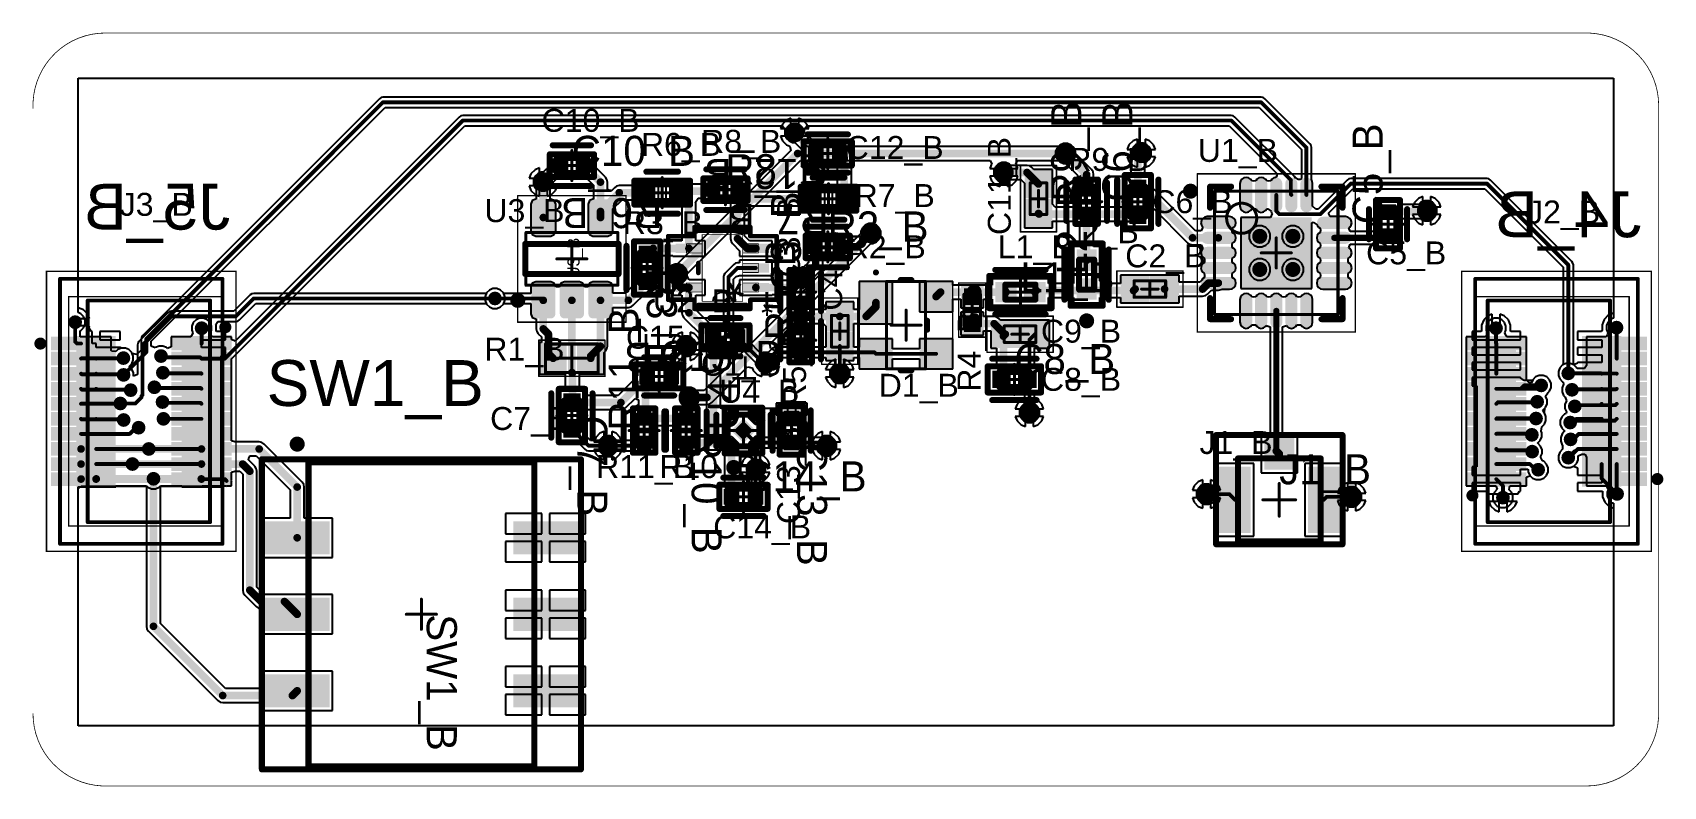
# Model space of a CAD drawing. Header units: millimetres. Extents: x 23 to 77.2, y 7.5 to 32.5.
import ezdxf

# ---------------------------------------------------------------- set-up
doc = ezdxf.new("R2010")
doc.units = ezdxf.units.MM
for name, color, linetype in [('BottomLayer', 5, 'Continuous'), ('BottomOverlay', 54, 'Continuous'), ('BottomPaste', 16, 'Continuous'), ('BottomSolder', 6, 'Continuous'), ('Mechanical1', 6, 'Continuous'), ('Mechanical13', 56, 'Continuous'), ('Mechanical15', 56, 'Continuous'), ('Mechanical2', 216, 'Continuous'), ('Mechanical4', 56, 'Continuous'), ('Mechanical6', 56, 'Continuous'), ('Mechanical8', 56, 'Continuous'), ('TopLayer', 1, 'Continuous'), ('TopOverlay', 2, 'Continuous'), ('TopPaste', 8, 'Continuous'), ('TopSolder', 216, 'Continuous'), ('ViaHoleLayer', 16, 'Continuous')]:
    doc.layers.add(name, color=color, linetype=linetype)
doc.styles.add('Arial', font='', dxfattribs={"height": 0.2})
doc.styles.get('Arial').set_extended_font_data('Arial')

msp = doc.modelspace()

# ---------------------------------------------------------------- texts
at = {"layer": 'BottomOverlay', "style": 'Arial', "text_generation_flag": 2}
for s, p in [('J5_B', (29.549, 25.974)), ('J4_B', (76.427, 25.72))]:
    msp.add_text(s, height=1.524, dxfattribs=at).set_placement(p)
at = {"layer": 'TopOverlay', "style": 'Arial'}
for s, height, p in [('C10_B', 0.762, (39.894, 29.22)), ('R8_B', 0.762, (45.193, 28.523)), ('R6_B', 0.762, (43.193, 28.423)), ('C12_B', 0.762, (49.994, 28.32)), ('U1_B', 0.762, (61.693, 28.223)), ('R9_B', 0.762, (57.393, 27.923)), ('J3_B', 0.762, (25.879, 26.432)), ('R7_B', 0.762, (50.293, 26.724)), ('C6_B', 0.762, (60.183, 26.52)), ('U3_B', 0.762, (37.993, 26.223)), ('R3_B', 0.762, (42.593, 25.823)), ('J2_B', 0.762, (72.63, 26.178)), ('L2_B', 0.762, (57.248, 25.523)), ('R2_B', 0.762, (49.993, 25.023)), ('L1_B', 0.762, (55.048, 25.023)), ('C2_B', 0.762, (59.283, 24.72)), ('C5_B', 0.762, (67.283, 24.82)), ('U2_B', 0.762, (43.593, 23.223)), ('C15_B', 0.762, (42.694, 22.02)), ('C9_B', 0.762, (56.483, 22.22)), ('R1_B', 0.762, (37.993, 21.623)), ('C1_B', 0.762, (45.183, 21.12)), ('SW1_B', 1.524, (30.759, 20.117)), ('D1_B', 0.762, (51.092, 20.423)), ('C8_B', 0.762, (56.483, 20.62)), ('U4_B', 0.762, (45.793, 20.224)), ('C7_B', 0.762, (38.183, 19.32)), ('J1_B', 0.762, (61.75, 18.523)), ('R11_B', 0.762, (41.704, 17.723)), ('R10_B', 0.762, (43.804, 17.723)), ('C14_B', 0.762, (45.594, 15.72))]:
    msp.add_text(s, height=height, dxfattribs=at).set_placement(p)
for s, p in [('C11_B', (55.48, 25.794)), ('C3_B', (48.48, 24.383)), ('C4_B', (49.88, 23.283)), ('R4_B', (54.476, 20.593)), ('R5_B', (48.676, 20.093)), ('C13_B', (48.48, 16.194))]:
    msp.add_text(s, height=0.762, rotation=90, dxfattribs=at).set_placement(p)

# ---------------------------------------------------------------- blocks, each defined once
blk = doc.blocks.new('FP_A6SN_3101_MFG_1')
at = {"layer": 'TopLayer'}
for points in [[(-3.09, 5.2), (-1.99, 5.2), (-1.99, 3.05), (-3.09, 3.05)], [(-0.55, 5.2), (0.55, 5.2), (0.55, 3.05), (-0.55, 3.05)], [(1.99, 5.2), (3.09, 5.2), (3.09, 3.05), (1.99, 3.05)], [(-3.09, -3.05), (-1.99, -3.05), (-1.99, -5.2), (-3.09, -5.2)], [(-0.55, -3.05), (0.55, -3.05), (0.55, -5.2), (-0.55, -5.2)], [(1.99, -3.05), (3.09, -3.05), (3.09, -5.2), (1.99, -5.2)]]:
    blk.add_hatch(color=1, dxfattribs=at).paths.add_polyline_path(points)
at = {"layer": 'TopPaste'}
for points in [[(-3.09, 5.2), (-1.99, 5.2), (-1.99, 3.05), (-3.09, 3.05)], [(-0.55, 5.2), (0.55, 5.2), (0.55, 3.05), (-0.55, 3.05)], [(1.99, 5.2), (3.09, 5.2), (3.09, 3.05), (1.99, 3.05)], [(-3.09, -3.05), (-1.99, -3.05), (-1.99, -5.2), (-3.09, -5.2)], [(-0.55, -3.05), (0.55, -3.05), (0.55, -5.2), (-0.55, -5.2)], [(1.99, -3.05), (3.09, -3.05), (3.09, -5.2), (1.99, -5.2)]]:
    blk.add_hatch(color=8, dxfattribs=at).paths.add_polyline_path(points)
at = {"layer": 'TopSolder'}
for points in [[(-3.09, 5.2), (-1.99, 5.2), (-1.99, 3.05), (-3.09, 3.05)], [(-0.55, 5.2), (0.55, 5.2), (0.55, 3.05), (-0.55, 3.05)], [(1.99, 5.2), (3.09, 5.2), (3.09, 3.05), (1.99, 3.05)], [(-3.09, -3.05), (-1.99, -3.05), (-1.99, -5.2), (-3.09, -5.2)], [(-0.55, -3.05), (0.55, -3.05), (0.55, -5.2), (-0.55, -5.2)], [(1.99, -3.05), (3.09, -3.05), (3.09, -5.2), (1.99, -5.2)]]:
    blk.add_hatch(color=216, dxfattribs=at).paths.add_polyline_path(points)
at = {"layer": 'Mechanical2', "const_width": 0.2}
for points in [[(-5.05, -3.75), (-5.05, 3.75)], [(5.05, 3.75), (-5.05, 3.75)], [(5.05, -3.75), (5.05, 3.75)], [(5.05, -3.75), (-5.05, -3.75)]]:
    blk.add_lwpolyline(points, dxfattribs=at)
at = {"layer": 'Mechanical2', "const_width": 0.1}
for points in [[(-5.1, 3.75, 1), (-5, 3.75, 1)], [(-5.1, 3.75, 1), (-5, 3.75, 1)], [(5, 3.75, 1), (5.1, 3.75, 1)], [(5, 3.75, 1), (5.1, 3.75, 1)], [(-5.1, -3.75, 1), (-5, -3.75, 1)], [(-5.1, -3.75, 1), (-5, -3.75, 1)], [(5, -3.75, 1), (5.1, -3.75, 1)], [(5, -3.75, 1), (5.1, -3.75, 1)]]:
    blk.add_lwpolyline(points, format="xyb", close=True, dxfattribs=at)
at = {"layer": 'Mechanical4', "const_width": 0.2}
for points in [[(-5.15, -5.3), (-5.15, 5.3)], [(5.15, 5.3), (-5.15, 5.3)], [(5.15, -5.3), (5.15, 5.3)], [(5.15, -5.3), (-5.15, -5.3)]]:
    blk.add_lwpolyline(points, dxfattribs=at)
at = {"layer": 'Mechanical4', "const_width": 0.1}
for points in [[(-5.2, 5.3, 1), (-5.1, 5.3, 1)], [(-5.2, 5.3, 1), (-5.1, 5.3, 1)], [(5.1, 5.3, 1), (5.2, 5.3, 1)], [(5.1, 5.3, 1), (5.2, 5.3, 1)], [(-5.2, -5.3, 1), (-5.1, -5.3, 1)], [(-5.2, -5.3, 1), (-5.1, -5.3, 1)], [(5.1, -5.3, 1), (5.2, -5.3, 1)], [(5.1, -5.3, 1), (5.2, -5.3, 1)]]:
    blk.add_lwpolyline(points, format="xyb", close=True, dxfattribs=at)
at = {"layer": 'Mechanical6', "const_width": 0.2}
for points in [[(-5.15, -5.3), (-5.15, 5.3)], [(5.15, 5.3), (-5.15, 5.3)], [(5.15, -5.3), (5.15, 5.3)], [(5.15, -5.3), (-5.15, -5.3)]]:
    blk.add_lwpolyline(points, dxfattribs=at)
at = {"layer": 'Mechanical6', "const_width": 0.1}
for points in [[(-5.2, 5.3, 1), (-5.1, 5.3, 1)], [(-5.2, 5.3, 1), (-5.1, 5.3, 1)], [(5.1, 5.3, 1), (5.2, 5.3, 1)], [(5.1, 5.3, 1), (5.2, 5.3, 1)], [(-5.2, -5.3, 1), (-5.1, -5.3, 1)], [(-5.2, -5.3, 1), (-5.1, -5.3, 1)], [(5.1, -5.3, 1), (5.2, -5.3, 1)], [(5.1, -5.3, 1), (5.2, -5.3, 1)]]:
    blk.add_lwpolyline(points, format="xyb", close=True, dxfattribs=at)
at = {"layer": 'Mechanical8', "const_width": 0.1}
for points in [[(0, -0.5), (0, 0.5)], [(0.5, 0), (-0.5, 0)]]:
    blk.add_lwpolyline(points, dxfattribs=at)
at = {"layer": 'Mechanical8', "const_width": 0.05}
for points in [[(-0.025, 0.5, 1), (0.025, 0.5, 1)], [(-0.525, 0, 1), (-0.475, 0, 1)], [(0.475, 0, 1), (0.525, 0, 1)], [(-0.025, -0.5, 1), (0.025, -0.5, 1)]]:
    blk.add_lwpolyline(points, format="xyb", close=True, dxfattribs=at)
at = {"layer": 'TopOverlay', "const_width": 0.2}
for points in [[(-5.05, -3.75), (-5.05, 3.75)], [(-3.465, 3.75), (-5.05, 3.75)], [(-0.925, 3.75), (-1.615, 3.75)], [(1.615, 3.75), (0.925, 3.75)], [(5.05, 3.75), (3.465, 3.75)], [(5.05, -3.75), (5.05, 3.75)], [(-3.465, -3.75), (-5.05, -3.75)], [(-0.925, -3.75), (-1.615, -3.75)], [(1.615, -3.75), (0.925, -3.75)], [(5.05, -3.75), (3.465, -3.75)]]:
    blk.add_lwpolyline(points, dxfattribs=at)
at = {"layer": 'TopOverlay'}
for points, const_width in [([(-5.1, 3.75, 1), (-5, 3.75, 1)], 0.1), ([(-5.1, 3.75, 1), (-5, 3.75, 1)], 0.1), ([(-3.515, 3.75, 1), (-3.415, 3.75, 1)], 0.1), ([(-1.665, 3.75, 1), (-1.565, 3.75, 1)], 0.1), ([(-0.975, 3.75, 1), (-0.875, 3.75, 1)], 0.1), ([(0.875, 3.75, 1), (0.975, 3.75, 1)], 0.1), ([(1.565, 3.75, 1), (1.665, 3.75, 1)], 0.1), ([(3.415, 3.75, 1), (3.515, 3.75, 1)], 0.1), ([(5, 3.75, 1), (5.1, 3.75, 1)], 0.1), ([(5, 3.75, 1), (5.1, 3.75, 1)], 0.1), ([(-5.1, -3.75, 1), (-5, -3.75, 1)], 0.1), ([(-5.1, -3.75, 1), (-5, -3.75, 1)], 0.1), ([(-3.515, -3.75, 1), (-3.415, -3.75, 1)], 0.1), ([(-1.665, -3.75, 1), (-1.565, -3.75, 1)], 0.1), ([(-0.975, -3.75, 1), (-0.875, -3.75, 1)], 0.1), ([(0.875, -3.75, 1), (0.975, -3.75, 1)], 0.1), ([(1.565, -3.75, 1), (1.665, -3.75, 1)], 0.1), ([(3.415, -3.75, 1), (3.515, -3.75, 1)], 0.1), ([(5, -3.75, 1), (5.1, -3.75, 1)], 0.1), ([(5, -3.75, 1), (5.1, -3.75, 1)], 0.1), ([(-5.525, -4.125, 1), (-5.775, -4.125, 1)], 0.25), ([(-5.837, -4.125, 1), (-5.713, -4.125, 1)], 0.125), ([(-5.587, -4.125, 1), (-5.462, -4.125, 1)], 0.125)]:
    blk.add_lwpolyline(points, format="xyb", close=True, dxfattribs=dict(at, const_width=const_width))
at = {"layer": 'Mechanical6'}
blk.add_text('SW1_B', height=1, dxfattribs=at).set_placement((0, 0.178))
blk = doc.blocks.new('FP_DQN0004A_MFG_2')
at = {"layer": 'TopLayer'}
h = blk.add_hatch(color=1, dxfattribs=at)
edge = h.paths.add_edge_path()
edge.add_arc((-0.505, 0.33), 0.139, 0, 360)
blk.add_hatch(color=1, dxfattribs=at).paths.add_polyline_path([(0, 0.41), (0.41, 0), (0, -0.41), (-0.41, 0)])
h = blk.add_hatch(color=1, dxfattribs=at)
edge = h.paths.add_edge_path()
edge.add_arc((0.459, 0.346), 0.126, 0, 360)
h = blk.add_hatch(color=1, dxfattribs=at)
edge = h.paths.add_edge_path()
edge.add_arc((-0.505, -0.33), 0.139, 0, 360)
h = blk.add_hatch(color=1, dxfattribs=at)
edge = h.paths.add_edge_path()
edge.add_arc((0.459, -0.346), 0.126, 0, 360)
at = {"layer": 'TopPaste'}
blk.add_hatch(color=8, dxfattribs=at).paths.add_polyline_path([(-0.319, 0), (0, -0.318), (0.318, 0), (0, 0.318)])
at = {"layer": 'TopSolder'}
blk.add_hatch(color=216, dxfattribs=at).paths.add_polyline_path([(-0.339, 0), (0, -0.339), (0.34, 0), (0, 0.339)])
at = {"layer": 'Mechanical2', "const_width": 0.2}
for points in [[(-0.525, 0.525), (-0.525, -0.525)], [(-0.525, 0.525), (0.525, 0.525)], [(0.525, 0.525), (0.525, -0.525)], [(-0.525, -0.525), (0.525, -0.525)]]:
    blk.add_lwpolyline(points, dxfattribs=at)
at = {"layer": 'Mechanical2', "const_width": 0.1}
for points in [[(-0.575, 0.525, 1), (-0.475, 0.525, 1)], [(-0.575, 0.525, 1), (-0.475, 0.525, 1)], [(0.475, 0.525, 1), (0.575, 0.525, 1)], [(0.475, 0.525, 1), (0.575, 0.525, 1)], [(-0.575, -0.525, 1), (-0.475, -0.525, 1)], [(-0.575, -0.525, 1), (-0.475, -0.525, 1)], [(0.475, -0.525, 1), (0.575, -0.525, 1)], [(0.475, -0.525, 1), (0.575, -0.525, 1)]]:
    blk.add_lwpolyline(points, format="xyb", close=True, dxfattribs=at)
at = {"layer": 'Mechanical4', "const_width": 0.2}
for points in [[(-0.76, 0.625), (-0.76, -0.625)], [(-0.76, 0.625), (0.76, 0.625)], [(0.76, 0.625), (0.76, -0.625)], [(-0.76, -0.625), (0.76, -0.625)]]:
    blk.add_lwpolyline(points, dxfattribs=at)
at = {"layer": 'Mechanical4', "const_width": 0.1}
for points in [[(-0.81, 0.625, 1), (-0.71, 0.625, 1)], [(-0.81, 0.625, 1), (-0.71, 0.625, 1)], [(0.71, 0.625, 1), (0.81, 0.625, 1)], [(0.71, 0.625, 1), (0.81, 0.625, 1)], [(-0.81, -0.625, 1), (-0.71, -0.625, 1)], [(-0.81, -0.625, 1), (-0.71, -0.625, 1)], [(0.71, -0.625, 1), (0.81, -0.625, 1)], [(0.71, -0.625, 1), (0.81, -0.625, 1)]]:
    blk.add_lwpolyline(points, format="xyb", close=True, dxfattribs=at)
at = {"layer": 'Mechanical6', "const_width": 0.2}
for points in [[(-0.76, 0.625), (-0.76, -0.625)], [(-0.76, 0.625), (0.76, 0.625)], [(0.76, 0.625), (0.76, -0.625)], [(-0.76, -0.625), (0.76, -0.625)]]:
    blk.add_lwpolyline(points, dxfattribs=at)
at = {"layer": 'Mechanical6', "const_width": 0.1}
for points in [[(-0.81, 0.625, 1), (-0.71, 0.625, 1)], [(-0.81, 0.625, 1), (-0.71, 0.625, 1)], [(0.71, 0.625, 1), (0.81, 0.625, 1)], [(0.71, 0.625, 1), (0.81, 0.625, 1)], [(-0.81, -0.625, 1), (-0.71, -0.625, 1)], [(-0.81, -0.625, 1), (-0.71, -0.625, 1)], [(0.71, -0.625, 1), (0.81, -0.625, 1)], [(0.71, -0.625, 1), (0.81, -0.625, 1)]]:
    blk.add_lwpolyline(points, format="xyb", close=True, dxfattribs=at)
at = {"layer": 'Mechanical8', "const_width": 0.1}
for points in [[(0, 0.5), (0, -0.5)], [(-0.5, 0), (0.5, 0)]]:
    blk.add_lwpolyline(points, dxfattribs=at)
at = {"layer": 'Mechanical8', "const_width": 0.05}
for points in [[(-0.025, 0.5, 1), (0.025, 0.5, 1)], [(-0.525, 0, 1), (-0.475, 0, 1)], [(0.475, 0, 1), (0.525, 0, 1)], [(-0.025, -0.5, 1), (0.025, -0.5, 1)]]:
    blk.add_lwpolyline(points, format="xyb", close=True, dxfattribs=at)
at = {"layer": 'TopLayer'}
for p, q in [((-0.66, 0.175), (-0.66, 0.485)), ((-0.66, 0.485), (-0.2, 0.485)), ((-0.41, 0.175), (-0.66, 0.175)), ((-0.2, 0.385), (-0.41, 0.175)), ((-0.2, 0.485), (-0.2, 0.385)), ((0.66, 0.485), (0.2, 0.485)), ((0.2, 0.485), (0.2, 0.385)), ((0.2, 0.385), (0.41, 0.175)), ((0.41, 0.175), (0.66, 0.175)), ((0.66, 0.175), (0.66, 0.485)), ((-0.66, -0.175), (-0.66, -0.485)), ((-0.41, -0.175), (-0.66, -0.175)), ((-0.66, -0.485), (-0.2, -0.485)), ((-0.2, -0.385), (-0.41, -0.175)), ((-0.2, -0.485), (-0.2, -0.385)), ((0.2, -0.385), (0.41, -0.175)), ((0.2, -0.485), (0.2, -0.385)), ((0.66, -0.485), (0.2, -0.485)), ((0.41, -0.175), (0.66, -0.175)), ((0.66, -0.175), (0.66, -0.485))]:
    blk.add_line(p, q, dxfattribs=at)
at = {"layer": 'TopOverlay'}
for points, const_width in [([(-1.1, 0.325, 1), (-1.35, 0.325, 1)], 0.25), ([(-0.575, 0.9, 1), (-0.475, 0.9, 1)], 0.1), ([(0.475, 0.9, 1), (0.575, 0.9, 1)], 0.1), ([(-1.412, 0.325, 1), (-1.288, 0.325, 1)], 0.125), ([(-1.162, 0.325, 1), (-1.037, 0.325, 1)], 0.125), ([(-0.575, -0.9, 1), (-0.475, -0.9, 1)], 0.1), ([(0.475, -0.9, 1), (0.575, -0.9, 1)], 0.1)]:
    blk.add_lwpolyline(points, format="xyb", close=True, dxfattribs=dict(at, const_width=const_width))
at = {"layer": 'TopOverlay', "const_width": 0.2}
for points in [[(-0.525, 0.9), (0.525, 0.9)], [(-0.525, -0.9), (0.525, -0.9)]]:
    blk.add_lwpolyline(points, dxfattribs=at)
at = {"layer": 'TopPaste'}
for p, q in [((-0.65, 0.225), (-0.65, 0.435)), ((-0.65, 0.435), (-0.25, 0.435)), ((-0.43, 0.225), (-0.65, 0.225)), ((-0.25, 0.405), (-0.43, 0.225)), ((-0.25, 0.435), (-0.25, 0.405)), ((0.65, 0.435), (0.25, 0.435)), ((0.25, 0.435), (0.25, 0.405)), ((0.25, 0.405), (0.43, 0.225)), ((0.43, 0.225), (0.65, 0.225)), ((0.65, 0.225), (0.65, 0.435)), ((-0.65, -0.225), (-0.65, -0.435)), ((-0.43, -0.225), (-0.65, -0.225)), ((-0.65, -0.435), (-0.25, -0.435)), ((-0.25, -0.405), (-0.43, -0.225)), ((-0.25, -0.435), (-0.25, -0.405)), ((0.25, -0.405), (0.43, -0.225)), ((0.25, -0.435), (0.25, -0.405)), ((0.65, -0.435), (0.25, -0.435)), ((0.43, -0.225), (0.65, -0.225)), ((0.65, -0.225), (0.65, -0.435))]:
    blk.add_line(p, q, dxfattribs=at)
at = {"layer": 'TopSolder'}
for p, q in [((-0.61, 0.225), (-0.61, 0.435)), ((-0.61, 0.435), (-0.25, 0.435)), ((-0.43, 0.225), (-0.61, 0.225)), ((-0.25, 0.405), (-0.43, 0.225)), ((-0.25, 0.435), (-0.25, 0.405)), ((0.61, 0.435), (0.25, 0.435)), ((0.25, 0.435), (0.25, 0.405)), ((0.25, 0.405), (0.43, 0.225)), ((0.43, 0.225), (0.61, 0.225)), ((0.61, 0.225), (0.61, 0.435)), ((-0.61, -0.225), (-0.61, -0.435)), ((-0.43, -0.225), (-0.61, -0.225)), ((-0.61, -0.435), (-0.25, -0.435)), ((-0.25, -0.405), (-0.43, -0.225)), ((-0.25, -0.435), (-0.25, -0.405)), ((0.25, -0.405), (0.43, -0.225)), ((0.25, -0.435), (0.25, -0.405)), ((0.61, -0.435), (0.25, -0.435)), ((0.43, -0.225), (0.61, -0.225)), ((0.61, -0.225), (0.61, -0.435))]:
    blk.add_line(p, q, dxfattribs=at)
at = {"layer": 'Mechanical6'}
blk.add_text('U4_B', height=1, dxfattribs=at).set_placement((0, 0.178))
blk = doc.blocks.new('FP_C0402C105K8PACTU_MFG_3')
at = {"layer": 'TopLayer'}
for points in [[(-0.66, 0.26), (-0.14, 0.26), (-0.14, -0.26), (-0.66, -0.26)], [(0.14, 0.26), (0.66, 0.26), (0.66, -0.26), (0.14, -0.26)]]:
    blk.add_hatch(color=1, dxfattribs=at).paths.add_polyline_path(points)
at = {"layer": 'TopPaste'}
for points in [[(-0.66, 0.26), (-0.14, 0.26), (-0.14, -0.26), (-0.66, -0.26)], [(0.14, 0.26), (0.66, 0.26), (0.66, -0.26), (0.14, -0.26)]]:
    blk.add_hatch(color=8, dxfattribs=at).paths.add_polyline_path(points)
at = {"layer": 'TopSolder'}
for points in [[(-0.66, 0.26), (-0.14, 0.26), (-0.14, -0.26), (-0.66, -0.26)], [(0.14, 0.26), (0.66, 0.26), (0.66, -0.26), (0.14, -0.26)]]:
    blk.add_hatch(color=216, dxfattribs=at).paths.add_polyline_path(points)
at = {"layer": 'Mechanical2', "const_width": 0.2}
for points in [[(-0.525, -0.275), (-0.525, 0.275)], [(-0.525, 0.275), (0.525, 0.275)], [(0.525, -0.275), (0.525, 0.275)], [(-0.525, -0.275), (0.525, -0.275)]]:
    blk.add_lwpolyline(points, dxfattribs=at)
at = {"layer": 'Mechanical2', "const_width": 0.1}
for points in [[(-0.575, 0.275, 1), (-0.475, 0.275, 1)], [(-0.575, 0.275, 1), (-0.475, 0.275, 1)], [(0.475, 0.275, 1), (0.575, 0.275, 1)], [(0.475, 0.275, 1), (0.575, 0.275, 1)], [(-0.575, -0.275, 1), (-0.475, -0.275, 1)], [(-0.575, -0.275, 1), (-0.475, -0.275, 1)], [(0.475, -0.275, 1), (0.575, -0.275, 1)], [(0.475, -0.275, 1), (0.575, -0.275, 1)]]:
    blk.add_lwpolyline(points, format="xyb", close=True, dxfattribs=at)
at = {"layer": 'Mechanical4', "const_width": 0.2}
for points in [[(-0.8, -0.4), (-0.8, 0.4)], [(-0.8, 0.4), (0.8, 0.4)], [(0.8, -0.4), (0.8, 0.4)], [(-0.8, -0.4), (0.8, -0.4)]]:
    blk.add_lwpolyline(points, dxfattribs=at)
at = {"layer": 'Mechanical4', "const_width": 0.1}
for points in [[(-0.85, 0.4, 1), (-0.75, 0.4, 1)], [(-0.85, 0.4, 1), (-0.75, 0.4, 1)], [(0.75, 0.4, 1), (0.85, 0.4, 1)], [(0.75, 0.4, 1), (0.85, 0.4, 1)], [(-0.85, -0.4, 1), (-0.75, -0.4, 1)], [(-0.85, -0.4, 1), (-0.75, -0.4, 1)], [(0.75, -0.4, 1), (0.85, -0.4, 1)], [(0.75, -0.4, 1), (0.85, -0.4, 1)]]:
    blk.add_lwpolyline(points, format="xyb", close=True, dxfattribs=at)
at = {"layer": 'Mechanical6', "const_width": 0.2}
for points in [[(-0.8, -0.4), (-0.8, 0.4)], [(-0.8, 0.4), (0.8, 0.4)], [(0.8, -0.4), (0.8, 0.4)], [(-0.8, -0.4), (0.8, -0.4)]]:
    blk.add_lwpolyline(points, dxfattribs=at)
at = {"layer": 'Mechanical6', "const_width": 0.1}
for points in [[(-0.85, 0.4, 1), (-0.75, 0.4, 1)], [(-0.85, 0.4, 1), (-0.75, 0.4, 1)], [(0.75, 0.4, 1), (0.85, 0.4, 1)], [(0.75, 0.4, 1), (0.85, 0.4, 1)], [(-0.85, -0.4, 1), (-0.75, -0.4, 1)], [(-0.85, -0.4, 1), (-0.75, -0.4, 1)], [(0.75, -0.4, 1), (0.85, -0.4, 1)], [(0.75, -0.4, 1), (0.85, -0.4, 1)]]:
    blk.add_lwpolyline(points, format="xyb", close=True, dxfattribs=at)
at = {"layer": 'Mechanical8', "const_width": 0.1}
for points in [[(0, -0.5), (0, 0.5)], [(-0.5, 0), (0.5, 0)]]:
    blk.add_lwpolyline(points, dxfattribs=at)
at = {"layer": 'Mechanical8', "const_width": 0.05}
for points in [[(-0.025, 0.5, 1), (0.025, 0.5, 1)], [(-0.525, 0, 1), (-0.475, 0, 1)], [(0.475, 0, 1), (0.525, 0, 1)], [(-0.025, -0.5, 1), (0.025, -0.5, 1)]]:
    blk.add_lwpolyline(points, format="xyb", close=True, dxfattribs=at)
at = {"layer": 'TopOverlay', "const_width": 0.2}
for points in [[(-0.67, 0.635), (0.67, 0.635)], [(-0.67, -0.635), (0.67, -0.635)]]:
    blk.add_lwpolyline(points, dxfattribs=at)
at = {"layer": 'TopOverlay', "const_width": 0.1}
for points in [[(-0.72, 0.635, 1), (-0.62, 0.635, 1)], [(0.62, 0.635, 1), (0.72, 0.635, 1)], [(-0.72, -0.635, 1), (-0.62, -0.635, 1)], [(0.62, -0.635, 1), (0.72, -0.635, 1)]]:
    blk.add_lwpolyline(points, format="xyb", close=True, dxfattribs=at)
at = {"layer": 'Mechanical6'}
blk.add_text('C14_B', height=1, rotation=360, dxfattribs=at).set_placement((0, 0.178))
blk = doc.blocks.new('FP_C0402C105K8PACTU_MFG_4')
at = {"layer": 'TopLayer'}
for points in [[(-0.66, 0.26), (-0.14, 0.26), (-0.14, -0.26), (-0.66, -0.26)], [(0.14, 0.26), (0.66, 0.26), (0.66, -0.26), (0.14, -0.26)]]:
    blk.add_hatch(color=1, dxfattribs=at).paths.add_polyline_path(points)
at = {"layer": 'TopPaste'}
for points in [[(-0.66, 0.26), (-0.14, 0.26), (-0.14, -0.26), (-0.66, -0.26)], [(0.14, 0.26), (0.66, 0.26), (0.66, -0.26), (0.14, -0.26)]]:
    blk.add_hatch(color=8, dxfattribs=at).paths.add_polyline_path(points)
at = {"layer": 'TopSolder'}
for points in [[(-0.66, 0.26), (-0.14, 0.26), (-0.14, -0.26), (-0.66, -0.26)], [(0.14, 0.26), (0.66, 0.26), (0.66, -0.26), (0.14, -0.26)]]:
    blk.add_hatch(color=216, dxfattribs=at).paths.add_polyline_path(points)
at = {"layer": 'Mechanical2', "const_width": 0.2}
for points in [[(-0.525, -0.275), (-0.525, 0.275)], [(0.525, 0.275), (-0.525, 0.275)], [(0.525, -0.275), (0.525, 0.275)], [(0.525, -0.275), (-0.525, -0.275)]]:
    blk.add_lwpolyline(points, dxfattribs=at)
at = {"layer": 'Mechanical2', "const_width": 0.1}
for points in [[(-0.575, 0.275, 1), (-0.475, 0.275, 1)], [(-0.575, 0.275, 1), (-0.475, 0.275, 1)], [(0.475, 0.275, 1), (0.575, 0.275, 1)], [(0.475, 0.275, 1), (0.575, 0.275, 1)], [(-0.575, -0.275, 1), (-0.475, -0.275, 1)], [(-0.575, -0.275, 1), (-0.475, -0.275, 1)], [(0.475, -0.275, 1), (0.575, -0.275, 1)], [(0.475, -0.275, 1), (0.575, -0.275, 1)]]:
    blk.add_lwpolyline(points, format="xyb", close=True, dxfattribs=at)
at = {"layer": 'Mechanical4', "const_width": 0.2}
for points in [[(-0.8, -0.4), (-0.8, 0.4)], [(0.8, 0.4), (-0.8, 0.4)], [(0.8, -0.4), (0.8, 0.4)], [(0.8, -0.4), (-0.8, -0.4)]]:
    blk.add_lwpolyline(points, dxfattribs=at)
at = {"layer": 'Mechanical4', "const_width": 0.1}
for points in [[(-0.85, 0.4, 1), (-0.75, 0.4, 1)], [(-0.85, 0.4, 1), (-0.75, 0.4, 1)], [(0.75, 0.4, 1), (0.85, 0.4, 1)], [(0.75, 0.4, 1), (0.85, 0.4, 1)], [(-0.85, -0.4, 1), (-0.75, -0.4, 1)], [(-0.85, -0.4, 1), (-0.75, -0.4, 1)], [(0.75, -0.4, 1), (0.85, -0.4, 1)], [(0.75, -0.4, 1), (0.85, -0.4, 1)]]:
    blk.add_lwpolyline(points, format="xyb", close=True, dxfattribs=at)
at = {"layer": 'Mechanical6', "const_width": 0.2}
for points in [[(-0.8, -0.4), (-0.8, 0.4)], [(0.8, 0.4), (-0.8, 0.4)], [(0.8, -0.4), (0.8, 0.4)], [(0.8, -0.4), (-0.8, -0.4)]]:
    blk.add_lwpolyline(points, dxfattribs=at)
at = {"layer": 'Mechanical6', "const_width": 0.1}
for points in [[(-0.85, 0.4, 1), (-0.75, 0.4, 1)], [(-0.85, 0.4, 1), (-0.75, 0.4, 1)], [(0.75, 0.4, 1), (0.85, 0.4, 1)], [(0.75, 0.4, 1), (0.85, 0.4, 1)], [(-0.85, -0.4, 1), (-0.75, -0.4, 1)], [(-0.85, -0.4, 1), (-0.75, -0.4, 1)], [(0.75, -0.4, 1), (0.85, -0.4, 1)], [(0.75, -0.4, 1), (0.85, -0.4, 1)]]:
    blk.add_lwpolyline(points, format="xyb", close=True, dxfattribs=at)
at = {"layer": 'Mechanical8', "const_width": 0.1}
for points in [[(0, -0.5), (0, 0.5)], [(0.5, 0), (-0.5, 0)]]:
    blk.add_lwpolyline(points, dxfattribs=at)
at = {"layer": 'Mechanical8', "const_width": 0.05}
for points in [[(-0.025, 0.5, 1), (0.025, 0.5, 1)], [(-0.525, 0, 1), (-0.475, 0, 1)], [(0.475, 0, 1), (0.525, 0, 1)], [(-0.025, -0.5, 1), (0.025, -0.5, 1)]]:
    blk.add_lwpolyline(points, format="xyb", close=True, dxfattribs=at)
at = {"layer": 'TopOverlay', "const_width": 0.2}
for points in [[(0.67, 0.635), (-0.67, 0.635)], [(0.67, -0.635), (-0.67, -0.635)]]:
    blk.add_lwpolyline(points, dxfattribs=at)
at = {"layer": 'TopOverlay', "const_width": 0.1}
for points in [[(-0.72, 0.635, 1), (-0.62, 0.635, 1)], [(0.62, 0.635, 1), (0.72, 0.635, 1)], [(-0.72, -0.635, 1), (-0.62, -0.635, 1)], [(0.62, -0.635, 1), (0.72, -0.635, 1)]]:
    blk.add_lwpolyline(points, format="xyb", close=True, dxfattribs=at)
at = {"layer": 'Mechanical6'}
blk.add_text('C13_B', height=1, dxfattribs=at).set_placement((0.4, 0.178))
blk = doc.blocks.new('RESC1608X55X30LL15T15_5')
at = {"layer": 'TopLayer'}
for points in [[(-0.975, -0.425), (-0.975, 0.425), (-0.275, 0.425), (-0.275, -0.425)], [(0.275, -0.425), (0.275, 0.425), (0.975, 0.425), (0.975, -0.425)]]:
    blk.add_hatch(color=1, dxfattribs=at).paths.add_polyline_path(points)
at = {"layer": 'TopPaste'}
for points in [[(-0.975, -0.425), (-0.975, 0.425), (-0.275, 0.425), (-0.275, -0.425)], [(0.275, -0.425), (0.275, 0.425), (0.975, 0.425), (0.975, -0.425)]]:
    blk.add_hatch(color=8, dxfattribs=at).paths.add_polyline_path(points)
at = {"layer": 'TopSolder'}
for points in [[(-1.077, -0.527), (-1.077, 0.527), (-0.173, 0.527), (-0.173, -0.527)], [(0.173, -0.527), (0.173, 0.527), (1.077, 0.527), (1.077, -0.527)]]:
    blk.add_hatch(color=216, dxfattribs=at).paths.add_polyline_path(points)
at = {"layer": 'Mechanical13', "const_width": 0.1}
for points in [[(-0.875, 0.475), (-0.875, -0.475)], [(0.875, 0.475), (-0.875, 0.475)], [(0.875, 0.475), (0.875, -0.475)], [(0.875, -0.475), (-0.875, -0.475)]]:
    blk.add_lwpolyline(points, dxfattribs=at)
at = {"layer": 'Mechanical13', "const_width": 0.05}
for points in [[(-0.9, 0.475, 1), (-0.85, 0.475, 1)], [(-0.9, 0.475, 1), (-0.85, 0.475, 1)], [(0.85, 0.475, 1), (0.9, 0.475, 1)], [(0.85, 0.475, 1), (0.9, 0.475, 1)], [(-0.9, -0.475, 1), (-0.85, -0.475, 1)], [(-0.9, -0.475, 1), (-0.85, -0.475, 1)], [(0.85, -0.475, 1), (0.9, -0.475, 1)], [(0.85, -0.475, 1), (0.9, -0.475, 1)]]:
    blk.add_lwpolyline(points, format="xyb", close=True, dxfattribs=at)
at = {"layer": 'Mechanical15'}
for points, const_width in [([(-1.1, 0.6), (-1.1, -0.6)], 0.05), ([(1.1, 0.6), (-1.1, 0.6)], 0.05), ([(1.1, 0.6), (1.1, -0.6)], 0.05), ([(0.475, 0), (-0.475, 0)], 0.1), ([(0, 0.475), (0, -0.475)], 0.1), ([(1.1, -0.6), (-1.1, -0.6)], 0.05)]:
    blk.add_lwpolyline(points, dxfattribs=dict(at, const_width=const_width))
for points, const_width in [([(-1.112, 0.6, 1), (-1.088, 0.6, 1)], 0.025), ([(-1.112, 0.6, 1), (-1.088, 0.6, 1)], 0.025), ([(1.088, 0.6, 1), (1.112, 0.6, 1)], 0.025), ([(1.088, 0.6, 1), (1.112, 0.6, 1)], 0.025), ([(-0.5, 0, 1), (-0.45, 0, 1)], 0.05), ([(-0.025, 0.475, 1), (0.025, 0.475, 1)], 0.05), ([(0.45, 0, 1), (0.5, 0, 1)], 0.05), ([(-0.025, -0.475, 1), (0.025, -0.475, 1)], 0.05), ([(-1.112, -0.6, 1), (-1.088, -0.6, 1)], 0.025), ([(-1.112, -0.6, 1), (-1.088, -0.6, 1)], 0.025), ([(1.088, -0.6, 1), (1.112, -0.6, 1)], 0.025), ([(1.088, -0.6, 1), (1.112, -0.6, 1)], 0.025)]:
    blk.add_lwpolyline(points, format="xyb", close=True, dxfattribs=dict(at, const_width=const_width))
blk = doc.blocks.new('ADI_CP_20_6_N_6')
at = {"layer": 'BottomLayer'}
h = blk.add_hatch(color=5, dxfattribs=at)
edge = h.paths.add_edge_path()
edge.add_arc((-0.55, 0.55), 0.25, 0, 360)
h = blk.add_hatch(color=5, dxfattribs=at)
edge = h.paths.add_edge_path()
edge.add_arc((0.55, 0.55), 0.25, 0, 360)
h = blk.add_hatch(color=5, dxfattribs=at)
edge = h.paths.add_edge_path()
edge.add_arc((-0.55, -0.55), 0.25, 0, 360)
h = blk.add_hatch(color=5, dxfattribs=at)
edge = h.paths.add_edge_path()
edge.add_arc((0.55, -0.55), 0.25, 0, 360)
at = {"layer": 'BottomSolder'}
h = blk.add_hatch(color=6, dxfattribs=at)
edge = h.paths.add_edge_path()
edge.add_arc((-0.55, 0.55), 0.352, 0, 360)
h = blk.add_hatch(color=6, dxfattribs=at)
edge = h.paths.add_edge_path()
edge.add_arc((0.55, 0.55), 0.352, 0, 360)
h = blk.add_hatch(color=6, dxfattribs=at)
edge = h.paths.add_edge_path()
edge.add_arc((-0.55, -0.55), 0.352, 0, 360)
h = blk.add_hatch(color=6, dxfattribs=at)
edge = h.paths.add_edge_path()
edge.add_arc((0.55, -0.55), 0.352, 0, 360)
at = {"layer": 'TopLayer'}
h = blk.add_hatch(color=1, dxfattribs=at)
edge = h.paths.add_edge_path()
edge.add_arc((-1, 1.55), 0.1, 180, 360)
edge.add_line((-0.9, 1.55), (-0.9, 2.3))
edge.add_arc((-1, 2.3), 0.1, 0, 180)
edge.add_line((-1.1, 2.3), (-1.1, 1.55))
h = blk.add_hatch(color=1, dxfattribs=at)
edge = h.paths.add_edge_path()
edge.add_arc((-0.5, 1.55), 0.1, 180, 360)
edge.add_line((-0.4, 1.55), (-0.4, 2.3))
edge.add_arc((-0.5, 2.3), 0.1, 0, 180)
edge.add_line((-0.6, 2.3), (-0.6, 1.55))
h = blk.add_hatch(color=1, dxfattribs=at)
edge = h.paths.add_edge_path()
edge.add_arc((0, 1.55), 0.1, 180, 360)
edge.add_line((0.1, 1.55), (0.1, 2.3))
edge.add_arc((0, 2.3), 0.1, 0, 180)
edge.add_line((-0.1, 2.3), (-0.1, 1.55))
h = blk.add_hatch(color=1, dxfattribs=at)
edge = h.paths.add_edge_path()
edge.add_arc((0.5, 1.55), 0.1, 180, 360)
edge.add_line((0.6, 1.55), (0.6, 2.3))
edge.add_arc((0.5, 2.3), 0.1, 0, 180)
edge.add_line((0.4, 2.3), (0.4, 1.55))
h = blk.add_hatch(color=1, dxfattribs=at)
edge = h.paths.add_edge_path()
edge.add_arc((1, 1.55), 0.1, 180, 360)
edge.add_line((1.1, 1.55), (1.1, 2.3))
edge.add_arc((1, 2.3), 0.1, 0, 180)
edge.add_line((0.9, 2.3), (0.9, 1.55))
h = blk.add_hatch(color=1, dxfattribs=at)
edge = h.paths.add_edge_path()
edge.add_arc((-1.55, 1), 0.1, 270, 450)
edge.add_line((-1.55, 1.1), (-2.3, 1.1))
edge.add_arc((-2.3, 1), 0.1, 90, 270)
edge.add_line((-2.3, 0.9), (-1.55, 0.9))
h = blk.add_hatch(color=1, dxfattribs=at)
edge = h.paths.add_edge_path()
edge.add_arc((2.3, 1), 0.1, 270, 450)
edge.add_line((2.3, 1.1), (1.55, 1.1))
edge.add_arc((1.55, 1), 0.1, 90, 270)
edge.add_line((1.55, 0.9), (2.3, 0.9))
h = blk.add_hatch(color=1, dxfattribs=at)
edge = h.paths.add_edge_path()
edge.add_arc((-1.55, 0.5), 0.1, 270, 450)
edge.add_line((-1.55, 0.6), (-2.3, 0.6))
edge.add_arc((-2.3, 0.5), 0.1, 90, 270)
edge.add_line((-2.3, 0.4), (-1.55, 0.4))
blk.add_hatch(color=1, dxfattribs=at).paths.add_polyline_path([(-1.075, 1.075), (1.075, 1.075), (1.075, -1.075), (-1.075, -1.075)])
h = blk.add_hatch(color=1, dxfattribs=at)
edge = h.paths.add_edge_path()
edge.add_arc((-0.55, 0.55), 0.25, 0, 360)
h = blk.add_hatch(color=1, dxfattribs=at)
edge = h.paths.add_edge_path()
edge.add_arc((0.55, 0.55), 0.25, 0, 360)
h = blk.add_hatch(color=1, dxfattribs=at)
edge = h.paths.add_edge_path()
edge.add_arc((2.3, 0.5), 0.1, 270, 450)
edge.add_line((2.3, 0.6), (1.55, 0.6))
edge.add_arc((1.55, 0.5), 0.1, 90, 270)
edge.add_line((1.55, 0.4), (2.3, 0.4))
h = blk.add_hatch(color=1, dxfattribs=at)
edge = h.paths.add_edge_path()
edge.add_arc((-1.55, 0), 0.1, 270, 450)
edge.add_line((-1.55, 0.1), (-2.3, 0.1))
edge.add_arc((-2.3, 0), 0.1, 90, 270)
edge.add_line((-2.3, -0.1), (-1.55, -0.1))
h = blk.add_hatch(color=1, dxfattribs=at)
edge = h.paths.add_edge_path()
edge.add_arc((2.3, 0), 0.1, 270, 450)
edge.add_line((2.3, 0.1), (1.55, 0.1))
edge.add_arc((1.55, 0), 0.1, 90, 270)
edge.add_line((1.55, -0.1), (2.3, -0.1))
h = blk.add_hatch(color=1, dxfattribs=at)
edge = h.paths.add_edge_path()
edge.add_arc((-1.55, -0.5), 0.1, 270, 450)
edge.add_line((-1.55, -0.4), (-2.3, -0.4))
edge.add_arc((-2.3, -0.5), 0.1, 90, 270)
edge.add_line((-2.3, -0.6), (-1.55, -0.6))
h = blk.add_hatch(color=1, dxfattribs=at)
edge = h.paths.add_edge_path()
edge.add_arc((-0.55, -0.55), 0.25, 0, 360)
h = blk.add_hatch(color=1, dxfattribs=at)
edge = h.paths.add_edge_path()
edge.add_arc((0.55, -0.55), 0.25, 0, 360)
h = blk.add_hatch(color=1, dxfattribs=at)
edge = h.paths.add_edge_path()
edge.add_arc((2.3, -0.5), 0.1, 270, 450)
edge.add_line((2.3, -0.4), (1.55, -0.4))
edge.add_arc((1.55, -0.5), 0.1, 90, 270)
edge.add_line((1.55, -0.6), (2.3, -0.6))
h = blk.add_hatch(color=1, dxfattribs=at)
edge = h.paths.add_edge_path()
edge.add_arc((-1.55, -1), 0.1, 270, 450)
edge.add_line((-1.55, -0.9), (-2.3, -0.9))
edge.add_arc((-2.3, -1), 0.1, 90, 270)
edge.add_line((-2.3, -1.1), (-1.55, -1.1))
h = blk.add_hatch(color=1, dxfattribs=at)
edge = h.paths.add_edge_path()
edge.add_arc((2.3, -1), 0.1, 270, 450)
edge.add_line((2.3, -0.9), (1.55, -0.9))
edge.add_arc((1.55, -1), 0.1, 90, 270)
edge.add_line((1.55, -1.1), (2.3, -1.1))
h = blk.add_hatch(color=1, dxfattribs=at)
edge = h.paths.add_edge_path()
edge.add_arc((-1, -2.3), 0.1, 180, 360)
edge.add_line((-0.9, -2.3), (-0.9, -1.55))
edge.add_arc((-1, -1.55), 0.1, 0, 180)
edge.add_line((-1.1, -1.55), (-1.1, -2.3))
h = blk.add_hatch(color=1, dxfattribs=at)
edge = h.paths.add_edge_path()
edge.add_arc((-0.5, -2.3), 0.1, 180, 360)
edge.add_line((-0.4, -2.3), (-0.4, -1.55))
edge.add_arc((-0.5, -1.55), 0.1, 0, 180)
edge.add_line((-0.6, -1.55), (-0.6, -2.3))
h = blk.add_hatch(color=1, dxfattribs=at)
edge = h.paths.add_edge_path()
edge.add_arc((0, -2.3), 0.1, 180, 360)
edge.add_line((0.1, -2.3), (0.1, -1.55))
edge.add_arc((0, -1.55), 0.1, 0, 180)
edge.add_line((-0.1, -1.55), (-0.1, -2.3))
h = blk.add_hatch(color=1, dxfattribs=at)
edge = h.paths.add_edge_path()
edge.add_arc((0.5, -2.3), 0.1, 180, 360)
edge.add_line((0.6, -2.3), (0.6, -1.55))
edge.add_arc((0.5, -1.55), 0.1, 0, 180)
edge.add_line((0.4, -1.55), (0.4, -2.3))
h = blk.add_hatch(color=1, dxfattribs=at)
edge = h.paths.add_edge_path()
edge.add_arc((1, -2.3), 0.1, 180, 360)
edge.add_line((1.1, -2.3), (1.1, -1.55))
edge.add_arc((1, -1.55), 0.1, 0, 180)
edge.add_line((0.9, -1.55), (0.9, -2.3))
at = {"layer": 'TopPaste'}
h = blk.add_hatch(color=8, dxfattribs=at)
edge = h.paths.add_edge_path()
edge.add_arc((-1, 1.55), 0.1, 180, 360)
edge.add_line((-0.9, 1.55), (-0.9, 2.3))
edge.add_arc((-1, 2.3), 0.1, 0, 180)
edge.add_line((-1.1, 2.3), (-1.1, 1.55))
h = blk.add_hatch(color=8, dxfattribs=at)
edge = h.paths.add_edge_path()
edge.add_arc((-0.5, 1.55), 0.1, 180, 360)
edge.add_line((-0.4, 1.55), (-0.4, 2.3))
edge.add_arc((-0.5, 2.3), 0.1, 0, 180)
edge.add_line((-0.6, 2.3), (-0.6, 1.55))
h = blk.add_hatch(color=8, dxfattribs=at)
edge = h.paths.add_edge_path()
edge.add_arc((0, 1.55), 0.1, 180, 360)
edge.add_line((0.1, 1.55), (0.1, 2.3))
edge.add_arc((0, 2.3), 0.1, 0, 180)
edge.add_line((-0.1, 2.3), (-0.1, 1.55))
h = blk.add_hatch(color=8, dxfattribs=at)
edge = h.paths.add_edge_path()
edge.add_arc((0.5, 1.55), 0.1, 180, 360)
edge.add_line((0.6, 1.55), (0.6, 2.3))
edge.add_arc((0.5, 2.3), 0.1, 0, 180)
edge.add_line((0.4, 2.3), (0.4, 1.55))
h = blk.add_hatch(color=8, dxfattribs=at)
edge = h.paths.add_edge_path()
edge.add_arc((1, 1.55), 0.1, 180, 360)
edge.add_line((1.1, 1.55), (1.1, 2.3))
edge.add_arc((1, 2.3), 0.1, 0, 180)
edge.add_line((0.9, 2.3), (0.9, 1.55))
h = blk.add_hatch(color=8, dxfattribs=at)
edge = h.paths.add_edge_path()
edge.add_arc((-1.55, 1), 0.1, 270, 450)
edge.add_line((-1.55, 1.1), (-2.3, 1.1))
edge.add_arc((-2.3, 1), 0.1, 90, 270)
edge.add_line((-2.3, 0.9), (-1.55, 0.9))
h = blk.add_hatch(color=8, dxfattribs=at)
edge = h.paths.add_edge_path()
edge.add_arc((2.3, 1), 0.1, 270, 450)
edge.add_line((2.3, 1.1), (1.55, 1.1))
edge.add_arc((1.55, 1), 0.1, 90, 270)
edge.add_line((1.55, 0.9), (2.3, 0.9))
h = blk.add_hatch(color=8, dxfattribs=at)
edge = h.paths.add_edge_path()
edge.add_arc((-1.55, 0.5), 0.1, 270, 450)
edge.add_line((-1.55, 0.6), (-2.3, 0.6))
edge.add_arc((-2.3, 0.5), 0.1, 90, 270)
edge.add_line((-2.3, 0.4), (-1.55, 0.4))
blk.add_hatch(color=8, dxfattribs=at).paths.add_polyline_path([(-1.075, 1.075), (1.075, 1.075), (1.075, -1.075), (-1.075, -1.075)])
h = blk.add_hatch(color=8, dxfattribs=at)
edge = h.paths.add_edge_path()
edge.add_arc((2.3, 0.5), 0.1, 270, 450)
edge.add_line((2.3, 0.6), (1.55, 0.6))
edge.add_arc((1.55, 0.5), 0.1, 90, 270)
edge.add_line((1.55, 0.4), (2.3, 0.4))
h = blk.add_hatch(color=8, dxfattribs=at)
edge = h.paths.add_edge_path()
edge.add_arc((-1.55, 0), 0.1, 270, 450)
edge.add_line((-1.55, 0.1), (-2.3, 0.1))
edge.add_arc((-2.3, 0), 0.1, 90, 270)
edge.add_line((-2.3, -0.1), (-1.55, -0.1))
h = blk.add_hatch(color=8, dxfattribs=at)
edge = h.paths.add_edge_path()
edge.add_arc((2.3, 0), 0.1, 270, 450)
edge.add_line((2.3, 0.1), (1.55, 0.1))
edge.add_arc((1.55, 0), 0.1, 90, 270)
edge.add_line((1.55, -0.1), (2.3, -0.1))
h = blk.add_hatch(color=8, dxfattribs=at)
edge = h.paths.add_edge_path()
edge.add_arc((-1.55, -0.5), 0.1, 270, 450)
edge.add_line((-1.55, -0.4), (-2.3, -0.4))
edge.add_arc((-2.3, -0.5), 0.1, 90, 270)
edge.add_line((-2.3, -0.6), (-1.55, -0.6))
h = blk.add_hatch(color=8, dxfattribs=at)
edge = h.paths.add_edge_path()
edge.add_arc((2.3, -0.5), 0.1, 270, 450)
edge.add_line((2.3, -0.4), (1.55, -0.4))
edge.add_arc((1.55, -0.5), 0.1, 90, 270)
edge.add_line((1.55, -0.6), (2.3, -0.6))
h = blk.add_hatch(color=8, dxfattribs=at)
edge = h.paths.add_edge_path()
edge.add_arc((-1.55, -1), 0.1, 270, 450)
edge.add_line((-1.55, -0.9), (-2.3, -0.9))
edge.add_arc((-2.3, -1), 0.1, 90, 270)
edge.add_line((-2.3, -1.1), (-1.55, -1.1))
h = blk.add_hatch(color=8, dxfattribs=at)
edge = h.paths.add_edge_path()
edge.add_arc((2.3, -1), 0.1, 270, 450)
edge.add_line((2.3, -0.9), (1.55, -0.9))
edge.add_arc((1.55, -1), 0.1, 90, 270)
edge.add_line((1.55, -1.1), (2.3, -1.1))
h = blk.add_hatch(color=8, dxfattribs=at)
edge = h.paths.add_edge_path()
edge.add_arc((-1, -2.3), 0.1, 180, 360)
edge.add_line((-0.9, -2.3), (-0.9, -1.55))
edge.add_arc((-1, -1.55), 0.1, 0, 180)
edge.add_line((-1.1, -1.55), (-1.1, -2.3))
h = blk.add_hatch(color=8, dxfattribs=at)
edge = h.paths.add_edge_path()
edge.add_arc((-0.5, -2.3), 0.1, 180, 360)
edge.add_line((-0.4, -2.3), (-0.4, -1.55))
edge.add_arc((-0.5, -1.55), 0.1, 0, 180)
edge.add_line((-0.6, -1.55), (-0.6, -2.3))
h = blk.add_hatch(color=8, dxfattribs=at)
edge = h.paths.add_edge_path()
edge.add_arc((0, -2.3), 0.1, 180, 360)
edge.add_line((0.1, -2.3), (0.1, -1.55))
edge.add_arc((0, -1.55), 0.1, 0, 180)
edge.add_line((-0.1, -1.55), (-0.1, -2.3))
h = blk.add_hatch(color=8, dxfattribs=at)
edge = h.paths.add_edge_path()
edge.add_arc((0.5, -2.3), 0.1, 180, 360)
edge.add_line((0.6, -2.3), (0.6, -1.55))
edge.add_arc((0.5, -1.55), 0.1, 0, 180)
edge.add_line((0.4, -1.55), (0.4, -2.3))
h = blk.add_hatch(color=8, dxfattribs=at)
edge = h.paths.add_edge_path()
edge.add_arc((1, -2.3), 0.1, 180, 360)
edge.add_line((1.1, -2.3), (1.1, -1.55))
edge.add_arc((1, -1.55), 0.1, 0, 180)
edge.add_line((0.9, -1.55), (0.9, -2.3))
at = {"layer": 'TopSolder'}
h = blk.add_hatch(color=216, dxfattribs=at)
edge = h.paths.add_edge_path()
edge.add_arc((-1, 1.55), 0.202, 180, 360)
edge.add_line((-0.798, 1.55), (-0.798, 2.3))
edge.add_arc((-1, 2.3), 0.202, 0, 180)
edge.add_line((-1.202, 2.3), (-1.202, 1.55))
h = blk.add_hatch(color=216, dxfattribs=at)
edge = h.paths.add_edge_path()
edge.add_arc((-0.5, 1.55), 0.202, 180, 360)
edge.add_line((-0.298, 1.55), (-0.298, 2.3))
edge.add_arc((-0.5, 2.3), 0.202, 0, 180)
edge.add_line((-0.702, 2.3), (-0.702, 1.55))
h = blk.add_hatch(color=216, dxfattribs=at)
edge = h.paths.add_edge_path()
edge.add_arc((0, 1.55), 0.202, 180, 360)
edge.add_line((0.202, 1.55), (0.202, 2.3))
edge.add_arc((0, 2.3), 0.202, 0, 180)
edge.add_line((-0.202, 2.3), (-0.202, 1.55))
h = blk.add_hatch(color=216, dxfattribs=at)
edge = h.paths.add_edge_path()
edge.add_arc((0.5, 1.55), 0.202, 180, 360)
edge.add_line((0.702, 1.55), (0.702, 2.3))
edge.add_arc((0.5, 2.3), 0.202, 0, 180)
edge.add_line((0.298, 2.3), (0.298, 1.55))
h = blk.add_hatch(color=216, dxfattribs=at)
edge = h.paths.add_edge_path()
edge.add_arc((1, 1.55), 0.202, 180, 360)
edge.add_line((1.202, 1.55), (1.202, 2.3))
edge.add_arc((1, 2.3), 0.202, 0, 180)
edge.add_line((0.798, 2.3), (0.798, 1.55))
h = blk.add_hatch(color=216, dxfattribs=at)
edge = h.paths.add_edge_path()
edge.add_arc((-1.55, 1), 0.202, 270, 450)
edge.add_line((-1.55, 1.202), (-2.3, 1.202))
edge.add_arc((-2.3, 1), 0.202, 90, 270)
edge.add_line((-2.3, 0.798), (-1.55, 0.798))
blk.add_hatch(color=216, dxfattribs=at).paths.add_polyline_path([(-1.177, 1.177), (1.177, 1.177), (1.177, -1.177), (-1.177, -1.177)])
h = blk.add_hatch(color=216, dxfattribs=at)
edge = h.paths.add_edge_path()
edge.add_arc((2.3, 1), 0.202, 270, 450)
edge.add_line((2.3, 1.202), (1.55, 1.202))
edge.add_arc((1.55, 1), 0.202, 90, 270)
edge.add_line((1.55, 0.798), (2.3, 0.798))
h = blk.add_hatch(color=216, dxfattribs=at)
edge = h.paths.add_edge_path()
edge.add_arc((-1.55, 0.5), 0.202, 270, 450)
edge.add_line((-1.55, 0.702), (-2.3, 0.702))
edge.add_arc((-2.3, 0.5), 0.202, 90, 270)
edge.add_line((-2.3, 0.298), (-1.55, 0.298))
h = blk.add_hatch(color=216, dxfattribs=at)
edge = h.paths.add_edge_path()
edge.add_arc((-0.55, 0.55), 0.352, 0, 360)
h = blk.add_hatch(color=216, dxfattribs=at)
edge = h.paths.add_edge_path()
edge.add_arc((0.55, 0.55), 0.352, 0, 360)
h = blk.add_hatch(color=216, dxfattribs=at)
edge = h.paths.add_edge_path()
edge.add_arc((2.3, 0.5), 0.202, 270, 450)
edge.add_line((2.3, 0.702), (1.55, 0.702))
edge.add_arc((1.55, 0.5), 0.202, 90, 270)
edge.add_line((1.55, 0.298), (2.3, 0.298))
h = blk.add_hatch(color=216, dxfattribs=at)
edge = h.paths.add_edge_path()
edge.add_arc((-1.55, 0), 0.202, 270, 450)
edge.add_line((-1.55, 0.202), (-2.3, 0.202))
edge.add_arc((-2.3, 0), 0.202, 90, 270)
edge.add_line((-2.3, -0.202), (-1.55, -0.202))
h = blk.add_hatch(color=216, dxfattribs=at)
edge = h.paths.add_edge_path()
edge.add_arc((2.3, 0), 0.202, 270, 450)
edge.add_line((2.3, 0.202), (1.55, 0.202))
edge.add_arc((1.55, 0), 0.202, 90, 270)
edge.add_line((1.55, -0.202), (2.3, -0.202))
h = blk.add_hatch(color=216, dxfattribs=at)
edge = h.paths.add_edge_path()
edge.add_arc((-1.55, -0.5), 0.202, 270, 450)
edge.add_line((-1.55, -0.298), (-2.3, -0.298))
edge.add_arc((-2.3, -0.5), 0.202, 90, 270)
edge.add_line((-2.3, -0.702), (-1.55, -0.702))
h = blk.add_hatch(color=216, dxfattribs=at)
edge = h.paths.add_edge_path()
edge.add_arc((-0.55, -0.55), 0.352, 0, 360)
h = blk.add_hatch(color=216, dxfattribs=at)
edge = h.paths.add_edge_path()
edge.add_arc((0.55, -0.55), 0.352, 0, 360)
h = blk.add_hatch(color=216, dxfattribs=at)
edge = h.paths.add_edge_path()
edge.add_arc((2.3, -0.5), 0.202, 270, 450)
edge.add_line((2.3, -0.298), (1.55, -0.298))
edge.add_arc((1.55, -0.5), 0.202, 90, 270)
edge.add_line((1.55, -0.702), (2.3, -0.702))
h = blk.add_hatch(color=216, dxfattribs=at)
edge = h.paths.add_edge_path()
edge.add_arc((-1.55, -1), 0.202, 270, 450)
edge.add_line((-1.55, -0.798), (-2.3, -0.798))
edge.add_arc((-2.3, -1), 0.202, 90, 270)
edge.add_line((-2.3, -1.202), (-1.55, -1.202))
h = blk.add_hatch(color=216, dxfattribs=at)
edge = h.paths.add_edge_path()
edge.add_arc((2.3, -1), 0.202, 270, 450)
edge.add_line((2.3, -0.798), (1.55, -0.798))
edge.add_arc((1.55, -1), 0.202, 90, 270)
edge.add_line((1.55, -1.202), (2.3, -1.202))
h = blk.add_hatch(color=216, dxfattribs=at)
edge = h.paths.add_edge_path()
edge.add_arc((-1, -2.3), 0.202, 180, 360)
edge.add_line((-0.798, -2.3), (-0.798, -1.55))
edge.add_arc((-1, -1.55), 0.202, 0, 180)
edge.add_line((-1.202, -1.55), (-1.202, -2.3))
h = blk.add_hatch(color=216, dxfattribs=at)
edge = h.paths.add_edge_path()
edge.add_arc((-0.5, -2.3), 0.202, 180, 360)
edge.add_line((-0.298, -2.3), (-0.298, -1.55))
edge.add_arc((-0.5, -1.55), 0.202, 0, 180)
edge.add_line((-0.702, -1.55), (-0.702, -2.3))
h = blk.add_hatch(color=216, dxfattribs=at)
edge = h.paths.add_edge_path()
edge.add_arc((0, -2.3), 0.202, 180, 360)
edge.add_line((0.202, -2.3), (0.202, -1.55))
edge.add_arc((0, -1.55), 0.202, 0, 180)
edge.add_line((-0.202, -1.55), (-0.202, -2.3))
h = blk.add_hatch(color=216, dxfattribs=at)
edge = h.paths.add_edge_path()
edge.add_arc((0.5, -2.3), 0.202, 180, 360)
edge.add_line((0.702, -2.3), (0.702, -1.55))
edge.add_arc((0.5, -1.55), 0.202, 0, 180)
edge.add_line((0.298, -1.55), (0.298, -2.3))
h = blk.add_hatch(color=216, dxfattribs=at)
edge = h.paths.add_edge_path()
edge.add_arc((1, -2.3), 0.202, 180, 360)
edge.add_line((1.202, -2.3), (1.202, -1.55))
edge.add_arc((1, -1.55), 0.202, 0, 180)
edge.add_line((0.798, -1.55), (0.798, -2.3))
at = {"layer": 'ViaHoleLayer'}
h = blk.add_hatch(color=16, dxfattribs=at)
edge = h.paths.add_edge_path()
edge.add_arc((-0.55, 0.55), 0.1, 0, 360)
h = blk.add_hatch(color=16, dxfattribs=at)
edge = h.paths.add_edge_path()
edge.add_arc((0.55, 0.55), 0.1, 0, 360)
h = blk.add_hatch(color=16, dxfattribs=at)
edge = h.paths.add_edge_path()
edge.add_arc((-0.55, -0.55), 0.1, 0, 360)
h = blk.add_hatch(color=16, dxfattribs=at)
edge = h.paths.add_edge_path()
edge.add_arc((0.55, -0.55), 0.1, 0, 360)
at = {"layer": 'Mechanical13', "const_width": 0.1}
for points in [[(-2.05, 2.05), (2.05, 2.05)], [(-2.05, -2.05), (-2.05, 2.05)], [(2.05, -2.05), (2.05, 2.05)], [(-2.05, -2.05), (2.05, -2.05)]]:
    blk.add_lwpolyline(points, dxfattribs=at)
at = {"layer": 'Mechanical13'}
for points, const_width in [([(-2.075, 2.05, 1), (-2.025, 2.05, 1)], 0.05), ([(-2.075, 2.05, 1), (-2.025, 2.05, 1)], 0.05), ([(-0.65, 1.15, 1), (-1.65, 1.15, 1)], 0.1), ([(2.025, 2.05, 1), (2.075, 2.05, 1)], 0.05), ([(2.025, 2.05, 1), (2.075, 2.05, 1)], 0.05), ([(-1.675, 1.15, 1), (-1.625, 1.15, 1)], 0.05), ([(-0.675, 1.15, 1), (-0.625, 1.15, 1)], 0.05), ([(-2.075, -2.05, 1), (-2.025, -2.05, 1)], 0.05), ([(-2.075, -2.05, 1), (-2.025, -2.05, 1)], 0.05), ([(2.025, -2.05, 1), (2.075, -2.05, 1)], 0.05), ([(2.025, -2.05, 1), (2.075, -2.05, 1)], 0.05)]:
    blk.add_lwpolyline(points, format="xyb", close=True, dxfattribs=dict(at, const_width=const_width))
at = {"layer": 'Mechanical15'}
for points, const_width in [([(-2.625, 2.625), (2.625, 2.625)], 0.05), ([(-2.625, -2.625), (-2.625, 2.625)], 0.05), ([(2.625, -2.625), (2.625, 2.625)], 0.05), ([(0, -0.5), (0, 0.5)], 0.1), ([(-0.5, 0), (0.5, 0)], 0.1), ([(-2.625, -2.625), (2.625, -2.625)], 0.05)]:
    blk.add_lwpolyline(points, dxfattribs=dict(at, const_width=const_width))
for points, const_width in [([(-2.638, 2.625, 1), (-2.613, 2.625, 1)], 0.025), ([(-2.638, 2.625, 1), (-2.613, 2.625, 1)], 0.025), ([(2.613, 2.625, 1), (2.638, 2.625, 1)], 0.025), ([(2.613, 2.625, 1), (2.638, 2.625, 1)], 0.025), ([(-0.025, 0.5, 1), (0.025, 0.5, 1)], 0.05), ([(-0.525, 0, 1), (-0.475, 0, 1)], 0.05), ([(0.475, 0, 1), (0.525, 0, 1)], 0.05), ([(-0.025, -0.5, 1), (0.025, -0.5, 1)], 0.05), ([(-2.638, -2.625, 1), (-2.613, -2.625, 1)], 0.025), ([(-2.638, -2.625, 1), (-2.613, -2.625, 1)], 0.025), ([(2.613, -2.625, 1), (2.638, -2.625, 1)], 0.025), ([(2.613, -2.625, 1), (2.638, -2.625, 1)], 0.025)]:
    blk.add_lwpolyline(points, format="xyb", close=True, dxfattribs=dict(at, const_width=const_width))
at = {"layer": 'TopOverlay'}
for points, const_width in [([(-2.725, 2.05, 1), (-2.975, 2.05, 1)], 0.25), ([(-3.037, 2.05, 1), (-2.913, 2.05, 1)], 0.125), ([(-2.787, 2.05, 1), (-2.662, 2.05, 1)], 0.125), ([(-2.25, 2.2, 1), (-2.15, 2.2, 1)], 0.1), ([(-2.25, 2.2, 1), (-2.15, 2.2, 1)], 0.1), ([(-1.55, 2.2, 1), (-1.45, 2.2, 1)], 0.1), ([(1.45, 2.2, 1), (1.55, 2.2, 1)], 0.1), ([(2.15, 2.2, 1), (2.25, 2.2, 1)], 0.1), ([(2.15, 2.2, 1), (2.25, 2.2, 1)], 0.1), ([(-2.25, 1.5, 1), (-2.15, 1.5, 1)], 0.1), ([(2.15, 1.5, 1), (2.25, 1.5, 1)], 0.1), ([(-2.25, -1.5, 1), (-2.15, -1.5, 1)], 0.1), ([(2.15, -1.5, 1), (2.25, -1.5, 1)], 0.1), ([(-2.25, -2.2, 1), (-2.15, -2.2, 1)], 0.1), ([(-2.25, -2.2, 1), (-2.15, -2.2, 1)], 0.1), ([(-1.55, -2.2, 1), (-1.45, -2.2, 1)], 0.1), ([(1.45, -2.2, 1), (1.55, -2.2, 1)], 0.1), ([(2.15, -2.2, 1), (2.25, -2.2, 1)], 0.1), ([(2.15, -2.2, 1), (2.25, -2.2, 1)], 0.1)]:
    blk.add_lwpolyline(points, format="xyb", close=True, dxfattribs=dict(at, const_width=const_width))
at = {"layer": 'TopOverlay', "const_width": 0.2}
for points in [[(-2.2, 2.2), (-1.5, 2.2)], [(-2.2, 1.5), (-2.2, 2.2)], [(1.5, 2.2), (2.2, 2.2)], [(2.2, 1.5), (2.2, 2.2)], [(-2.2, -2.2), (-2.2, -1.5)], [(2.2, -2.2), (2.2, -1.5)], [(-2.2, -2.2), (-1.5, -2.2)], [(1.5, -2.2), (2.2, -2.2)]]:
    blk.add_lwpolyline(points, dxfattribs=at)
blk = doc.blocks.new('FP_CRCW0402__3_MFG_7')
at = {"layer": 'TopLayer'}
for points in [[(-0.825, 0.3), (-0.225, 0.3), (-0.225, -0.3), (-0.825, -0.3)], [(0.225, 0.3), (0.825, 0.3), (0.825, -0.3), (0.225, -0.3)]]:
    blk.add_hatch(color=1, dxfattribs=at).paths.add_polyline_path(points)
at = {"layer": 'TopPaste'}
for points in [[(-0.825, 0.3), (-0.225, 0.3), (-0.225, -0.3), (-0.825, -0.3)], [(0.225, 0.3), (0.825, 0.3), (0.825, -0.3), (0.225, -0.3)]]:
    blk.add_hatch(color=8, dxfattribs=at).paths.add_polyline_path(points)
at = {"layer": 'TopSolder'}
for points in [[(-0.825, 0.3), (-0.225, 0.3), (-0.225, -0.3), (-0.825, -0.3)], [(0.225, 0.3), (0.825, 0.3), (0.825, -0.3), (0.225, -0.3)]]:
    blk.add_hatch(color=216, dxfattribs=at).paths.add_polyline_path(points)
at = {"layer": 'Mechanical2', "const_width": 0.2}
for points in [[(0.525, 0.275), (-0.525, 0.275)], [(-0.525, 0.275), (-0.525, -0.275)], [(0.525, 0.275), (0.525, -0.275)], [(0.525, -0.275), (-0.525, -0.275)]]:
    blk.add_lwpolyline(points, dxfattribs=at)
at = {"layer": 'Mechanical2', "const_width": 0.1}
for points in [[(-0.575, 0.275, 1), (-0.475, 0.275, 1)], [(-0.575, 0.275, 1), (-0.475, 0.275, 1)], [(0.475, 0.275, 1), (0.575, 0.275, 1)], [(0.475, 0.275, 1), (0.575, 0.275, 1)], [(-0.575, -0.275, 1), (-0.475, -0.275, 1)], [(-0.575, -0.275, 1), (-0.475, -0.275, 1)], [(0.475, -0.275, 1), (0.575, -0.275, 1)], [(0.475, -0.275, 1), (0.575, -0.275, 1)]]:
    blk.add_lwpolyline(points, format="xyb", close=True, dxfattribs=at)
at = {"layer": 'Mechanical4', "const_width": 0.2}
for points in [[(0.925, 0.4), (-0.925, 0.4)], [(-0.925, 0.4), (-0.925, -0.4)], [(0.925, 0.4), (0.925, -0.4)], [(0.925, -0.4), (-0.925, -0.4)]]:
    blk.add_lwpolyline(points, dxfattribs=at)
at = {"layer": 'Mechanical4', "const_width": 0.1}
for points in [[(-0.975, 0.4, 1), (-0.875, 0.4, 1)], [(-0.975, 0.4, 1), (-0.875, 0.4, 1)], [(0.875, 0.4, 1), (0.975, 0.4, 1)], [(0.875, 0.4, 1), (0.975, 0.4, 1)], [(-0.975, -0.4, 1), (-0.875, -0.4, 1)], [(-0.975, -0.4, 1), (-0.875, -0.4, 1)], [(0.875, -0.4, 1), (0.975, -0.4, 1)], [(0.875, -0.4, 1), (0.975, -0.4, 1)]]:
    blk.add_lwpolyline(points, format="xyb", close=True, dxfattribs=at)
at = {"layer": 'Mechanical6', "const_width": 0.2}
for points in [[(0.925, 0.4), (-0.925, 0.4)], [(-0.925, 0.4), (-0.925, -0.4)], [(0.925, 0.4), (0.925, -0.4)], [(0.925, -0.4), (-0.925, -0.4)]]:
    blk.add_lwpolyline(points, dxfattribs=at)
at = {"layer": 'Mechanical6', "const_width": 0.1}
for points in [[(-0.975, 0.4, 1), (-0.875, 0.4, 1)], [(-0.975, 0.4, 1), (-0.875, 0.4, 1)], [(0.875, 0.4, 1), (0.975, 0.4, 1)], [(0.875, 0.4, 1), (0.975, 0.4, 1)], [(-0.975, -0.4, 1), (-0.875, -0.4, 1)], [(-0.975, -0.4, 1), (-0.875, -0.4, 1)], [(0.875, -0.4, 1), (0.975, -0.4, 1)], [(0.875, -0.4, 1), (0.975, -0.4, 1)]]:
    blk.add_lwpolyline(points, format="xyb", close=True, dxfattribs=at)
at = {"layer": 'Mechanical8', "const_width": 0.1}
for points in [[(0, 0.5), (0, -0.5)], [(0.5, 0), (-0.5, 0)]]:
    blk.add_lwpolyline(points, dxfattribs=at)
at = {"layer": 'Mechanical8', "const_width": 0.05}
for points in [[(-0.025, 0.5, 1), (0.025, 0.5, 1)], [(-0.525, 0, 1), (-0.475, 0, 1)], [(0.475, 0, 1), (0.525, 0, 1)], [(-0.025, -0.5, 1), (0.025, -0.5, 1)]]:
    blk.add_lwpolyline(points, format="xyb", close=True, dxfattribs=at)
at = {"layer": 'TopOverlay', "const_width": 0.2}
for points in [[(0.525, 0.7), (-0.525, 0.7)], [(0.525, -0.7), (-0.525, -0.7)]]:
    blk.add_lwpolyline(points, dxfattribs=at)
at = {"layer": 'TopOverlay', "const_width": 0.1}
for points in [[(-0.575, 0.7, 1), (-0.475, 0.7, 1)], [(0.475, 0.7, 1), (0.575, 0.7, 1)], [(-0.575, -0.7, 1), (-0.475, -0.7, 1)], [(0.475, -0.7, 1), (0.575, -0.7, 1)]]:
    blk.add_lwpolyline(points, format="xyb", close=True, dxfattribs=at)
at = {"layer": 'Mechanical6'}
blk.add_text('R6_B', height=1, dxfattribs=at).set_placement((0, 0.178))
blk = doc.blocks.new('FP_CRCW0402__3_MFG_8')
at = {"layer": 'TopLayer'}
for points in [[(-0.825, 0.3), (-0.225, 0.3), (-0.225, -0.3), (-0.825, -0.3)], [(0.225, 0.3), (0.825, 0.3), (0.825, -0.3), (0.225, -0.3)]]:
    blk.add_hatch(color=1, dxfattribs=at).paths.add_polyline_path(points)
at = {"layer": 'TopPaste'}
for points in [[(-0.825, 0.3), (-0.225, 0.3), (-0.225, -0.3), (-0.825, -0.3)], [(0.225, 0.3), (0.825, 0.3), (0.825, -0.3), (0.225, -0.3)]]:
    blk.add_hatch(color=8, dxfattribs=at).paths.add_polyline_path(points)
at = {"layer": 'TopSolder'}
for points in [[(-0.825, 0.3), (-0.225, 0.3), (-0.225, -0.3), (-0.825, -0.3)], [(0.225, 0.3), (0.825, 0.3), (0.825, -0.3), (0.225, -0.3)]]:
    blk.add_hatch(color=216, dxfattribs=at).paths.add_polyline_path(points)
at = {"layer": 'Mechanical2', "const_width": 0.2}
for points in [[(0.525, 0.275), (-0.525, 0.275)], [(-0.525, 0.275), (-0.525, -0.275)], [(0.525, 0.275), (0.525, -0.275)], [(0.525, -0.275), (-0.525, -0.275)]]:
    blk.add_lwpolyline(points, dxfattribs=at)
at = {"layer": 'Mechanical2', "const_width": 0.1}
for points in [[(-0.575, 0.275, 1), (-0.475, 0.275, 1)], [(-0.575, 0.275, 1), (-0.475, 0.275, 1)], [(0.475, 0.275, 1), (0.575, 0.275, 1)], [(0.475, 0.275, 1), (0.575, 0.275, 1)], [(-0.575, -0.275, 1), (-0.475, -0.275, 1)], [(-0.575, -0.275, 1), (-0.475, -0.275, 1)], [(0.475, -0.275, 1), (0.575, -0.275, 1)], [(0.475, -0.275, 1), (0.575, -0.275, 1)]]:
    blk.add_lwpolyline(points, format="xyb", close=True, dxfattribs=at)
at = {"layer": 'Mechanical4', "const_width": 0.2}
for points in [[(0.925, 0.4), (-0.925, 0.4)], [(-0.925, 0.4), (-0.925, -0.4)], [(0.925, 0.4), (0.925, -0.4)], [(0.925, -0.4), (-0.925, -0.4)]]:
    blk.add_lwpolyline(points, dxfattribs=at)
at = {"layer": 'Mechanical4', "const_width": 0.1}
for points in [[(-0.975, 0.4, 1), (-0.875, 0.4, 1)], [(-0.975, 0.4, 1), (-0.875, 0.4, 1)], [(0.875, 0.4, 1), (0.975, 0.4, 1)], [(0.875, 0.4, 1), (0.975, 0.4, 1)], [(-0.975, -0.4, 1), (-0.875, -0.4, 1)], [(-0.975, -0.4, 1), (-0.875, -0.4, 1)], [(0.875, -0.4, 1), (0.975, -0.4, 1)], [(0.875, -0.4, 1), (0.975, -0.4, 1)]]:
    blk.add_lwpolyline(points, format="xyb", close=True, dxfattribs=at)
at = {"layer": 'Mechanical6', "const_width": 0.2}
for points in [[(0.925, 0.4), (-0.925, 0.4)], [(-0.925, 0.4), (-0.925, -0.4)], [(0.925, 0.4), (0.925, -0.4)], [(0.925, -0.4), (-0.925, -0.4)]]:
    blk.add_lwpolyline(points, dxfattribs=at)
at = {"layer": 'Mechanical6', "const_width": 0.1}
for points in [[(-0.975, 0.4, 1), (-0.875, 0.4, 1)], [(-0.975, 0.4, 1), (-0.875, 0.4, 1)], [(0.875, 0.4, 1), (0.975, 0.4, 1)], [(0.875, 0.4, 1), (0.975, 0.4, 1)], [(-0.975, -0.4, 1), (-0.875, -0.4, 1)], [(-0.975, -0.4, 1), (-0.875, -0.4, 1)], [(0.875, -0.4, 1), (0.975, -0.4, 1)], [(0.875, -0.4, 1), (0.975, -0.4, 1)]]:
    blk.add_lwpolyline(points, format="xyb", close=True, dxfattribs=at)
at = {"layer": 'Mechanical8', "const_width": 0.1}
for points in [[(0, 0.5), (0, -0.5)], [(0.5, 0), (-0.5, 0)]]:
    blk.add_lwpolyline(points, dxfattribs=at)
at = {"layer": 'Mechanical8', "const_width": 0.05}
for points in [[(-0.025, 0.5, 1), (0.025, 0.5, 1)], [(-0.525, 0, 1), (-0.475, 0, 1)], [(0.475, 0, 1), (0.525, 0, 1)], [(-0.025, -0.5, 1), (0.025, -0.5, 1)]]:
    blk.add_lwpolyline(points, format="xyb", close=True, dxfattribs=at)
at = {"layer": 'TopOverlay', "const_width": 0.2}
for points in [[(0.525, 0.7), (-0.525, 0.7)], [(0.525, -0.7), (-0.525, -0.7)]]:
    blk.add_lwpolyline(points, dxfattribs=at)
at = {"layer": 'TopOverlay', "const_width": 0.1}
for points in [[(-0.575, 0.7, 1), (-0.475, 0.7, 1)], [(0.475, 0.7, 1), (0.575, 0.7, 1)], [(-0.575, -0.7, 1), (-0.475, -0.7, 1)], [(0.475, -0.7, 1), (0.575, -0.7, 1)]]:
    blk.add_lwpolyline(points, format="xyb", close=True, dxfattribs=at)
at = {"layer": 'Mechanical6'}
blk.add_text('R7_B', height=1, dxfattribs=at).set_placement((0, 0.178))
blk = doc.blocks.new('FP_CRCW0402__3_IPC_B_9')
at = {"layer": 'TopLayer'}
for points in [[(-0.736, 0.286), (-0.168, 0.286), (-0.168, -0.286), (-0.736, -0.286)], [(0.168, 0.286), (0.736, 0.286), (0.736, -0.286), (0.168, -0.286)]]:
    blk.add_hatch(color=1, dxfattribs=at).paths.add_polyline_path(points)
at = {"layer": 'TopPaste'}
for points in [[(-0.736, 0.286), (-0.168, 0.286), (-0.168, -0.286), (-0.736, -0.286)], [(0.168, 0.286), (0.736, 0.286), (0.736, -0.286), (0.168, -0.286)]]:
    blk.add_hatch(color=8, dxfattribs=at).paths.add_polyline_path(points)
at = {"layer": 'TopSolder'}
for points in [[(-0.736, 0.286), (-0.168, 0.286), (-0.168, -0.286), (-0.736, -0.286)], [(0.168, 0.286), (0.736, 0.286), (0.736, -0.286), (0.168, -0.286)]]:
    blk.add_hatch(color=216, dxfattribs=at).paths.add_polyline_path(points)
at = {"layer": 'Mechanical2', "const_width": 0.2}
for points in [[(0.5, 0.25), (-0.5, 0.25)], [(-0.5, -0.25), (-0.5, 0.25)], [(0.5, -0.25), (0.5, 0.25)], [(0.5, -0.25), (-0.5, -0.25)]]:
    blk.add_lwpolyline(points, dxfattribs=at)
at = {"layer": 'Mechanical2', "const_width": 0.1}
for points in [[(-0.55, 0.25, 1), (-0.45, 0.25, 1)], [(-0.55, 0.25, 1), (-0.45, 0.25, 1)], [(0.45, 0.25, 1), (0.55, 0.25, 1)], [(0.45, 0.25, 1), (0.55, 0.25, 1)], [(-0.55, -0.25, 1), (-0.45, -0.25, 1)], [(-0.55, -0.25, 1), (-0.45, -0.25, 1)], [(0.45, -0.25, 1), (0.55, -0.25, 1)], [(0.45, -0.25, 1), (0.55, -0.25, 1)]]:
    blk.add_lwpolyline(points, format="xyb", close=True, dxfattribs=at)
at = {"layer": 'Mechanical4', "const_width": 0.2}
for points in [[(0.886, 0.436), (-0.886, 0.436)], [(-0.886, -0.436), (-0.886, 0.436)], [(0.886, -0.436), (0.886, 0.436)], [(0.886, -0.436), (-0.886, -0.436)]]:
    blk.add_lwpolyline(points, dxfattribs=at)
at = {"layer": 'Mechanical4', "const_width": 0.1}
for points in [[(-0.936, 0.436, 1), (-0.836, 0.436, 1)], [(-0.936, 0.436, 1), (-0.836, 0.436, 1)], [(0.836, 0.436, 1), (0.936, 0.436, 1)], [(0.836, 0.436, 1), (0.936, 0.436, 1)], [(-0.936, -0.436, 1), (-0.836, -0.436, 1)], [(-0.936, -0.436, 1), (-0.836, -0.436, 1)], [(0.836, -0.436, 1), (0.936, -0.436, 1)], [(0.836, -0.436, 1), (0.936, -0.436, 1)]]:
    blk.add_lwpolyline(points, format="xyb", close=True, dxfattribs=at)
at = {"layer": 'Mechanical6', "const_width": 0.2}
for points in [[(0.886, 0.436), (-0.886, 0.436)], [(-0.886, -0.436), (-0.886, 0.436)], [(0.886, -0.436), (0.886, 0.436)], [(0.886, -0.436), (-0.886, -0.436)]]:
    blk.add_lwpolyline(points, dxfattribs=at)
at = {"layer": 'Mechanical6', "const_width": 0.1}
for points in [[(-0.936, 0.436, 1), (-0.836, 0.436, 1)], [(-0.936, 0.436, 1), (-0.836, 0.436, 1)], [(0.836, 0.436, 1), (0.936, 0.436, 1)], [(0.836, 0.436, 1), (0.936, 0.436, 1)], [(-0.936, -0.436, 1), (-0.836, -0.436, 1)], [(-0.936, -0.436, 1), (-0.836, -0.436, 1)], [(0.836, -0.436, 1), (0.936, -0.436, 1)], [(0.836, -0.436, 1), (0.936, -0.436, 1)]]:
    blk.add_lwpolyline(points, format="xyb", close=True, dxfattribs=at)
at = {"layer": 'Mechanical8', "const_width": 0.1}
for points in [[(0, -0.5), (0, 0.5)], [(0.5, 0), (-0.5, 0)]]:
    blk.add_lwpolyline(points, dxfattribs=at)
at = {"layer": 'Mechanical8', "const_width": 0.05}
for points in [[(-0.025, 0.5, 1), (0.025, 0.5, 1)], [(-0.525, 0, 1), (-0.475, 0, 1)], [(0.475, 0, 1), (0.525, 0, 1)], [(-0.025, -0.5, 1), (0.025, -0.5, 1)]]:
    blk.add_lwpolyline(points, format="xyb", close=True, dxfattribs=at)
at = {"layer": 'TopOverlay', "const_width": 0.2}
for points in [[(0.736, 0.686), (-0.736, 0.686)], [(0.736, -0.686), (-0.736, -0.686)]]:
    blk.add_lwpolyline(points, dxfattribs=at)
at = {"layer": 'TopOverlay', "const_width": 0.1}
for points in [[(-0.786, 0.686, 1), (-0.686, 0.686, 1)], [(0.686, 0.686, 1), (0.786, 0.686, 1)], [(-0.786, -0.686, 1), (-0.686, -0.686, 1)], [(0.686, -0.686, 1), (0.786, -0.686, 1)]]:
    blk.add_lwpolyline(points, format="xyb", close=True, dxfattribs=at)
at = {"layer": 'Mechanical6'}
blk.add_text('R3_B', height=1, dxfattribs=at).set_placement((0, -0.011))
blk = doc.blocks.new('FP_ERJ2RK_IPC_C_10')
at = {"layer": 'TopLayer'}
for points in [[(-0.636, 0.236), (-0.168, 0.236), (-0.168, -0.236), (-0.636, -0.236)], [(0.168, 0.236), (0.636, 0.236), (0.636, -0.236), (0.168, -0.236)]]:
    blk.add_hatch(color=1, dxfattribs=at).paths.add_polyline_path(points)
at = {"layer": 'TopPaste'}
for points in [[(-0.636, 0.236), (-0.168, 0.236), (-0.168, -0.236), (-0.636, -0.236)], [(0.168, 0.236), (0.636, 0.236), (0.636, -0.236), (0.168, -0.236)]]:
    blk.add_hatch(color=8, dxfattribs=at).paths.add_polyline_path(points)
at = {"layer": 'TopSolder'}
for points in [[(-0.636, 0.236), (-0.168, 0.236), (-0.168, -0.236), (-0.636, -0.236)], [(0.168, 0.236), (0.636, 0.236), (0.636, -0.236), (0.168, -0.236)]]:
    blk.add_hatch(color=216, dxfattribs=at).paths.add_polyline_path(points)
at = {"layer": 'Mechanical2', "const_width": 0.2}
for points in [[(-0.5, 0.25), (0.5, 0.25)], [(-0.5, -0.25), (-0.5, 0.25)], [(0.5, -0.25), (0.5, 0.25)], [(-0.5, -0.25), (0.5, -0.25)]]:
    blk.add_lwpolyline(points, dxfattribs=at)
at = {"layer": 'Mechanical2', "const_width": 0.1}
for points in [[(-0.55, 0.25, 1), (-0.45, 0.25, 1)], [(-0.55, 0.25, 1), (-0.45, 0.25, 1)], [(0.45, 0.25, 1), (0.55, 0.25, 1)], [(0.45, 0.25, 1), (0.55, 0.25, 1)], [(-0.55, -0.25, 1), (-0.45, -0.25, 1)], [(-0.55, -0.25, 1), (-0.45, -0.25, 1)], [(0.45, -0.25, 1), (0.55, -0.25, 1)], [(0.45, -0.25, 1), (0.55, -0.25, 1)]]:
    blk.add_lwpolyline(points, format="xyb", close=True, dxfattribs=at)
at = {"layer": 'Mechanical4', "const_width": 0.2}
for points in [[(-0.736, 0.375), (0.736, 0.375)], [(-0.736, -0.375), (-0.736, 0.375)], [(0.736, -0.375), (0.736, 0.375)], [(-0.736, -0.375), (0.736, -0.375)]]:
    blk.add_lwpolyline(points, dxfattribs=at)
at = {"layer": 'Mechanical4', "const_width": 0.1}
for points in [[(-0.786, 0.375, 1), (-0.686, 0.375, 1)], [(-0.786, 0.375, 1), (-0.686, 0.375, 1)], [(0.686, 0.375, 1), (0.786, 0.375, 1)], [(0.686, 0.375, 1), (0.786, 0.375, 1)], [(-0.786, -0.375, 1), (-0.686, -0.375, 1)], [(-0.786, -0.375, 1), (-0.686, -0.375, 1)], [(0.686, -0.375, 1), (0.786, -0.375, 1)], [(0.686, -0.375, 1), (0.786, -0.375, 1)]]:
    blk.add_lwpolyline(points, format="xyb", close=True, dxfattribs=at)
at = {"layer": 'Mechanical6', "const_width": 0.2}
for points in [[(-0.736, 0.375), (0.736, 0.375)], [(-0.736, -0.375), (-0.736, 0.375)], [(0.736, -0.375), (0.736, 0.375)], [(-0.736, -0.375), (0.736, -0.375)]]:
    blk.add_lwpolyline(points, dxfattribs=at)
at = {"layer": 'Mechanical6', "const_width": 0.1}
for points in [[(-0.786, 0.375, 1), (-0.686, 0.375, 1)], [(-0.786, 0.375, 1), (-0.686, 0.375, 1)], [(0.686, 0.375, 1), (0.786, 0.375, 1)], [(0.686, 0.375, 1), (0.786, 0.375, 1)], [(-0.786, -0.375, 1), (-0.686, -0.375, 1)], [(-0.786, -0.375, 1), (-0.686, -0.375, 1)], [(0.686, -0.375, 1), (0.786, -0.375, 1)], [(0.686, -0.375, 1), (0.786, -0.375, 1)]]:
    blk.add_lwpolyline(points, format="xyb", close=True, dxfattribs=at)
at = {"layer": 'Mechanical8', "const_width": 0.1}
for points in [[(0, -0.5), (0, 0.5)], [(-0.5, 0), (0.5, 0)]]:
    blk.add_lwpolyline(points, dxfattribs=at)
at = {"layer": 'Mechanical8', "const_width": 0.05}
for points in [[(-0.025, 0.5, 1), (0.025, 0.5, 1)], [(-0.525, 0, 1), (-0.475, 0, 1)], [(0.475, 0, 1), (0.525, 0, 1)], [(-0.025, -0.5, 1), (0.025, -0.5, 1)]]:
    blk.add_lwpolyline(points, format="xyb", close=True, dxfattribs=at)
at = {"layer": 'TopOverlay', "const_width": 0.2}
for points in [[(-0.636, 0.675), (0.636, 0.675)], [(-0.636, -0.675), (0.636, -0.675)]]:
    blk.add_lwpolyline(points, dxfattribs=at)
at = {"layer": 'TopOverlay', "const_width": 0.1}
for points in [[(-0.686, 0.675, 1), (-0.586, 0.675, 1)], [(0.586, 0.675, 1), (0.686, 0.675, 1)], [(-0.686, -0.675, 1), (-0.586, -0.675, 1)], [(0.586, -0.675, 1), (0.686, -0.675, 1)]]:
    blk.add_lwpolyline(points, format="xyb", close=True, dxfattribs=at)
at = {"layer": 'Mechanical6'}
blk.add_text('R8_B', height=1, rotation=360, dxfattribs=at).set_placement((0, 0.178))
blk = doc.blocks.new('FP_U_FL_R_SMT_1_10_MFG_11')
at = {"layer": 'TopLayer'}
for points in [[(-0.5, 2.05), (0.5, 2.05), (0.5, 1), (-0.5, 1)], [(-2, 1.1), (-0.95, 1.1), (-0.95, -1.1), (-2, -1.1)], [(0.95, 1.1), (2, 1.1), (2, -1.1), (0.95, -1.1)]]:
    blk.add_hatch(color=1, dxfattribs=at).paths.add_polyline_path(points)
at = {"layer": 'TopPaste'}
for points in [[(-0.4, 1.1), (0.4, 1.1), (0.4, 1.95), (-0.4, 1.95)], [(-1.95, -1), (-1.05, -1), (-1.05, 1), (-1.95, 1)], [(1.05, -1), (1.95, -1), (1.95, 1), (1.05, 1)]]:
    blk.add_hatch(color=8, dxfattribs=at).paths.add_polyline_path(points)
at = {"layer": 'TopSolder'}
for points in [[(-0.5, 2.05), (0.5, 2.05), (0.5, 1), (-0.5, 1)], [(-2, 1.1), (-0.95, 1.1), (-0.95, -1.1), (-2, -1.1)], [(0.95, 1.1), (2, 1.1), (2, -1.1), (0.95, -1.1)]]:
    blk.add_hatch(color=216, dxfattribs=at).paths.add_polyline_path(points)
at = {"layer": 'Mechanical2', "const_width": 0.2}
for points in [[(-1.375, 1.375), (1.375, 1.375)], [(-1.375, -1.375), (-1.375, 1.375)], [(1.375, -1.375), (1.375, 1.375)], [(-1.375, -1.375), (1.375, -1.375)]]:
    blk.add_lwpolyline(points, dxfattribs=at)
at = {"layer": 'Mechanical2', "const_width": 0.1}
for points in [[(-1.425, 1.375, 1), (-1.325, 1.375, 1)], [(-1.425, 1.375, 1), (-1.325, 1.375, 1)], [(1.325, 1.375, 1), (1.425, 1.375, 1)], [(1.325, 1.375, 1), (1.425, 1.375, 1)], [(-1.425, -1.375, 1), (-1.325, -1.375, 1)], [(-1.425, -1.375, 1), (-1.325, -1.375, 1)], [(1.325, -1.375, 1), (1.425, -1.375, 1)], [(1.325, -1.375, 1), (1.425, -1.375, 1)]]:
    blk.add_lwpolyline(points, format="xyb", close=True, dxfattribs=at)
at = {"layer": 'Mechanical4', "const_width": 0.2}
for points in [[(-2.1, 2.15), (2.1, 2.15)], [(-2.1, -1.475), (-2.1, 2.15)], [(2.1, -1.475), (2.1, 2.15)], [(-2.1, -1.475), (2.1, -1.475)]]:
    blk.add_lwpolyline(points, dxfattribs=at)
at = {"layer": 'Mechanical4', "const_width": 0.1}
for points in [[(-2.15, 2.15, 1), (-2.05, 2.15, 1)], [(-2.15, 2.15, 1), (-2.05, 2.15, 1)], [(2.05, 2.15, 1), (2.15, 2.15, 1)], [(2.05, 2.15, 1), (2.15, 2.15, 1)], [(-2.15, -1.475, 1), (-2.05, -1.475, 1)], [(-2.15, -1.475, 1), (-2.05, -1.475, 1)], [(2.05, -1.475, 1), (2.15, -1.475, 1)], [(2.05, -1.475, 1), (2.15, -1.475, 1)]]:
    blk.add_lwpolyline(points, format="xyb", close=True, dxfattribs=at)
at = {"layer": 'Mechanical6', "const_width": 0.2}
for points in [[(-2.1, 2.15), (2.1, 2.15)], [(-2.1, -1.475), (-2.1, 2.15)], [(2.1, -1.475), (2.1, 2.15)], [(-2.1, -1.475), (2.1, -1.475)]]:
    blk.add_lwpolyline(points, dxfattribs=at)
at = {"layer": 'Mechanical6', "const_width": 0.1}
for points in [[(-2.15, 2.15, 1), (-2.05, 2.15, 1)], [(-2.15, 2.15, 1), (-2.05, 2.15, 1)], [(2.05, 2.15, 1), (2.15, 2.15, 1)], [(2.05, 2.15, 1), (2.15, 2.15, 1)], [(-2.15, -1.475, 1), (-2.05, -1.475, 1)], [(-2.15, -1.475, 1), (-2.05, -1.475, 1)], [(2.05, -1.475, 1), (2.15, -1.475, 1)], [(2.05, -1.475, 1), (2.15, -1.475, 1)]]:
    blk.add_lwpolyline(points, format="xyb", close=True, dxfattribs=at)
at = {"layer": 'Mechanical8', "const_width": 0.1}
for points in [[(0, -0.544), (0, 0.544)], [(-0.544, 0), (0.544, 0)]]:
    blk.add_lwpolyline(points, dxfattribs=at)
at = {"layer": 'Mechanical8', "const_width": 0.05}
for points in [[(-0.025, 0.544, 1), (0.025, 0.544, 1)], [(-0.569, 0, 1), (-0.519, 0, 1)], [(0.519, 0, 1), (0.569, 0, 1)], [(-0.025, -0.544, 1), (0.025, -0.544, 1)]]:
    blk.add_lwpolyline(points, format="xyb", close=True, dxfattribs=at)
at = {"layer": 'TopOverlay', "const_width": 0.2}
blk.add_lwpolyline([(-0.575, -1.375), (0.575, -1.375)], dxfattribs=at)
at = {"layer": 'TopOverlay', "const_width": 0.1}
for points in [[(-0.625, -1.375, 1), (-0.525, -1.375, 1)], [(0.525, -1.375, 1), (0.625, -1.375, 1)]]:
    blk.add_lwpolyline(points, format="xyb", close=True, dxfattribs=at)
at = {"layer": 'Mechanical6'}
blk.add_text('J1_B', height=1, rotation=360, dxfattribs=at).set_placement((-0.002, 0.515))
blk = doc.blocks.new('CAPC1005X55X25ML05T10_12')
at = {"layer": 'TopLayer'}
for points in [[(-0.87, -0.36), (-0.87, 0.36), (-0.11, 0.36), (-0.11, -0.36)], [(0.11, -0.36), (0.11, 0.36), (0.87, 0.36), (0.87, -0.36)]]:
    blk.add_hatch(color=1, dxfattribs=at).paths.add_polyline_path(points)
at = {"layer": 'TopPaste'}
for points in [[(-0.87, -0.36), (-0.87, 0.36), (-0.11, 0.36), (-0.11, -0.36)], [(0.11, -0.36), (0.11, 0.36), (0.87, 0.36), (0.87, -0.36)]]:
    blk.add_hatch(color=8, dxfattribs=at).paths.add_polyline_path(points)
at = {"layer": 'TopSolder'}
for points in [[(-0.972, -0.462), (-0.972, 0.462), (-0.008, 0.462), (-0.008, -0.462)], [(0.008, -0.462), (0.008, 0.462), (0.972, 0.462), (0.972, -0.462)]]:
    blk.add_hatch(color=216, dxfattribs=at).paths.add_polyline_path(points)
at = {"layer": 'Mechanical13', "const_width": 0.1}
for points in [[(-0.525, 0.275), (-0.525, -0.275)], [(0.525, 0.275), (-0.525, 0.275)], [(0.525, 0.275), (0.525, -0.275)], [(0.525, -0.275), (-0.525, -0.275)]]:
    blk.add_lwpolyline(points, dxfattribs=at)
at = {"layer": 'Mechanical13', "const_width": 0.05}
for points in [[(-0.55, 0.275, 1), (-0.5, 0.275, 1)], [(-0.55, 0.275, 1), (-0.5, 0.275, 1)], [(0.5, 0.275, 1), (0.55, 0.275, 1)], [(0.5, 0.275, 1), (0.55, 0.275, 1)], [(-0.55, -0.275, 1), (-0.5, -0.275, 1)], [(-0.55, -0.275, 1), (-0.5, -0.275, 1)], [(0.5, -0.275, 1), (0.55, -0.275, 1)], [(0.5, -0.275, 1), (0.55, -0.275, 1)]]:
    blk.add_lwpolyline(points, format="xyb", close=True, dxfattribs=at)
at = {"layer": 'Mechanical15'}
for points, const_width in [([(-1.1, 0.6), (-1.1, -0.6)], 0.05), ([(1.1, 0.6), (-1.1, 0.6)], 0.05), ([(1.1, 0.6), (1.1, -0.6)], 0.05), ([(0.275, 0), (-0.275, 0)], 0.1), ([(0, 0.275), (0, -0.275)], 0.1), ([(1.1, -0.6), (-1.1, -0.6)], 0.05)]:
    blk.add_lwpolyline(points, dxfattribs=dict(at, const_width=const_width))
for points, const_width in [([(-1.112, 0.6, 1), (-1.087, 0.6, 1)], 0.025), ([(-1.112, 0.6, 1), (-1.087, 0.6, 1)], 0.025), ([(1.088, 0.6, 1), (1.112, 0.6, 1)], 0.025), ([(1.088, 0.6, 1), (1.112, 0.6, 1)], 0.025), ([(-0.3, 0, 1), (-0.25, 0, 1)], 0.05), ([(-0.025, 0.275, 1), (0.025, 0.275, 1)], 0.05), ([(0.25, 0, 1), (0.3, 0, 1)], 0.05), ([(-0.025, -0.275, 1), (0.025, -0.275, 1)], 0.05), ([(-1.112, -0.6, 1), (-1.087, -0.6, 1)], 0.025), ([(-1.112, -0.6, 1), (-1.087, -0.6, 1)], 0.025), ([(1.088, -0.6, 1), (1.112, -0.6, 1)], 0.025), ([(1.088, -0.6, 1), (1.112, -0.6, 1)], 0.025)]:
    blk.add_lwpolyline(points, format="xyb", close=True, dxfattribs=dict(at, const_width=const_width))
blk = doc.blocks.new('CAPC1005X55X25ML05T10_13')
at = {"layer": 'TopLayer'}
for points in [[(-0.87, -0.36), (-0.87, 0.36), (-0.11, 0.36), (-0.11, -0.36)], [(0.11, -0.36), (0.11, 0.36), (0.87, 0.36), (0.87, -0.36)]]:
    blk.add_hatch(color=1, dxfattribs=at).paths.add_polyline_path(points)
at = {"layer": 'TopPaste'}
for points in [[(-0.87, -0.36), (-0.87, 0.36), (-0.11, 0.36), (-0.11, -0.36)], [(0.11, -0.36), (0.11, 0.36), (0.87, 0.36), (0.87, -0.36)]]:
    blk.add_hatch(color=8, dxfattribs=at).paths.add_polyline_path(points)
at = {"layer": 'TopSolder'}
for points in [[(-0.972, -0.462), (-0.972, 0.462), (-0.008, 0.462), (-0.008, -0.462)], [(0.008, -0.462), (0.008, 0.462), (0.972, 0.462), (0.972, -0.462)]]:
    blk.add_hatch(color=216, dxfattribs=at).paths.add_polyline_path(points)
at = {"layer": 'Mechanical13', "const_width": 0.1}
for points in [[(-0.525, 0.275), (-0.525, -0.275)], [(-0.525, 0.275), (0.525, 0.275)], [(0.525, 0.275), (0.525, -0.275)], [(-0.525, -0.275), (0.525, -0.275)]]:
    blk.add_lwpolyline(points, dxfattribs=at)
at = {"layer": 'Mechanical13', "const_width": 0.05}
for points in [[(-0.55, 0.275, 1), (-0.5, 0.275, 1)], [(-0.55, 0.275, 1), (-0.5, 0.275, 1)], [(0.5, 0.275, 1), (0.55, 0.275, 1)], [(0.5, 0.275, 1), (0.55, 0.275, 1)], [(-0.55, -0.275, 1), (-0.5, -0.275, 1)], [(-0.55, -0.275, 1), (-0.5, -0.275, 1)], [(0.5, -0.275, 1), (0.55, -0.275, 1)], [(0.5, -0.275, 1), (0.55, -0.275, 1)]]:
    blk.add_lwpolyline(points, format="xyb", close=True, dxfattribs=at)
at = {"layer": 'Mechanical15'}
for points, const_width in [([(-1.1, 0.6), (-1.1, -0.6)], 0.05), ([(-1.1, 0.6), (1.1, 0.6)], 0.05), ([(1.1, 0.6), (1.1, -0.6)], 0.05), ([(-0.275, 0), (0.275, 0)], 0.1), ([(0, 0.275), (0, -0.275)], 0.1), ([(-1.1, -0.6), (1.1, -0.6)], 0.05)]:
    blk.add_lwpolyline(points, dxfattribs=dict(at, const_width=const_width))
for points, const_width in [([(-1.112, 0.6, 1), (-1.087, 0.6, 1)], 0.025), ([(-1.112, 0.6, 1), (-1.087, 0.6, 1)], 0.025), ([(1.088, 0.6, 1), (1.112, 0.6, 1)], 0.025), ([(1.088, 0.6, 1), (1.112, 0.6, 1)], 0.025), ([(-0.3, 0, 1), (-0.25, 0, 1)], 0.05), ([(-0.025, 0.275, 1), (0.025, 0.275, 1)], 0.05), ([(0.25, 0, 1), (0.3, 0, 1)], 0.05), ([(-0.025, -0.275, 1), (0.025, -0.275, 1)], 0.05), ([(-1.112, -0.6, 1), (-1.087, -0.6, 1)], 0.025), ([(-1.112, -0.6, 1), (-1.087, -0.6, 1)], 0.025), ([(1.088, -0.6, 1), (1.112, -0.6, 1)], 0.025), ([(1.088, -0.6, 1), (1.112, -0.6, 1)], 0.025)]:
    blk.add_lwpolyline(points, format="xyb", close=True, dxfattribs=dict(at, const_width=const_width))
blk = doc.blocks.new('CAPC1005X55X25ML05T10_14')
at = {"layer": 'TopLayer'}
for points in [[(-0.87, -0.36), (-0.87, 0.36), (-0.11, 0.36), (-0.11, -0.36)], [(0.11, -0.36), (0.11, 0.36), (0.87, 0.36), (0.87, -0.36)]]:
    blk.add_hatch(color=1, dxfattribs=at).paths.add_polyline_path(points)
at = {"layer": 'TopPaste'}
for points in [[(-0.87, -0.36), (-0.87, 0.36), (-0.11, 0.36), (-0.11, -0.36)], [(0.11, -0.36), (0.11, 0.36), (0.87, 0.36), (0.87, -0.36)]]:
    blk.add_hatch(color=8, dxfattribs=at).paths.add_polyline_path(points)
at = {"layer": 'TopSolder'}
for points in [[(-0.972, -0.462), (-0.972, 0.462), (-0.008, 0.462), (-0.008, -0.462)], [(0.008, -0.462), (0.008, 0.462), (0.972, 0.462), (0.972, -0.462)]]:
    blk.add_hatch(color=216, dxfattribs=at).paths.add_polyline_path(points)
at = {"layer": 'Mechanical13', "const_width": 0.1}
for points in [[(-0.525, 0.275), (-0.525, -0.275)], [(-0.525, 0.275), (0.525, 0.275)], [(0.525, 0.275), (0.525, -0.275)], [(-0.525, -0.275), (0.525, -0.275)]]:
    blk.add_lwpolyline(points, dxfattribs=at)
at = {"layer": 'Mechanical13', "const_width": 0.05}
for points in [[(-0.55, 0.275, 1), (-0.5, 0.275, 1)], [(-0.55, 0.275, 1), (-0.5, 0.275, 1)], [(0.5, 0.275, 1), (0.55, 0.275, 1)], [(0.5, 0.275, 1), (0.55, 0.275, 1)], [(-0.55, -0.275, 1), (-0.5, -0.275, 1)], [(-0.55, -0.275, 1), (-0.5, -0.275, 1)], [(0.5, -0.275, 1), (0.55, -0.275, 1)], [(0.5, -0.275, 1), (0.55, -0.275, 1)]]:
    blk.add_lwpolyline(points, format="xyb", close=True, dxfattribs=at)
at = {"layer": 'Mechanical15'}
for points, const_width in [([(-1.1, 0.6), (-1.1, -0.6)], 0.05), ([(-1.1, 0.6), (1.1, 0.6)], 0.05), ([(1.1, 0.6), (1.1, -0.6)], 0.05), ([(-0.275, 0), (0.275, 0)], 0.1), ([(0, 0.275), (0, -0.275)], 0.1), ([(-1.1, -0.6), (1.1, -0.6)], 0.05)]:
    blk.add_lwpolyline(points, dxfattribs=dict(at, const_width=const_width))
for points, const_width in [([(-1.112, 0.6, 1), (-1.087, 0.6, 1)], 0.025), ([(-1.112, 0.6, 1), (-1.087, 0.6, 1)], 0.025), ([(1.088, 0.6, 1), (1.112, 0.6, 1)], 0.025), ([(1.088, 0.6, 1), (1.112, 0.6, 1)], 0.025), ([(-0.3, 0, 1), (-0.25, 0, 1)], 0.05), ([(-0.025, 0.275, 1), (0.025, 0.275, 1)], 0.05), ([(0.25, 0, 1), (0.3, 0, 1)], 0.05), ([(-0.025, -0.275, 1), (0.025, -0.275, 1)], 0.05), ([(-1.112, -0.6, 1), (-1.087, -0.6, 1)], 0.025), ([(-1.112, -0.6, 1), (-1.087, -0.6, 1)], 0.025), ([(1.088, -0.6, 1), (1.112, -0.6, 1)], 0.025), ([(1.088, -0.6, 1), (1.112, -0.6, 1)], 0.025)]:
    blk.add_lwpolyline(points, format="xyb", close=True, dxfattribs=dict(at, const_width=const_width))
blk = doc.blocks.new('CAPC1005X55X25ML05T10_15')
at = {"layer": 'TopLayer'}
for points in [[(-0.87, -0.36), (-0.87, 0.36), (-0.11, 0.36), (-0.11, -0.36)], [(0.11, -0.36), (0.11, 0.36), (0.87, 0.36), (0.87, -0.36)]]:
    blk.add_hatch(color=1, dxfattribs=at).paths.add_polyline_path(points)
at = {"layer": 'TopPaste'}
for points in [[(-0.87, -0.36), (-0.87, 0.36), (-0.11, 0.36), (-0.11, -0.36)], [(0.11, -0.36), (0.11, 0.36), (0.87, 0.36), (0.87, -0.36)]]:
    blk.add_hatch(color=8, dxfattribs=at).paths.add_polyline_path(points)
at = {"layer": 'TopSolder'}
for points in [[(-0.972, -0.462), (-0.972, 0.462), (-0.008, 0.462), (-0.008, -0.462)], [(0.008, -0.462), (0.008, 0.462), (0.972, 0.462), (0.972, -0.462)]]:
    blk.add_hatch(color=216, dxfattribs=at).paths.add_polyline_path(points)
at = {"layer": 'Mechanical13', "const_width": 0.1}
for points in [[(-0.525, 0.275), (-0.525, -0.275)], [(0.525, 0.275), (-0.525, 0.275)], [(0.525, 0.275), (0.525, -0.275)], [(0.525, -0.275), (-0.525, -0.275)]]:
    blk.add_lwpolyline(points, dxfattribs=at)
at = {"layer": 'Mechanical13', "const_width": 0.05}
for points in [[(-0.55, 0.275, 1), (-0.5, 0.275, 1)], [(-0.55, 0.275, 1), (-0.5, 0.275, 1)], [(0.5, 0.275, 1), (0.55, 0.275, 1)], [(0.5, 0.275, 1), (0.55, 0.275, 1)], [(-0.55, -0.275, 1), (-0.5, -0.275, 1)], [(-0.55, -0.275, 1), (-0.5, -0.275, 1)], [(0.5, -0.275, 1), (0.55, -0.275, 1)], [(0.5, -0.275, 1), (0.55, -0.275, 1)]]:
    blk.add_lwpolyline(points, format="xyb", close=True, dxfattribs=at)
at = {"layer": 'Mechanical15'}
for points, const_width in [([(-1.1, 0.6), (-1.1, -0.6)], 0.05), ([(1.1, 0.6), (-1.1, 0.6)], 0.05), ([(1.1, 0.6), (1.1, -0.6)], 0.05), ([(0.275, 0), (-0.275, 0)], 0.1), ([(0, 0.275), (0, -0.275)], 0.1), ([(1.1, -0.6), (-1.1, -0.6)], 0.05)]:
    blk.add_lwpolyline(points, dxfattribs=dict(at, const_width=const_width))
for points, const_width in [([(-1.112, 0.6, 1), (-1.087, 0.6, 1)], 0.025), ([(-1.112, 0.6, 1), (-1.087, 0.6, 1)], 0.025), ([(1.088, 0.6, 1), (1.112, 0.6, 1)], 0.025), ([(1.088, 0.6, 1), (1.112, 0.6, 1)], 0.025), ([(-0.3, 0, 1), (-0.25, 0, 1)], 0.05), ([(-0.025, 0.275, 1), (0.025, 0.275, 1)], 0.05), ([(0.25, 0, 1), (0.3, 0, 1)], 0.05), ([(-0.025, -0.275, 1), (0.025, -0.275, 1)], 0.05), ([(-1.112, -0.6, 1), (-1.087, -0.6, 1)], 0.025), ([(-1.112, -0.6, 1), (-1.087, -0.6, 1)], 0.025), ([(1.088, -0.6, 1), (1.112, -0.6, 1)], 0.025), ([(1.088, -0.6, 1), (1.112, -0.6, 1)], 0.025)]:
    blk.add_lwpolyline(points, format="xyb", close=True, dxfattribs=dict(at, const_width=const_width))
blk = doc.blocks.new('FP_C0402C105K8PACTU_MFG_16')
at = {"layer": 'TopLayer'}
for points in [[(-0.66, 0.26), (-0.14, 0.26), (-0.14, -0.26), (-0.66, -0.26)], [(0.14, 0.26), (0.66, 0.26), (0.66, -0.26), (0.14, -0.26)]]:
    blk.add_hatch(color=1, dxfattribs=at).paths.add_polyline_path(points)
at = {"layer": 'TopPaste'}
for points in [[(-0.66, 0.26), (-0.14, 0.26), (-0.14, -0.26), (-0.66, -0.26)], [(0.14, 0.26), (0.66, 0.26), (0.66, -0.26), (0.14, -0.26)]]:
    blk.add_hatch(color=8, dxfattribs=at).paths.add_polyline_path(points)
at = {"layer": 'TopSolder'}
for points in [[(-0.66, 0.26), (-0.14, 0.26), (-0.14, -0.26), (-0.66, -0.26)], [(0.14, 0.26), (0.66, 0.26), (0.66, -0.26), (0.14, -0.26)]]:
    blk.add_hatch(color=216, dxfattribs=at).paths.add_polyline_path(points)
at = {"layer": 'Mechanical2', "const_width": 0.2}
for points in [[(0.525, 0.275), (-0.525, 0.275)], [(-0.525, 0.275), (-0.525, -0.275)], [(0.525, 0.275), (0.525, -0.275)], [(0.525, -0.275), (-0.525, -0.275)]]:
    blk.add_lwpolyline(points, dxfattribs=at)
at = {"layer": 'Mechanical2', "const_width": 0.1}
for points in [[(-0.575, 0.275, 1), (-0.475, 0.275, 1)], [(-0.575, 0.275, 1), (-0.475, 0.275, 1)], [(0.475, 0.275, 1), (0.575, 0.275, 1)], [(0.475, 0.275, 1), (0.575, 0.275, 1)], [(-0.575, -0.275, 1), (-0.475, -0.275, 1)], [(-0.575, -0.275, 1), (-0.475, -0.275, 1)], [(0.475, -0.275, 1), (0.575, -0.275, 1)], [(0.475, -0.275, 1), (0.575, -0.275, 1)]]:
    blk.add_lwpolyline(points, format="xyb", close=True, dxfattribs=at)
at = {"layer": 'Mechanical4', "const_width": 0.2}
for points in [[(0.8, 0.4), (-0.8, 0.4)], [(-0.8, 0.4), (-0.8, -0.4)], [(0.8, 0.4), (0.8, -0.4)], [(0.8, -0.4), (-0.8, -0.4)]]:
    blk.add_lwpolyline(points, dxfattribs=at)
at = {"layer": 'Mechanical4', "const_width": 0.1}
for points in [[(-0.85, 0.4, 1), (-0.75, 0.4, 1)], [(-0.85, 0.4, 1), (-0.75, 0.4, 1)], [(0.75, 0.4, 1), (0.85, 0.4, 1)], [(0.75, 0.4, 1), (0.85, 0.4, 1)], [(-0.85, -0.4, 1), (-0.75, -0.4, 1)], [(-0.85, -0.4, 1), (-0.75, -0.4, 1)], [(0.75, -0.4, 1), (0.85, -0.4, 1)], [(0.75, -0.4, 1), (0.85, -0.4, 1)]]:
    blk.add_lwpolyline(points, format="xyb", close=True, dxfattribs=at)
at = {"layer": 'Mechanical6', "const_width": 0.2}
for points in [[(0.8, 0.4), (-0.8, 0.4)], [(-0.8, 0.4), (-0.8, -0.4)], [(0.8, 0.4), (0.8, -0.4)], [(0.8, -0.4), (-0.8, -0.4)]]:
    blk.add_lwpolyline(points, dxfattribs=at)
at = {"layer": 'Mechanical6', "const_width": 0.1}
for points in [[(-0.85, 0.4, 1), (-0.75, 0.4, 1)], [(-0.85, 0.4, 1), (-0.75, 0.4, 1)], [(0.75, 0.4, 1), (0.85, 0.4, 1)], [(0.75, 0.4, 1), (0.85, 0.4, 1)], [(-0.85, -0.4, 1), (-0.75, -0.4, 1)], [(-0.85, -0.4, 1), (-0.75, -0.4, 1)], [(0.75, -0.4, 1), (0.85, -0.4, 1)], [(0.75, -0.4, 1), (0.85, -0.4, 1)]]:
    blk.add_lwpolyline(points, format="xyb", close=True, dxfattribs=at)
at = {"layer": 'Mechanical8', "const_width": 0.1}
for points in [[(0, 0.5), (0, -0.5)], [(0.5, 0), (-0.5, 0)]]:
    blk.add_lwpolyline(points, dxfattribs=at)
at = {"layer": 'Mechanical8', "const_width": 0.05}
for points in [[(-0.025, 0.5, 1), (0.025, 0.5, 1)], [(-0.525, 0, 1), (-0.475, 0, 1)], [(0.475, 0, 1), (0.525, 0, 1)], [(-0.025, -0.5, 1), (0.025, -0.5, 1)]]:
    blk.add_lwpolyline(points, format="xyb", close=True, dxfattribs=at)
at = {"layer": 'TopOverlay', "const_width": 0.2}
for points in [[(0.67, 0.635), (-0.67, 0.635)], [(0.67, -0.635), (-0.67, -0.635)]]:
    blk.add_lwpolyline(points, dxfattribs=at)
at = {"layer": 'TopOverlay', "const_width": 0.1}
for points in [[(-0.72, 0.635, 1), (-0.62, 0.635, 1)], [(0.62, 0.635, 1), (0.72, 0.635, 1)], [(-0.72, -0.635, 1), (-0.62, -0.635, 1)], [(0.62, -0.635, 1), (0.72, -0.635, 1)]]:
    blk.add_lwpolyline(points, format="xyb", close=True, dxfattribs=at)
at = {"layer": 'Mechanical6'}
blk.add_text('C12_B', height=1, dxfattribs=at).set_placement((0, 0.178))
blk = doc.blocks.new('FP_CL165_IPC_C_17')
at = {"layer": 'TopLayer'}
for points in [[(-0.636, 0.236), (-0.121, 0.236), (-0.121, -0.236), (-0.636, -0.236)], [(0.121, 0.236), (0.636, 0.236), (0.636, -0.236), (0.121, -0.236)]]:
    blk.add_hatch(color=1, dxfattribs=at).paths.add_polyline_path(points)
at = {"layer": 'TopPaste'}
for points in [[(-0.636, 0.236), (-0.121, 0.236), (-0.121, -0.236), (-0.636, -0.236)], [(0.121, 0.236), (0.636, 0.236), (0.636, -0.236), (0.121, -0.236)]]:
    blk.add_hatch(color=8, dxfattribs=at).paths.add_polyline_path(points)
at = {"layer": 'TopSolder'}
for points in [[(-0.636, 0.236), (-0.121, 0.236), (-0.121, -0.236), (-0.636, -0.236)], [(0.121, 0.236), (0.636, 0.236), (0.636, -0.236), (0.121, -0.236)]]:
    blk.add_hatch(color=216, dxfattribs=at).paths.add_polyline_path(points)
at = {"layer": 'Mechanical2', "const_width": 0.2}
for points in [[(-0.5, 0.25), (0.5, 0.25)], [(-0.5, -0.25), (-0.5, 0.25)], [(0.5, -0.25), (0.5, 0.25)], [(-0.5, -0.25), (0.5, -0.25)]]:
    blk.add_lwpolyline(points, dxfattribs=at)
at = {"layer": 'Mechanical2', "const_width": 0.1}
for points in [[(-0.55, 0.25, 1), (-0.45, 0.25, 1)], [(-0.55, 0.25, 1), (-0.45, 0.25, 1)], [(0.45, 0.25, 1), (0.55, 0.25, 1)], [(0.45, 0.25, 1), (0.55, 0.25, 1)], [(-0.55, -0.25, 1), (-0.45, -0.25, 1)], [(-0.55, -0.25, 1), (-0.45, -0.25, 1)], [(0.45, -0.25, 1), (0.55, -0.25, 1)], [(0.45, -0.25, 1), (0.55, -0.25, 1)]]:
    blk.add_lwpolyline(points, format="xyb", close=True, dxfattribs=at)
at = {"layer": 'Mechanical4', "const_width": 0.2}
for points in [[(-0.736, 0.375), (0.736, 0.375)], [(-0.736, -0.375), (-0.736, 0.375)], [(0.736, -0.375), (0.736, 0.375)], [(-0.736, -0.375), (0.736, -0.375)]]:
    blk.add_lwpolyline(points, dxfattribs=at)
at = {"layer": 'Mechanical4', "const_width": 0.1}
for points in [[(-0.786, 0.375, 1), (-0.686, 0.375, 1)], [(-0.786, 0.375, 1), (-0.686, 0.375, 1)], [(0.686, 0.375, 1), (0.786, 0.375, 1)], [(0.686, 0.375, 1), (0.786, 0.375, 1)], [(-0.786, -0.375, 1), (-0.686, -0.375, 1)], [(-0.786, -0.375, 1), (-0.686, -0.375, 1)], [(0.686, -0.375, 1), (0.786, -0.375, 1)], [(0.686, -0.375, 1), (0.786, -0.375, 1)]]:
    blk.add_lwpolyline(points, format="xyb", close=True, dxfattribs=at)
at = {"layer": 'Mechanical6', "const_width": 0.2}
for points in [[(-0.736, 0.375), (0.736, 0.375)], [(-0.736, -0.375), (-0.736, 0.375)], [(0.736, -0.375), (0.736, 0.375)], [(-0.736, -0.375), (0.736, -0.375)]]:
    blk.add_lwpolyline(points, dxfattribs=at)
at = {"layer": 'Mechanical6', "const_width": 0.1}
for points in [[(-0.786, 0.375, 1), (-0.686, 0.375, 1)], [(-0.786, 0.375, 1), (-0.686, 0.375, 1)], [(0.686, 0.375, 1), (0.786, 0.375, 1)], [(0.686, 0.375, 1), (0.786, 0.375, 1)], [(-0.786, -0.375, 1), (-0.686, -0.375, 1)], [(-0.786, -0.375, 1), (-0.686, -0.375, 1)], [(0.686, -0.375, 1), (0.786, -0.375, 1)], [(0.686, -0.375, 1), (0.786, -0.375, 1)]]:
    blk.add_lwpolyline(points, format="xyb", close=True, dxfattribs=at)
at = {"layer": 'Mechanical8', "const_width": 0.1}
for points in [[(0, -0.5), (0, 0.5)], [(0, -0.5), (0, 0.5)], [(-0.5, 0), (0.5, 0)], [(-0.5, 0), (0.5, 0)]]:
    blk.add_lwpolyline(points, dxfattribs=at)
at = {"layer": 'Mechanical8', "const_width": 0.05}
for points in [[(-0.025, 0.5, 1), (0.025, 0.5, 1)], [(-0.025, 0.5, 1), (0.025, 0.5, 1)], [(-0.525, 0, 1), (-0.475, 0, 1)], [(-0.525, 0, 1), (-0.475, 0, 1)], [(0.475, 0, 1), (0.525, 0, 1)], [(0.475, 0, 1), (0.525, 0, 1)], [(-0.025, -0.5, 1), (0.025, -0.5, 1)], [(-0.025, -0.5, 1), (0.025, -0.5, 1)]]:
    blk.add_lwpolyline(points, format="xyb", close=True, dxfattribs=at)
at = {"layer": 'TopOverlay', "const_width": 0.2}
for points in [[(-0.636, 0.675), (0.636, 0.675)], [(-0.636, -0.675), (0.636, -0.675)]]:
    blk.add_lwpolyline(points, dxfattribs=at)
at = {"layer": 'TopOverlay', "const_width": 0.1}
for points in [[(-0.686, 0.675, 1), (-0.586, 0.675, 1)], [(0.586, 0.675, 1), (0.686, 0.675, 1)], [(-0.686, -0.675, 1), (-0.586, -0.675, 1)], [(0.586, -0.675, 1), (0.686, -0.675, 1)]]:
    blk.add_lwpolyline(points, format="xyb", close=True, dxfattribs=at)
at = {"layer": 'Mechanical6'}
blk.add_text('C10_B', height=1, rotation=360, dxfattribs=at).set_placement((0, -0.011))
blk = doc.blocks.new('FP_CL165_IPC_C_18')
at = {"layer": 'TopLayer'}
for points in [[(-0.636, 0.236), (-0.121, 0.236), (-0.121, -0.236), (-0.636, -0.236)], [(0.121, 0.236), (0.636, 0.236), (0.636, -0.236), (0.121, -0.236)]]:
    blk.add_hatch(color=1, dxfattribs=at).paths.add_polyline_path(points)
at = {"layer": 'TopPaste'}
for points in [[(-0.636, 0.236), (-0.121, 0.236), (-0.121, -0.236), (-0.636, -0.236)], [(0.121, 0.236), (0.636, 0.236), (0.636, -0.236), (0.121, -0.236)]]:
    blk.add_hatch(color=8, dxfattribs=at).paths.add_polyline_path(points)
at = {"layer": 'TopSolder'}
for points in [[(-0.636, 0.236), (-0.121, 0.236), (-0.121, -0.236), (-0.636, -0.236)], [(0.121, 0.236), (0.636, 0.236), (0.636, -0.236), (0.121, -0.236)]]:
    blk.add_hatch(color=216, dxfattribs=at).paths.add_polyline_path(points)
at = {"layer": 'Mechanical2', "const_width": 0.2}
for points in [[(-0.5, 0.25), (0.5, 0.25)], [(-0.5, 0.25), (-0.5, -0.25)], [(0.5, 0.25), (0.5, -0.25)], [(-0.5, -0.25), (0.5, -0.25)]]:
    blk.add_lwpolyline(points, dxfattribs=at)
at = {"layer": 'Mechanical2', "const_width": 0.1}
for points in [[(-0.55, 0.25, 1), (-0.45, 0.25, 1)], [(-0.55, 0.25, 1), (-0.45, 0.25, 1)], [(0.45, 0.25, 1), (0.55, 0.25, 1)], [(0.45, 0.25, 1), (0.55, 0.25, 1)], [(-0.55, -0.25, 1), (-0.45, -0.25, 1)], [(-0.55, -0.25, 1), (-0.45, -0.25, 1)], [(0.45, -0.25, 1), (0.55, -0.25, 1)], [(0.45, -0.25, 1), (0.55, -0.25, 1)]]:
    blk.add_lwpolyline(points, format="xyb", close=True, dxfattribs=at)
at = {"layer": 'Mechanical4', "const_width": 0.2}
for points in [[(-0.736, 0.375), (0.736, 0.375)], [(-0.736, 0.375), (-0.736, -0.375)], [(0.736, 0.375), (0.736, -0.375)], [(-0.736, -0.375), (0.736, -0.375)]]:
    blk.add_lwpolyline(points, dxfattribs=at)
at = {"layer": 'Mechanical4', "const_width": 0.1}
for points in [[(-0.786, 0.375, 1), (-0.686, 0.375, 1)], [(-0.786, 0.375, 1), (-0.686, 0.375, 1)], [(0.686, 0.375, 1), (0.786, 0.375, 1)], [(0.686, 0.375, 1), (0.786, 0.375, 1)], [(-0.786, -0.375, 1), (-0.686, -0.375, 1)], [(-0.786, -0.375, 1), (-0.686, -0.375, 1)], [(0.686, -0.375, 1), (0.786, -0.375, 1)], [(0.686, -0.375, 1), (0.786, -0.375, 1)]]:
    blk.add_lwpolyline(points, format="xyb", close=True, dxfattribs=at)
at = {"layer": 'Mechanical6', "const_width": 0.2}
for points in [[(-0.736, 0.375), (0.736, 0.375)], [(-0.736, 0.375), (-0.736, -0.375)], [(0.736, 0.375), (0.736, -0.375)], [(-0.736, -0.375), (0.736, -0.375)]]:
    blk.add_lwpolyline(points, dxfattribs=at)
at = {"layer": 'Mechanical6', "const_width": 0.1}
for points in [[(-0.786, 0.375, 1), (-0.686, 0.375, 1)], [(-0.786, 0.375, 1), (-0.686, 0.375, 1)], [(0.686, 0.375, 1), (0.786, 0.375, 1)], [(0.686, 0.375, 1), (0.786, 0.375, 1)], [(-0.786, -0.375, 1), (-0.686, -0.375, 1)], [(-0.786, -0.375, 1), (-0.686, -0.375, 1)], [(0.686, -0.375, 1), (0.786, -0.375, 1)], [(0.686, -0.375, 1), (0.786, -0.375, 1)]]:
    blk.add_lwpolyline(points, format="xyb", close=True, dxfattribs=at)
at = {"layer": 'Mechanical8', "const_width": 0.1}
for points in [[(0, 0.5), (0, -0.5)], [(0, 0.5), (0, -0.5)], [(-0.5, 0), (0.5, 0)], [(-0.5, 0), (0.5, 0)]]:
    blk.add_lwpolyline(points, dxfattribs=at)
at = {"layer": 'Mechanical8', "const_width": 0.05}
for points in [[(-0.025, 0.5, 1), (0.025, 0.5, 1)], [(-0.025, 0.5, 1), (0.025, 0.5, 1)], [(-0.525, 0, 1), (-0.475, 0, 1)], [(-0.525, 0, 1), (-0.475, 0, 1)], [(0.475, 0, 1), (0.525, 0, 1)], [(0.475, 0, 1), (0.525, 0, 1)], [(-0.025, -0.5, 1), (0.025, -0.5, 1)], [(-0.025, -0.5, 1), (0.025, -0.5, 1)]]:
    blk.add_lwpolyline(points, format="xyb", close=True, dxfattribs=at)
at = {"layer": 'TopOverlay', "const_width": 0.2}
for points in [[(-0.636, 0.675), (0.636, 0.675)], [(-0.636, -0.675), (0.636, -0.675)]]:
    blk.add_lwpolyline(points, dxfattribs=at)
at = {"layer": 'TopOverlay', "const_width": 0.1}
for points in [[(-0.686, 0.675, 1), (-0.586, 0.675, 1)], [(0.586, 0.675, 1), (0.686, 0.675, 1)], [(-0.686, -0.675, 1), (-0.586, -0.675, 1)], [(0.586, -0.675, 1), (0.686, -0.675, 1)]]:
    blk.add_lwpolyline(points, format="xyb", close=True, dxfattribs=at)
at = {"layer": 'Mechanical6'}
blk.add_text('C3_B', height=1, dxfattribs=at).set_placement((0, -0.011))
blk = doc.blocks.new('FP_C0402_BB_MFG_19')
at = {"layer": 'TopLayer'}
for points in [[(-0.66, 0.26), (-0.14, 0.26), (-0.14, -0.26), (-0.66, -0.26)], [(0.14, 0.26), (0.66, 0.26), (0.66, -0.26), (0.14, -0.26)]]:
    blk.add_hatch(color=1, dxfattribs=at).paths.add_polyline_path(points)
at = {"layer": 'TopPaste'}
for points in [[(-0.66, 0.26), (-0.14, 0.26), (-0.14, -0.26), (-0.66, -0.26)], [(0.14, 0.26), (0.66, 0.26), (0.66, -0.26), (0.14, -0.26)]]:
    blk.add_hatch(color=8, dxfattribs=at).paths.add_polyline_path(points)
at = {"layer": 'TopSolder'}
for points in [[(-0.66, 0.26), (-0.14, 0.26), (-0.14, -0.26), (-0.66, -0.26)], [(0.14, 0.26), (0.66, 0.26), (0.66, -0.26), (0.14, -0.26)]]:
    blk.add_hatch(color=216, dxfattribs=at).paths.add_polyline_path(points)
at = {"layer": 'Mechanical2', "const_width": 0.2}
for points in [[(-0.525, 0.275), (0.525, 0.275)], [(-0.525, 0.275), (-0.525, -0.275)], [(0.525, 0.275), (0.525, -0.275)], [(-0.525, -0.275), (0.525, -0.275)]]:
    blk.add_lwpolyline(points, dxfattribs=at)
at = {"layer": 'Mechanical2', "const_width": 0.1}
for points in [[(-0.575, 0.275, 1), (-0.475, 0.275, 1)], [(-0.575, 0.275, 1), (-0.475, 0.275, 1)], [(0.475, 0.275, 1), (0.575, 0.275, 1)], [(0.475, 0.275, 1), (0.575, 0.275, 1)], [(-0.575, -0.275, 1), (-0.475, -0.275, 1)], [(-0.575, -0.275, 1), (-0.475, -0.275, 1)], [(0.475, -0.275, 1), (0.575, -0.275, 1)], [(0.475, -0.275, 1), (0.575, -0.275, 1)]]:
    blk.add_lwpolyline(points, format="xyb", close=True, dxfattribs=at)
at = {"layer": 'Mechanical4', "const_width": 0.2}
for points in [[(-0.8, 0.4), (0.8, 0.4)], [(-0.8, 0.4), (-0.8, -0.4)], [(0.8, 0.4), (0.8, -0.4)], [(-0.8, -0.4), (0.8, -0.4)]]:
    blk.add_lwpolyline(points, dxfattribs=at)
at = {"layer": 'Mechanical4', "const_width": 0.1}
for points in [[(-0.85, 0.4, 1), (-0.75, 0.4, 1)], [(-0.85, 0.4, 1), (-0.75, 0.4, 1)], [(0.75, 0.4, 1), (0.85, 0.4, 1)], [(0.75, 0.4, 1), (0.85, 0.4, 1)], [(-0.85, -0.4, 1), (-0.75, -0.4, 1)], [(-0.85, -0.4, 1), (-0.75, -0.4, 1)], [(0.75, -0.4, 1), (0.85, -0.4, 1)], [(0.75, -0.4, 1), (0.85, -0.4, 1)]]:
    blk.add_lwpolyline(points, format="xyb", close=True, dxfattribs=at)
at = {"layer": 'Mechanical6', "const_width": 0.2}
for points in [[(-0.8, 0.4), (0.8, 0.4)], [(-0.8, 0.4), (-0.8, -0.4)], [(0.8, 0.4), (0.8, -0.4)], [(-0.8, -0.4), (0.8, -0.4)]]:
    blk.add_lwpolyline(points, dxfattribs=at)
at = {"layer": 'Mechanical6', "const_width": 0.1}
for points in [[(-0.85, 0.4, 1), (-0.75, 0.4, 1)], [(-0.85, 0.4, 1), (-0.75, 0.4, 1)], [(0.75, 0.4, 1), (0.85, 0.4, 1)], [(0.75, 0.4, 1), (0.85, 0.4, 1)], [(-0.85, -0.4, 1), (-0.75, -0.4, 1)], [(-0.85, -0.4, 1), (-0.75, -0.4, 1)], [(0.75, -0.4, 1), (0.85, -0.4, 1)], [(0.75, -0.4, 1), (0.85, -0.4, 1)]]:
    blk.add_lwpolyline(points, format="xyb", close=True, dxfattribs=at)
at = {"layer": 'Mechanical8', "const_width": 0.1}
for points in [[(0, 0.5), (0, -0.5)], [(-0.5, 0), (0.5, 0)]]:
    blk.add_lwpolyline(points, dxfattribs=at)
at = {"layer": 'Mechanical8', "const_width": 0.05}
for points in [[(-0.025, 0.5, 1), (0.025, 0.5, 1)], [(-0.525, 0, 1), (-0.475, 0, 1)], [(0.475, 0, 1), (0.525, 0, 1)], [(-0.025, -0.5, 1), (0.025, -0.5, 1)]]:
    blk.add_lwpolyline(points, format="xyb", close=True, dxfattribs=at)
at = {"layer": 'TopOverlay', "const_width": 0.2}
for points in [[(-0.5, 0.635), (0.5, 0.635)], [(-0.5, -0.635), (0.5, -0.635)]]:
    blk.add_lwpolyline(points, dxfattribs=at)
at = {"layer": 'TopOverlay', "const_width": 0.1}
for points in [[(-0.55, 0.635, 1), (-0.45, 0.635, 1)], [(0.45, 0.635, 1), (0.55, 0.635, 1)], [(-0.55, -0.635, 1), (-0.45, -0.635, 1)], [(0.45, -0.635, 1), (0.55, -0.635, 1)]]:
    blk.add_lwpolyline(points, format="xyb", close=True, dxfattribs=at)
at = {"layer": 'Mechanical6'}
blk.add_text('C5_B', height=1, dxfattribs=at).set_placement((0, 0.178))
blk = doc.blocks.new('DBV0005A_N_20')
at = {"layer": 'TopLayer'}
h = blk.add_hatch(color=1, dxfattribs=at)
edge = h.paths.add_edge_path()
edge.add_arc((-1.824, 0.701), 0.051, 180, 270)
edge.add_line((-1.824, 0.65), (-0.926, 0.65))
edge.add_arc((-0.926, 0.701), 0.051, 270, 360)
edge.add_line((-0.875, 0.701), (-0.875, 1.199))
edge.add_arc((-0.926, 1.199), 0.051, 0, 90)
edge.add_line((-0.926, 1.25), (-1.824, 1.25))
edge.add_arc((-1.824, 1.199), 0.051, 90, 180)
edge.add_line((-1.875, 1.199), (-1.875, 0.701))
h = blk.add_hatch(color=1, dxfattribs=at)
edge = h.paths.add_edge_path()
edge.add_arc((0.926, 0.701), 0.051, 180, 270)
edge.add_line((0.926, 0.65), (1.824, 0.65))
edge.add_arc((1.824, 0.701), 0.051, 270, 360)
edge.add_line((1.875, 0.701), (1.875, 1.199))
edge.add_arc((1.824, 1.199), 0.051, 0, 90)
edge.add_line((1.824, 1.25), (0.926, 1.25))
edge.add_arc((0.926, 1.199), 0.051, 90, 180)
edge.add_line((0.875, 1.199), (0.875, 0.701))
h = blk.add_hatch(color=1, dxfattribs=at)
edge = h.paths.add_edge_path()
edge.add_arc((-1.824, -0.249), 0.051, 180, 270)
edge.add_line((-1.824, -0.3), (-0.926, -0.3))
edge.add_arc((-0.926, -0.249), 0.051, 270, 360)
edge.add_line((-0.875, -0.249), (-0.875, 0.249))
edge.add_arc((-0.926, 0.249), 0.051, 0, 90)
edge.add_line((-0.926, 0.3), (-1.824, 0.3))
edge.add_arc((-1.824, 0.249), 0.051, 90, 180)
edge.add_line((-1.875, 0.249), (-1.875, -0.249))
h = blk.add_hatch(color=1, dxfattribs=at)
edge = h.paths.add_edge_path()
edge.add_arc((-1.824, -1.199), 0.051, 180, 270)
edge.add_line((-1.824, -1.25), (-0.926, -1.25))
edge.add_arc((-0.926, -1.199), 0.051, 270, 360)
edge.add_line((-0.875, -1.199), (-0.875, -0.701))
edge.add_arc((-0.926, -0.701), 0.051, 0, 90)
edge.add_line((-0.926, -0.65), (-1.824, -0.65))
edge.add_arc((-1.824, -0.701), 0.051, 90, 180)
edge.add_line((-1.875, -0.701), (-1.875, -1.199))
h = blk.add_hatch(color=1, dxfattribs=at)
edge = h.paths.add_edge_path()
edge.add_arc((0.926, -1.199), 0.051, 180, 270)
edge.add_line((0.926, -1.25), (1.824, -1.25))
edge.add_arc((1.824, -1.199), 0.051, 270, 360)
edge.add_line((1.875, -1.199), (1.875, -0.701))
edge.add_arc((1.824, -0.701), 0.051, 0, 90)
edge.add_line((1.824, -0.65), (0.926, -0.65))
edge.add_arc((0.926, -0.701), 0.051, 90, 180)
edge.add_line((0.875, -0.701), (0.875, -1.199))
at = {"layer": 'TopPaste'}
h = blk.add_hatch(color=8, dxfattribs=at)
edge = h.paths.add_edge_path()
edge.add_arc((-1.824, 0.701), 0.051, 180, 270)
edge.add_line((-1.824, 0.65), (-0.926, 0.65))
edge.add_arc((-0.926, 0.701), 0.051, 270, 360)
edge.add_line((-0.875, 0.701), (-0.875, 1.199))
edge.add_arc((-0.926, 1.199), 0.051, 0, 90)
edge.add_line((-0.926, 1.25), (-1.824, 1.25))
edge.add_arc((-1.824, 1.199), 0.051, 90, 180)
edge.add_line((-1.875, 1.199), (-1.875, 0.701))
h = blk.add_hatch(color=8, dxfattribs=at)
edge = h.paths.add_edge_path()
edge.add_arc((0.926, 0.701), 0.051, 180, 270)
edge.add_line((0.926, 0.65), (1.824, 0.65))
edge.add_arc((1.824, 0.701), 0.051, 270, 360)
edge.add_line((1.875, 0.701), (1.875, 1.199))
edge.add_arc((1.824, 1.199), 0.051, 0, 90)
edge.add_line((1.824, 1.25), (0.926, 1.25))
edge.add_arc((0.926, 1.199), 0.051, 90, 180)
edge.add_line((0.875, 1.199), (0.875, 0.701))
h = blk.add_hatch(color=8, dxfattribs=at)
edge = h.paths.add_edge_path()
edge.add_arc((-1.824, -0.249), 0.051, 180, 270)
edge.add_line((-1.824, -0.3), (-0.926, -0.3))
edge.add_arc((-0.926, -0.249), 0.051, 270, 360)
edge.add_line((-0.875, -0.249), (-0.875, 0.249))
edge.add_arc((-0.926, 0.249), 0.051, 0, 90)
edge.add_line((-0.926, 0.3), (-1.824, 0.3))
edge.add_arc((-1.824, 0.249), 0.051, 90, 180)
edge.add_line((-1.875, 0.249), (-1.875, -0.249))
h = blk.add_hatch(color=8, dxfattribs=at)
edge = h.paths.add_edge_path()
edge.add_arc((-1.824, -1.199), 0.051, 180, 270)
edge.add_line((-1.824, -1.25), (-0.926, -1.25))
edge.add_arc((-0.926, -1.199), 0.051, 270, 360)
edge.add_line((-0.875, -1.199), (-0.875, -0.701))
edge.add_arc((-0.926, -0.701), 0.051, 0, 90)
edge.add_line((-0.926, -0.65), (-1.824, -0.65))
edge.add_arc((-1.824, -0.701), 0.051, 90, 180)
edge.add_line((-1.875, -0.701), (-1.875, -1.199))
h = blk.add_hatch(color=8, dxfattribs=at)
edge = h.paths.add_edge_path()
edge.add_arc((0.926, -1.199), 0.051, 180, 270)
edge.add_line((0.926, -1.25), (1.824, -1.25))
edge.add_arc((1.824, -1.199), 0.051, 270, 360)
edge.add_line((1.875, -1.199), (1.875, -0.701))
edge.add_arc((1.824, -0.701), 0.051, 0, 90)
edge.add_line((1.824, -0.65), (0.926, -0.65))
edge.add_arc((0.926, -0.701), 0.051, 90, 180)
edge.add_line((0.875, -0.701), (0.875, -1.199))
at = {"layer": 'TopSolder'}
h = blk.add_hatch(color=216, dxfattribs=at)
edge = h.paths.add_edge_path()
edge.add_arc((-1.824, 0.701), 0.153, 180, 270)
edge.add_line((-1.824, 0.548), (-0.926, 0.548))
edge.add_arc((-0.926, 0.701), 0.153, 270, 360)
edge.add_line((-0.773, 0.701), (-0.773, 1.199))
edge.add_arc((-0.926, 1.199), 0.153, 0, 90)
edge.add_line((-0.926, 1.352), (-1.824, 1.352))
edge.add_arc((-1.824, 1.199), 0.153, 90, 180)
edge.add_line((-1.977, 1.199), (-1.977, 0.701))
h = blk.add_hatch(color=216, dxfattribs=at)
edge = h.paths.add_edge_path()
edge.add_arc((0.926, 0.701), 0.153, 180, 270)
edge.add_line((0.926, 0.548), (1.824, 0.548))
edge.add_arc((1.824, 0.701), 0.153, 270, 360)
edge.add_line((1.977, 0.701), (1.977, 1.199))
edge.add_arc((1.824, 1.199), 0.153, 0, 90)
edge.add_line((1.824, 1.352), (0.926, 1.352))
edge.add_arc((0.926, 1.199), 0.153, 90, 180)
edge.add_line((0.773, 1.199), (0.773, 0.701))
h = blk.add_hatch(color=216, dxfattribs=at)
edge = h.paths.add_edge_path()
edge.add_arc((-1.824, -0.249), 0.153, 180, 270)
edge.add_line((-1.824, -0.402), (-0.926, -0.402))
edge.add_arc((-0.926, -0.249), 0.153, 270, 360)
edge.add_line((-0.773, -0.249), (-0.773, 0.249))
edge.add_arc((-0.926, 0.249), 0.153, 0, 90)
edge.add_line((-0.926, 0.402), (-1.824, 0.402))
edge.add_arc((-1.824, 0.249), 0.153, 90, 180)
edge.add_line((-1.977, 0.249), (-1.977, -0.249))
h = blk.add_hatch(color=216, dxfattribs=at)
edge = h.paths.add_edge_path()
edge.add_arc((-1.824, -1.199), 0.153, 180, 270)
edge.add_line((-1.824, -1.352), (-0.926, -1.352))
edge.add_arc((-0.926, -1.199), 0.153, 270, 360)
edge.add_line((-0.773, -1.199), (-0.773, -0.701))
edge.add_arc((-0.926, -0.701), 0.153, 0, 90)
edge.add_line((-0.926, -0.548), (-1.824, -0.548))
edge.add_arc((-1.824, -0.701), 0.153, 90, 180)
edge.add_line((-1.977, -0.701), (-1.977, -1.199))
h = blk.add_hatch(color=216, dxfattribs=at)
edge = h.paths.add_edge_path()
edge.add_arc((0.926, -1.199), 0.153, 180, 270)
edge.add_line((0.926, -1.352), (1.824, -1.352))
edge.add_arc((1.824, -1.199), 0.153, 270, 360)
edge.add_line((1.977, -1.199), (1.977, -0.701))
edge.add_arc((1.824, -0.701), 0.153, 0, 90)
edge.add_line((1.824, -0.548), (0.926, -0.548))
edge.add_arc((0.926, -0.701), 0.153, 90, 180)
edge.add_line((0.773, -0.701), (0.773, -1.199))
at = {"layer": 'Mechanical13', "const_width": 0.1}
for points in [[(-0.875, 1.525), (0.875, 1.525)], [(-0.875, 1.525), (-0.875, -1.525)], [(0.875, 1.525), (0.875, -1.525)], [(-0.875, -1.525), (0.875, -1.525)]]:
    blk.add_lwpolyline(points, dxfattribs=at)
at = {"layer": 'Mechanical13', "const_width": 0.05}
for points in [[(-0.9, 1.525, 1), (-0.85, 1.525, 1)], [(-0.9, 1.525, 1), (-0.85, 1.525, 1)], [(0.85, 1.525, 1), (0.9, 1.525, 1)], [(0.85, 1.525, 1), (0.9, 1.525, 1)], [(-0.9, -1.525, 1), (-0.85, -1.525, 1)], [(-0.9, -1.525, 1), (-0.85, -1.525, 1)], [(0.85, -1.525, 1), (0.9, -1.525, 1)], [(0.85, -1.525, 1), (0.9, -1.525, 1)]]:
    blk.add_lwpolyline(points, format="xyb", close=True, dxfattribs=at)
at = {"layer": 'Mechanical15'}
for points, const_width in [([(-2.1, 1.8), (2.1, 1.8)], 0.05), ([(-2.1, 1.8), (-2.1, -1.8)], 0.05), ([(2.1, 1.8), (2.1, -1.8)], 0.05), ([(0, 0.5), (0, -0.5)], 0.1), ([(-0.5, 0), (0.5, 0)], 0.1), ([(-2.1, -1.8), (2.1, -1.8)], 0.05)]:
    blk.add_lwpolyline(points, dxfattribs=dict(at, const_width=const_width))
for points, const_width in [([(-2.113, 1.8, 1), (-2.088, 1.8, 1)], 0.025), ([(-2.113, 1.8, 1), (-2.088, 1.8, 1)], 0.025), ([(2.087, 1.8, 1), (2.112, 1.8, 1)], 0.025), ([(2.087, 1.8, 1), (2.112, 1.8, 1)], 0.025), ([(-0.025, 0.5, 1), (0.025, 0.5, 1)], 0.05), ([(-0.525, 0, 1), (-0.475, 0, 1)], 0.05), ([(0.475, 0, 1), (0.525, 0, 1)], 0.05), ([(-0.025, -0.5, 1), (0.025, -0.5, 1)], 0.05), ([(-2.113, -1.8, 1), (-2.088, -1.8, 1)], 0.025), ([(-2.113, -1.8, 1), (-2.088, -1.8, 1)], 0.025), ([(2.087, -1.8, 1), (2.112, -1.8, 1)], 0.025), ([(2.087, -1.8, 1), (2.112, -1.8, 1)], 0.025)]:
    blk.add_lwpolyline(points, format="xyb", close=True, dxfattribs=dict(at, const_width=const_width))
at = {"layer": 'TopOverlay'}
for points, const_width in [([(-1.25, 1.8, 1), (-1.5, 1.8, 1)], 0.25), ([(-1.563, 1.8, 1), (-1.438, 1.8, 1)], 0.125), ([(-1.312, 1.8, 1), (-1.188, 1.8, 1)], 0.125), ([(-0.55, 1.55, 1), (-0.45, 1.55, 1)], 0.1), ([(-0.55, 1.55, 1), (-0.45, 1.55, 1)], 0.1), ([(0.45, 1.55, 1), (0.55, 1.55, 1)], 0.1), ([(0.45, 1.55, 1), (0.55, 1.55, 1)], 0.1), ([(-0.55, -1.55, 1), (-0.45, -1.55, 1)], 0.1), ([(-0.55, -1.55, 1), (-0.45, -1.55, 1)], 0.1), ([(0.45, -1.55, 1), (0.55, -1.55, 1)], 0.1), ([(0.45, -1.55, 1), (0.55, -1.55, 1)], 0.1)]:
    blk.add_lwpolyline(points, format="xyb", close=True, dxfattribs=dict(at, const_width=const_width))
at = {"layer": 'TopOverlay', "const_width": 0.2}
for points in [[(-0.5, 1.55), (-0.5, -1.55)], [(-0.5, 1.55), (0.5, 1.55)], [(0.5, 1.55), (0.5, -1.55)], [(-0.5, -1.55), (0.5, -1.55)]]:
    blk.add_lwpolyline(points, dxfattribs=at)
at = {"layer": 'Mechanical1'}
blk.add_text('U3_B', height=0.4, dxfattribs=at).set_placement((-0.635, -0.254))
blk = doc.blocks.new('21_0076E_MXM_21')
at = {"layer": 'TopLayer'}
for points in [[(-1.549, 0.802), (-0.673, 0.802), (-0.673, 0.498), (-1.549, 0.498)], [(0.673, 0.802), (1.549, 0.802), (1.549, 0.498), (0.673, 0.498)], [(-1.549, 0.152), (-0.673, 0.152), (-0.673, -0.152), (-1.549, -0.152)], [(-1.549, -0.498), (-0.673, -0.498), (-0.673, -0.802), (-1.549, -0.802)], [(0.673, -0.498), (1.549, -0.498), (1.549, -0.802), (0.673, -0.802)]]:
    blk.add_hatch(color=1, dxfattribs=at).paths.add_polyline_path(points)
at = {"layer": 'TopPaste'}
for points in [[(-1.549, 0.802), (-0.673, 0.802), (-0.673, 0.498), (-1.549, 0.498)], [(0.673, 0.802), (1.549, 0.802), (1.549, 0.498), (0.673, 0.498)], [(-1.549, 0.152), (-0.673, 0.152), (-0.673, -0.152), (-1.549, -0.152)], [(-1.549, -0.498), (-0.673, -0.498), (-0.673, -0.802), (-1.549, -0.802)], [(0.673, -0.498), (1.549, -0.498), (1.549, -0.802), (0.673, -0.802)]]:
    blk.add_hatch(color=8, dxfattribs=at).paths.add_polyline_path(points)
at = {"layer": 'TopSolder'}
for points in [[(-1.549, 0.802), (-0.673, 0.802), (-0.673, 0.498), (-1.549, 0.498)], [(0.673, 0.802), (1.549, 0.802), (1.549, 0.498), (0.673, 0.498)], [(-1.549, 0.152), (-0.673, 0.152), (-0.673, -0.152), (-1.549, -0.152)], [(-1.549, -0.498), (-0.673, -0.498), (-0.673, -0.802), (-1.549, -0.802)], [(0.673, -0.498), (1.549, -0.498), (1.549, -0.802), (0.673, -0.802)]]:
    blk.add_hatch(color=216, dxfattribs=at).paths.add_polyline_path(points)
at = {"layer": 'Mechanical13', "const_width": 0.0254}
for points in [[(0.673, 1.105), (-0.673, 1.105)], [(-0.673, 1.105), (-0.673, -1.105)], [(0.673, 1.105), (0.673, -1.105)], [(-0.673, 0.802), (-1.194, 0.802)], [(-1.194, 0.802), (-1.194, 0.498)], [(-0.673, 0.802), (-0.673, 0.498)], [(0.673, 0.802), (0.673, 0.498)], [(1.194, 0.802), (0.673, 0.802)], [(1.194, 0.802), (1.194, 0.498)], [(-0.673, 0.498), (-1.194, 0.498)], [(-0.673, 0.152), (-1.194, 0.152)], [(-1.194, 0.152), (-1.194, -0.152)], [(-0.673, 0.152), (-0.673, -0.152)], [(1.194, 0.498), (0.673, 0.498)], [(-0.673, -0.152), (-1.194, -0.152)], [(-0.673, -0.498), (-1.194, -0.498)], [(-1.194, -0.498), (-1.194, -0.802)], [(-0.673, -0.498), (-0.673, -0.802)], [(0.673, -0.498), (0.673, -0.802)], [(1.194, -0.498), (0.673, -0.498)], [(1.194, -0.498), (1.194, -0.802)], [(-0.673, -0.802), (-1.194, -0.802)], [(1.194, -0.802), (0.673, -0.802)], [(0.673, -1.105), (-0.673, -1.105)]]:
    blk.add_lwpolyline(points, dxfattribs=at)
at = {"layer": 'Mechanical13', "const_width": 0.0127}
for points in [[(-0.679, 1.105, 1), (-0.667, 1.105, 1)], [(-0.679, 1.105, 1), (-0.667, 1.105, 1)], [(0.667, 1.105, 1), (0.679, 1.105, 1)], [(0.667, 1.105, 1), (0.679, 1.105, 1)], [(-1.2, 0.802, 1), (-1.187, 0.802, 1)], [(-1.2, 0.802, 1), (-1.187, 0.802, 1)], [(-0.679, 0.802, 1), (-0.667, 0.802, 1)], [(-0.679, 0.802, 1), (-0.667, 0.802, 1)], [(0.667, 0.802, 1), (0.679, 0.802, 1)], [(0.667, 0.802, 1), (0.679, 0.802, 1)], [(1.187, 0.802, 1), (1.2, 0.802, 1)], [(1.187, 0.802, 1), (1.2, 0.802, 1)], [(-1.2, 0.498, 1), (-1.187, 0.498, 1)], [(-1.2, 0.498, 1), (-1.187, 0.498, 1)], [(-1.2, 0.152, 1), (-1.187, 0.152, 1)], [(-1.2, 0.152, 1), (-1.187, 0.152, 1)], [(-0.679, 0.498, 1), (-0.667, 0.498, 1)], [(-0.679, 0.498, 1), (-0.667, 0.498, 1)], [(-0.679, 0.152, 1), (-0.667, 0.152, 1)], [(-0.679, 0.152, 1), (-0.667, 0.152, 1)], [(0.667, 0.498, 1), (0.679, 0.498, 1)], [(0.667, 0.498, 1), (0.679, 0.498, 1)], [(1.187, 0.498, 1), (1.2, 0.498, 1)], [(1.187, 0.498, 1), (1.2, 0.498, 1)], [(-1.2, -0.152, 1), (-1.187, -0.152, 1)], [(-1.2, -0.152, 1), (-1.187, -0.152, 1)], [(-1.2, -0.498, 1), (-1.187, -0.498, 1)], [(-1.2, -0.498, 1), (-1.187, -0.498, 1)], [(-0.679, -0.152, 1), (-0.667, -0.152, 1)], [(-0.679, -0.152, 1), (-0.667, -0.152, 1)], [(-0.679, -0.498, 1), (-0.667, -0.498, 1)], [(-0.679, -0.498, 1), (-0.667, -0.498, 1)], [(0.667, -0.498, 1), (0.679, -0.498, 1)], [(0.667, -0.498, 1), (0.679, -0.498, 1)], [(1.187, -0.498, 1), (1.2, -0.498, 1)], [(1.187, -0.498, 1), (1.2, -0.498, 1)], [(-1.2, -0.802, 1), (-1.187, -0.802, 1)], [(-1.2, -0.802, 1), (-1.187, -0.802, 1)], [(-0.679, -0.802, 1), (-0.667, -0.802, 1)], [(-0.679, -0.802, 1), (-0.667, -0.802, 1)], [(0.667, -0.802, 1), (0.679, -0.802, 1)], [(0.667, -0.802, 1), (0.679, -0.802, 1)], [(1.187, -0.802, 1), (1.2, -0.802, 1)], [(1.187, -0.802, 1), (1.2, -0.802, 1)], [(-0.679, -1.105, 1), (-0.667, -1.105, 1)], [(-0.679, -1.105, 1), (-0.667, -1.105, 1)], [(0.667, -1.105, 1), (0.679, -1.105, 1)], [(0.667, -1.105, 1), (0.679, -1.105, 1)]]:
    blk.add_lwpolyline(points, format="xyb", close=True, dxfattribs=at)
at = {"layer": 'Mechanical13'}
blk.add_lwpolyline([(0.305, 1.105, -1), (-0.305, 1.105)], format="xyb", dxfattribs=at)
for points in [[(-0.305, 1.105, 1), (-0.305, 1.105, 1)], [(0.305, 1.105, 1), (0.305, 1.105, 1)]]:
    blk.add_lwpolyline(points, format="xyb", close=True, dxfattribs=at)
at = {"layer": 'Mechanical15', "const_width": 0.152}
for points in [[(-1.803, 1.056), (-1.803, -1.056)], [(-0.927, 1.056), (-1.803, 1.056)], [(-0.927, 1.359), (-0.927, 1.056)], [(0.927, 1.359), (-0.927, 1.359)], [(0.927, 1.359), (0.927, 1.056)], [(1.803, 1.056), (0.927, 1.056)], [(1.803, 1.056), (1.803, -1.056)], [(-0.927, -1.056), (-1.803, -1.056)], [(-0.927, -1.056), (-0.927, -1.359)], [(1.803, -1.056), (0.927, -1.056)], [(0.927, -1.056), (0.927, -1.359)], [(0.927, -1.359), (-0.927, -1.359)]]:
    blk.add_lwpolyline(points, dxfattribs=at)
at = {"layer": 'Mechanical15', "const_width": 0.0762}
for points in [[(-1.841, 1.056, 1), (-1.765, 1.056, 1)], [(-1.841, 1.056, 1), (-1.765, 1.056, 1)], [(-0.965, 1.359, 1), (-0.889, 1.359, 1)], [(-0.965, 1.359, 1), (-0.889, 1.359, 1)], [(-0.965, 1.056, 1), (-0.889, 1.056, 1)], [(-0.965, 1.056, 1), (-0.889, 1.056, 1)], [(0.889, 1.359, 1), (0.965, 1.359, 1)], [(0.889, 1.359, 1), (0.965, 1.359, 1)], [(0.889, 1.056, 1), (0.965, 1.056, 1)], [(0.889, 1.056, 1), (0.965, 1.056, 1)], [(1.765, 1.056, 1), (1.841, 1.056, 1)], [(1.765, 1.056, 1), (1.841, 1.056, 1)], [(-1.841, -1.056, 1), (-1.765, -1.056, 1)], [(-1.841, -1.056, 1), (-1.765, -1.056, 1)], [(-0.965, -1.056, 1), (-0.889, -1.056, 1)], [(-0.965, -1.056, 1), (-0.889, -1.056, 1)], [(0.889, -1.056, 1), (0.965, -1.056, 1)], [(0.889, -1.056, 1), (0.965, -1.056, 1)], [(1.765, -1.056, 1), (1.841, -1.056, 1)], [(1.765, -1.056, 1), (1.841, -1.056, 1)], [(-0.965, -1.359, 1), (-0.889, -1.359, 1)], [(-0.965, -1.359, 1), (-0.889, -1.359, 1)], [(0.889, -1.359, 1), (0.965, -1.359, 1)], [(0.889, -1.359, 1), (0.965, -1.359, 1)]]:
    blk.add_lwpolyline(points, format="xyb", close=True, dxfattribs=at)
at = {"layer": 'TopOverlay', "const_width": 0.152}
for points in [[(0.8, 1.232), (-0.8, 1.232)], [(0.8, 0.165), (0.8, -0.165)], [(0.8, -1.232), (-0.8, -1.232)]]:
    blk.add_lwpolyline(points, dxfattribs=at)
at = {"layer": 'TopOverlay', "const_width": 0.0762}
for points in [[(-0.838, 1.232, 1), (-0.762, 1.232, 1)], [(0.762, 1.232, 1), (0.838, 1.232, 1)], [(0.762, 0.165, 1), (0.838, 0.165, 1)], [(0.762, -0.165, 1), (0.838, -0.165, 1)], [(-0.838, -1.232, 1), (-0.762, -1.232, 1)], [(0.762, -1.232, 1), (0.838, -1.232, 1)]]:
    blk.add_lwpolyline(points, format="xyb", close=True, dxfattribs=at)
at = {"layer": 'Mechanical13'}
blk.add_text('*', height=1.27, dxfattribs=at).set_placement((-0.737, -0.137))
at = {"layer": 'TopOverlay'}
blk.add_text('*', height=0.762, dxfattribs=at).set_placement((-1.683, 0.828))
blk = doc.blocks.new('FP_ERJ2RK_IPC_C_22')
at = {"layer": 'TopLayer'}
for points in [[(-0.636, 0.236), (-0.168, 0.236), (-0.168, -0.236), (-0.636, -0.236)], [(0.168, 0.236), (0.636, 0.236), (0.636, -0.236), (0.168, -0.236)]]:
    blk.add_hatch(color=1, dxfattribs=at).paths.add_polyline_path(points)
at = {"layer": 'TopPaste'}
for points in [[(-0.636, 0.236), (-0.168, 0.236), (-0.168, -0.236), (-0.636, -0.236)], [(0.168, 0.236), (0.636, 0.236), (0.636, -0.236), (0.168, -0.236)]]:
    blk.add_hatch(color=8, dxfattribs=at).paths.add_polyline_path(points)
at = {"layer": 'TopSolder'}
for points in [[(-0.636, 0.236), (-0.168, 0.236), (-0.168, -0.236), (-0.636, -0.236)], [(0.168, 0.236), (0.636, 0.236), (0.636, -0.236), (0.168, -0.236)]]:
    blk.add_hatch(color=216, dxfattribs=at).paths.add_polyline_path(points)
at = {"layer": 'Mechanical2', "const_width": 0.2}
for points in [[(-0.5, 0.25), (-0.5, -0.25)], [(-0.5, 0.25), (0.5, 0.25)], [(0.5, 0.25), (0.5, -0.25)], [(-0.5, -0.25), (0.5, -0.25)]]:
    blk.add_lwpolyline(points, dxfattribs=at)
at = {"layer": 'Mechanical2', "const_width": 0.1}
for points in [[(-0.55, 0.25, 1), (-0.45, 0.25, 1)], [(-0.55, 0.25, 1), (-0.45, 0.25, 1)], [(0.45, 0.25, 1), (0.55, 0.25, 1)], [(0.45, 0.25, 1), (0.55, 0.25, 1)], [(-0.55, -0.25, 1), (-0.45, -0.25, 1)], [(-0.55, -0.25, 1), (-0.45, -0.25, 1)], [(0.45, -0.25, 1), (0.55, -0.25, 1)], [(0.45, -0.25, 1), (0.55, -0.25, 1)]]:
    blk.add_lwpolyline(points, format="xyb", close=True, dxfattribs=at)
at = {"layer": 'Mechanical4', "const_width": 0.2}
for points in [[(-0.736, 0.375), (-0.736, -0.375)], [(-0.736, 0.375), (0.736, 0.375)], [(0.736, 0.375), (0.736, -0.375)], [(-0.736, -0.375), (0.736, -0.375)]]:
    blk.add_lwpolyline(points, dxfattribs=at)
at = {"layer": 'Mechanical4', "const_width": 0.1}
for points in [[(-0.786, 0.375, 1), (-0.686, 0.375, 1)], [(-0.786, 0.375, 1), (-0.686, 0.375, 1)], [(0.686, 0.375, 1), (0.786, 0.375, 1)], [(0.686, 0.375, 1), (0.786, 0.375, 1)], [(-0.786, -0.375, 1), (-0.686, -0.375, 1)], [(-0.786, -0.375, 1), (-0.686, -0.375, 1)], [(0.686, -0.375, 1), (0.786, -0.375, 1)], [(0.686, -0.375, 1), (0.786, -0.375, 1)]]:
    blk.add_lwpolyline(points, format="xyb", close=True, dxfattribs=at)
at = {"layer": 'Mechanical6', "const_width": 0.2}
for points in [[(-0.736, 0.375), (-0.736, -0.375)], [(-0.736, 0.375), (0.736, 0.375)], [(0.736, 0.375), (0.736, -0.375)], [(-0.736, -0.375), (0.736, -0.375)]]:
    blk.add_lwpolyline(points, dxfattribs=at)
at = {"layer": 'Mechanical6', "const_width": 0.1}
for points in [[(-0.786, 0.375, 1), (-0.686, 0.375, 1)], [(-0.786, 0.375, 1), (-0.686, 0.375, 1)], [(0.686, 0.375, 1), (0.786, 0.375, 1)], [(0.686, 0.375, 1), (0.786, 0.375, 1)], [(-0.786, -0.375, 1), (-0.686, -0.375, 1)], [(-0.786, -0.375, 1), (-0.686, -0.375, 1)], [(0.686, -0.375, 1), (0.786, -0.375, 1)], [(0.686, -0.375, 1), (0.786, -0.375, 1)]]:
    blk.add_lwpolyline(points, format="xyb", close=True, dxfattribs=at)
at = {"layer": 'Mechanical8', "const_width": 0.1}
for points in [[(0, 0.5), (0, -0.5)], [(-0.5, 0), (0.5, 0)]]:
    blk.add_lwpolyline(points, dxfattribs=at)
at = {"layer": 'Mechanical8', "const_width": 0.05}
for points in [[(-0.025, 0.5, 1), (0.025, 0.5, 1)], [(-0.525, 0, 1), (-0.475, 0, 1)], [(0.475, 0, 1), (0.525, 0, 1)], [(-0.025, -0.5, 1), (0.025, -0.5, 1)]]:
    blk.add_lwpolyline(points, format="xyb", close=True, dxfattribs=at)
at = {"layer": 'TopOverlay', "const_width": 0.2}
for points in [[(-0.636, 0.675), (0.636, 0.675)], [(-0.636, -0.675), (0.636, -0.675)]]:
    blk.add_lwpolyline(points, dxfattribs=at)
at = {"layer": 'TopOverlay', "const_width": 0.1}
for points in [[(-0.686, 0.675, 1), (-0.586, 0.675, 1)], [(0.586, 0.675, 1), (0.686, 0.675, 1)], [(-0.686, -0.675, 1), (-0.586, -0.675, 1)], [(0.586, -0.675, 1), (0.686, -0.675, 1)]]:
    blk.add_lwpolyline(points, format="xyb", close=True, dxfattribs=at)
at = {"layer": 'Mechanical6'}
blk.add_text('R11_B', height=1, dxfattribs=at).set_placement((0, 0.178))
blk = doc.blocks.new('FP_ERJ2RK_IPC_C_23')
at = {"layer": 'TopLayer'}
for points in [[(-0.636, 0.236), (-0.168, 0.236), (-0.168, -0.236), (-0.636, -0.236)], [(0.168, 0.236), (0.636, 0.236), (0.636, -0.236), (0.168, -0.236)]]:
    blk.add_hatch(color=1, dxfattribs=at).paths.add_polyline_path(points)
at = {"layer": 'TopPaste'}
for points in [[(-0.636, 0.236), (-0.168, 0.236), (-0.168, -0.236), (-0.636, -0.236)], [(0.168, 0.236), (0.636, 0.236), (0.636, -0.236), (0.168, -0.236)]]:
    blk.add_hatch(color=8, dxfattribs=at).paths.add_polyline_path(points)
at = {"layer": 'TopSolder'}
for points in [[(-0.636, 0.236), (-0.168, 0.236), (-0.168, -0.236), (-0.636, -0.236)], [(0.168, 0.236), (0.636, 0.236), (0.636, -0.236), (0.168, -0.236)]]:
    blk.add_hatch(color=216, dxfattribs=at).paths.add_polyline_path(points)
at = {"layer": 'Mechanical2', "const_width": 0.2}
for points in [[(-0.5, -0.25), (-0.5, 0.25)], [(0.5, 0.25), (-0.5, 0.25)], [(0.5, -0.25), (0.5, 0.25)], [(0.5, -0.25), (-0.5, -0.25)]]:
    blk.add_lwpolyline(points, dxfattribs=at)
at = {"layer": 'Mechanical2', "const_width": 0.1}
for points in [[(-0.55, 0.25, 1), (-0.45, 0.25, 1)], [(-0.55, 0.25, 1), (-0.45, 0.25, 1)], [(0.45, 0.25, 1), (0.55, 0.25, 1)], [(0.45, 0.25, 1), (0.55, 0.25, 1)], [(-0.55, -0.25, 1), (-0.45, -0.25, 1)], [(-0.55, -0.25, 1), (-0.45, -0.25, 1)], [(0.45, -0.25, 1), (0.55, -0.25, 1)], [(0.45, -0.25, 1), (0.55, -0.25, 1)]]:
    blk.add_lwpolyline(points, format="xyb", close=True, dxfattribs=at)
at = {"layer": 'Mechanical4', "const_width": 0.2}
for points in [[(-0.736, -0.375), (-0.736, 0.375)], [(0.736, 0.375), (-0.736, 0.375)], [(0.736, -0.375), (0.736, 0.375)], [(0.736, -0.375), (-0.736, -0.375)]]:
    blk.add_lwpolyline(points, dxfattribs=at)
at = {"layer": 'Mechanical4', "const_width": 0.1}
for points in [[(-0.786, 0.375, 1), (-0.686, 0.375, 1)], [(-0.786, 0.375, 1), (-0.686, 0.375, 1)], [(0.686, 0.375, 1), (0.786, 0.375, 1)], [(0.686, 0.375, 1), (0.786, 0.375, 1)], [(-0.786, -0.375, 1), (-0.686, -0.375, 1)], [(-0.786, -0.375, 1), (-0.686, -0.375, 1)], [(0.686, -0.375, 1), (0.786, -0.375, 1)], [(0.686, -0.375, 1), (0.786, -0.375, 1)]]:
    blk.add_lwpolyline(points, format="xyb", close=True, dxfattribs=at)
at = {"layer": 'Mechanical6', "const_width": 0.2}
for points in [[(-0.736, -0.375), (-0.736, 0.375)], [(0.736, 0.375), (-0.736, 0.375)], [(0.736, -0.375), (0.736, 0.375)], [(0.736, -0.375), (-0.736, -0.375)]]:
    blk.add_lwpolyline(points, dxfattribs=at)
at = {"layer": 'Mechanical6', "const_width": 0.1}
for points in [[(-0.786, 0.375, 1), (-0.686, 0.375, 1)], [(-0.786, 0.375, 1), (-0.686, 0.375, 1)], [(0.686, 0.375, 1), (0.786, 0.375, 1)], [(0.686, 0.375, 1), (0.786, 0.375, 1)], [(-0.786, -0.375, 1), (-0.686, -0.375, 1)], [(-0.786, -0.375, 1), (-0.686, -0.375, 1)], [(0.686, -0.375, 1), (0.786, -0.375, 1)], [(0.686, -0.375, 1), (0.786, -0.375, 1)]]:
    blk.add_lwpolyline(points, format="xyb", close=True, dxfattribs=at)
at = {"layer": 'Mechanical8', "const_width": 0.1}
for points in [[(0, -0.5), (0, 0.5)], [(0.5, 0), (-0.5, 0)]]:
    blk.add_lwpolyline(points, dxfattribs=at)
at = {"layer": 'Mechanical8', "const_width": 0.05}
for points in [[(-0.025, 0.5, 1), (0.025, 0.5, 1)], [(-0.525, 0, 1), (-0.475, 0, 1)], [(0.475, 0, 1), (0.525, 0, 1)], [(-0.025, -0.5, 1), (0.025, -0.5, 1)]]:
    blk.add_lwpolyline(points, format="xyb", close=True, dxfattribs=at)
at = {"layer": 'TopOverlay', "const_width": 0.2}
for points in [[(0.636, 0.675), (-0.636, 0.675)], [(0.636, -0.675), (-0.636, -0.675)]]:
    blk.add_lwpolyline(points, dxfattribs=at)
at = {"layer": 'TopOverlay', "const_width": 0.1}
for points in [[(-0.686, 0.675, 1), (-0.586, 0.675, 1)], [(0.586, 0.675, 1), (0.686, 0.675, 1)], [(-0.686, -0.675, 1), (-0.586, -0.675, 1)], [(0.586, -0.675, 1), (0.686, -0.675, 1)]]:
    blk.add_lwpolyline(points, format="xyb", close=True, dxfattribs=at)
at = {"layer": 'Mechanical6'}
blk.add_text('R10_B', height=1, dxfattribs=at).set_placement((0, 0.178))
blk = doc.blocks.new('FP_CRCW0402__3_IPC_C_24')
at = {"layer": 'TopLayer'}
for points in [[(-0.636, 0.236), (-0.168, 0.236), (-0.168, -0.236), (-0.636, -0.236)], [(0.168, 0.236), (0.636, 0.236), (0.636, -0.236), (0.168, -0.236)]]:
    blk.add_hatch(color=1, dxfattribs=at).paths.add_polyline_path(points)
at = {"layer": 'TopPaste'}
for points in [[(-0.636, 0.236), (-0.168, 0.236), (-0.168, -0.236), (-0.636, -0.236)], [(0.168, 0.236), (0.636, 0.236), (0.636, -0.236), (0.168, -0.236)]]:
    blk.add_hatch(color=8, dxfattribs=at).paths.add_polyline_path(points)
at = {"layer": 'TopSolder'}
for points in [[(-0.636, 0.236), (-0.168, 0.236), (-0.168, -0.236), (-0.636, -0.236)], [(0.168, 0.236), (0.636, 0.236), (0.636, -0.236), (0.168, -0.236)]]:
    blk.add_hatch(color=216, dxfattribs=at).paths.add_polyline_path(points)
at = {"layer": 'Mechanical2', "const_width": 0.2}
for points in [[(-0.5, 0.25), (-0.5, -0.25)], [(-0.5, 0.25), (0.5, 0.25)], [(0.5, 0.25), (0.5, -0.25)], [(-0.5, -0.25), (0.5, -0.25)]]:
    blk.add_lwpolyline(points, dxfattribs=at)
at = {"layer": 'Mechanical2', "const_width": 0.1}
for points in [[(-0.55, 0.25, 1), (-0.45, 0.25, 1)], [(-0.55, 0.25, 1), (-0.45, 0.25, 1)], [(0.45, 0.25, 1), (0.55, 0.25, 1)], [(0.45, 0.25, 1), (0.55, 0.25, 1)], [(-0.55, -0.25, 1), (-0.45, -0.25, 1)], [(-0.55, -0.25, 1), (-0.45, -0.25, 1)], [(0.45, -0.25, 1), (0.55, -0.25, 1)], [(0.45, -0.25, 1), (0.55, -0.25, 1)]]:
    blk.add_lwpolyline(points, format="xyb", close=True, dxfattribs=at)
at = {"layer": 'Mechanical4', "const_width": 0.2}
for points in [[(-0.736, 0.375), (-0.736, -0.375)], [(-0.736, 0.375), (0.736, 0.375)], [(0.736, 0.375), (0.736, -0.375)], [(-0.736, -0.375), (0.736, -0.375)]]:
    blk.add_lwpolyline(points, dxfattribs=at)
at = {"layer": 'Mechanical4', "const_width": 0.1}
for points in [[(-0.786, 0.375, 1), (-0.686, 0.375, 1)], [(-0.786, 0.375, 1), (-0.686, 0.375, 1)], [(0.686, 0.375, 1), (0.786, 0.375, 1)], [(0.686, 0.375, 1), (0.786, 0.375, 1)], [(-0.786, -0.375, 1), (-0.686, -0.375, 1)], [(-0.786, -0.375, 1), (-0.686, -0.375, 1)], [(0.686, -0.375, 1), (0.786, -0.375, 1)], [(0.686, -0.375, 1), (0.786, -0.375, 1)]]:
    blk.add_lwpolyline(points, format="xyb", close=True, dxfattribs=at)
at = {"layer": 'Mechanical6', "const_width": 0.2}
for points in [[(-0.736, 0.375), (-0.736, -0.375)], [(-0.736, 0.375), (0.736, 0.375)], [(0.736, 0.375), (0.736, -0.375)], [(-0.736, -0.375), (0.736, -0.375)]]:
    blk.add_lwpolyline(points, dxfattribs=at)
at = {"layer": 'Mechanical6', "const_width": 0.1}
for points in [[(-0.786, 0.375, 1), (-0.686, 0.375, 1)], [(-0.786, 0.375, 1), (-0.686, 0.375, 1)], [(0.686, 0.375, 1), (0.786, 0.375, 1)], [(0.686, 0.375, 1), (0.786, 0.375, 1)], [(-0.786, -0.375, 1), (-0.686, -0.375, 1)], [(-0.786, -0.375, 1), (-0.686, -0.375, 1)], [(0.686, -0.375, 1), (0.786, -0.375, 1)], [(0.686, -0.375, 1), (0.786, -0.375, 1)]]:
    blk.add_lwpolyline(points, format="xyb", close=True, dxfattribs=at)
at = {"layer": 'Mechanical8', "const_width": 0.1}
for points in [[(0, 0.5), (0, -0.5)], [(-0.5, 0), (0.5, 0)]]:
    blk.add_lwpolyline(points, dxfattribs=at)
at = {"layer": 'Mechanical8', "const_width": 0.05}
for points in [[(-0.025, 0.5, 1), (0.025, 0.5, 1)], [(-0.525, 0, 1), (-0.475, 0, 1)], [(0.475, 0, 1), (0.525, 0, 1)], [(-0.025, -0.5, 1), (0.025, -0.5, 1)]]:
    blk.add_lwpolyline(points, format="xyb", close=True, dxfattribs=at)
at = {"layer": 'TopOverlay', "const_width": 0.2}
for points in [[(-0.636, 0.675), (0.636, 0.675)], [(-0.636, -0.675), (0.636, -0.675)]]:
    blk.add_lwpolyline(points, dxfattribs=at)
at = {"layer": 'TopOverlay', "const_width": 0.1}
for points in [[(-0.686, 0.675, 1), (-0.586, 0.675, 1)], [(0.586, 0.675, 1), (0.686, 0.675, 1)], [(-0.686, -0.675, 1), (-0.586, -0.675, 1)], [(0.586, -0.675, 1), (0.686, -0.675, 1)]]:
    blk.add_lwpolyline(points, format="xyb", close=True, dxfattribs=at)
at = {"layer": 'Mechanical6'}
blk.add_text('R9_B', height=1, dxfattribs=at).set_placement((0, 0.178))
blk = doc.blocks.new('FP_ERJ2RK_IPC_C_25')
at = {"layer": 'TopLayer'}
for points in [[(-0.636, 0.236), (-0.168, 0.236), (-0.168, -0.236), (-0.636, -0.236)], [(0.168, 0.236), (0.636, 0.236), (0.636, -0.236), (0.168, -0.236)]]:
    blk.add_hatch(color=1, dxfattribs=at).paths.add_polyline_path(points)
at = {"layer": 'TopPaste'}
for points in [[(-0.636, 0.236), (-0.168, 0.236), (-0.168, -0.236), (-0.636, -0.236)], [(0.168, 0.236), (0.636, 0.236), (0.636, -0.236), (0.168, -0.236)]]:
    blk.add_hatch(color=8, dxfattribs=at).paths.add_polyline_path(points)
at = {"layer": 'TopSolder'}
for points in [[(-0.636, 0.236), (-0.168, 0.236), (-0.168, -0.236), (-0.636, -0.236)], [(0.168, 0.236), (0.636, 0.236), (0.636, -0.236), (0.168, -0.236)]]:
    blk.add_hatch(color=216, dxfattribs=at).paths.add_polyline_path(points)
at = {"layer": 'Mechanical2', "const_width": 0.2}
for points in [[(-0.5, 0.25), (-0.5, -0.25)], [(-0.5, 0.25), (0.5, 0.25)], [(0.5, 0.25), (0.5, -0.25)], [(-0.5, -0.25), (0.5, -0.25)]]:
    blk.add_lwpolyline(points, dxfattribs=at)
at = {"layer": 'Mechanical2', "const_width": 0.1}
for points in [[(-0.55, 0.25, 1), (-0.45, 0.25, 1)], [(-0.55, 0.25, 1), (-0.45, 0.25, 1)], [(0.45, 0.25, 1), (0.55, 0.25, 1)], [(0.45, 0.25, 1), (0.55, 0.25, 1)], [(-0.55, -0.25, 1), (-0.45, -0.25, 1)], [(-0.55, -0.25, 1), (-0.45, -0.25, 1)], [(0.45, -0.25, 1), (0.55, -0.25, 1)], [(0.45, -0.25, 1), (0.55, -0.25, 1)]]:
    blk.add_lwpolyline(points, format="xyb", close=True, dxfattribs=at)
at = {"layer": 'Mechanical4', "const_width": 0.2}
for points in [[(-0.736, 0.375), (-0.736, -0.375)], [(-0.736, 0.375), (0.736, 0.375)], [(0.736, 0.375), (0.736, -0.375)], [(-0.736, -0.375), (0.736, -0.375)]]:
    blk.add_lwpolyline(points, dxfattribs=at)
at = {"layer": 'Mechanical4', "const_width": 0.1}
for points in [[(-0.786, 0.375, 1), (-0.686, 0.375, 1)], [(-0.786, 0.375, 1), (-0.686, 0.375, 1)], [(0.686, 0.375, 1), (0.786, 0.375, 1)], [(0.686, 0.375, 1), (0.786, 0.375, 1)], [(-0.786, -0.375, 1), (-0.686, -0.375, 1)], [(-0.786, -0.375, 1), (-0.686, -0.375, 1)], [(0.686, -0.375, 1), (0.786, -0.375, 1)], [(0.686, -0.375, 1), (0.786, -0.375, 1)]]:
    blk.add_lwpolyline(points, format="xyb", close=True, dxfattribs=at)
at = {"layer": 'Mechanical6', "const_width": 0.2}
for points in [[(-0.736, 0.375), (-0.736, -0.375)], [(-0.736, 0.375), (0.736, 0.375)], [(0.736, 0.375), (0.736, -0.375)], [(-0.736, -0.375), (0.736, -0.375)]]:
    blk.add_lwpolyline(points, dxfattribs=at)
at = {"layer": 'Mechanical6', "const_width": 0.1}
for points in [[(-0.786, 0.375, 1), (-0.686, 0.375, 1)], [(-0.786, 0.375, 1), (-0.686, 0.375, 1)], [(0.686, 0.375, 1), (0.786, 0.375, 1)], [(0.686, 0.375, 1), (0.786, 0.375, 1)], [(-0.786, -0.375, 1), (-0.686, -0.375, 1)], [(-0.786, -0.375, 1), (-0.686, -0.375, 1)], [(0.686, -0.375, 1), (0.786, -0.375, 1)], [(0.686, -0.375, 1), (0.786, -0.375, 1)]]:
    blk.add_lwpolyline(points, format="xyb", close=True, dxfattribs=at)
at = {"layer": 'Mechanical8', "const_width": 0.1}
for points in [[(0, 0.5), (0, -0.5)], [(-0.5, 0), (0.5, 0)]]:
    blk.add_lwpolyline(points, dxfattribs=at)
at = {"layer": 'Mechanical8', "const_width": 0.05}
for points in [[(-0.025, 0.5, 1), (0.025, 0.5, 1)], [(-0.525, 0, 1), (-0.475, 0, 1)], [(0.475, 0, 1), (0.525, 0, 1)], [(-0.025, -0.5, 1), (0.025, -0.5, 1)]]:
    blk.add_lwpolyline(points, format="xyb", close=True, dxfattribs=at)
at = {"layer": 'TopOverlay', "const_width": 0.2}
for points in [[(-0.636, 0.675), (0.636, 0.675)], [(-0.636, -0.675), (0.636, -0.675)]]:
    blk.add_lwpolyline(points, dxfattribs=at)
at = {"layer": 'TopOverlay', "const_width": 0.1}
for points in [[(-0.686, 0.675, 1), (-0.586, 0.675, 1)], [(0.586, 0.675, 1), (0.686, 0.675, 1)], [(-0.686, -0.675, 1), (-0.586, -0.675, 1)], [(0.586, -0.675, 1), (0.686, -0.675, 1)]]:
    blk.add_lwpolyline(points, format="xyb", close=True, dxfattribs=at)
at = {"layer": 'Mechanical6'}
blk.add_text('R5_B', height=1, dxfattribs=at).set_placement((0, 0.178))
blk = doc.blocks.new('RESC1005X40X25NL05T05_26')
at = {"layer": 'TopLayer'}
for points in [[(-0.725, -0.275), (-0.725, 0.275), (-0.175, 0.275), (-0.175, -0.275)], [(0.175, -0.275), (0.175, 0.275), (0.725, 0.275), (0.725, -0.275)]]:
    blk.add_hatch(color=1, dxfattribs=at).paths.add_polyline_path(points)
at = {"layer": 'TopPaste'}
for points in [[(-0.725, -0.275), (-0.725, 0.275), (-0.175, 0.275), (-0.175, -0.275)], [(0.175, -0.275), (0.175, 0.275), (0.725, 0.275), (0.725, -0.275)]]:
    blk.add_hatch(color=8, dxfattribs=at).paths.add_polyline_path(points)
at = {"layer": 'TopSolder'}
for points in [[(-0.827, -0.377), (-0.827, 0.377), (-0.073, 0.377), (-0.073, -0.377)], [(0.073, -0.377), (0.073, 0.377), (0.827, 0.377), (0.827, -0.377)]]:
    blk.add_hatch(color=216, dxfattribs=at).paths.add_polyline_path(points)
at = {"layer": 'Mechanical13', "const_width": 0.1}
for points in [[(-0.525, 0.275), (-0.525, -0.275)], [(-0.525, 0.275), (0.525, 0.275)], [(0.525, 0.275), (0.525, -0.275)], [(-0.525, -0.275), (0.525, -0.275)]]:
    blk.add_lwpolyline(points, dxfattribs=at)
at = {"layer": 'Mechanical13', "const_width": 0.05}
for points in [[(-0.55, 0.275, 1), (-0.5, 0.275, 1)], [(-0.55, 0.275, 1), (-0.5, 0.275, 1)], [(0.5, 0.275, 1), (0.55, 0.275, 1)], [(0.5, 0.275, 1), (0.55, 0.275, 1)], [(-0.55, -0.275, 1), (-0.5, -0.275, 1)], [(-0.55, -0.275, 1), (-0.5, -0.275, 1)], [(0.5, -0.275, 1), (0.55, -0.275, 1)], [(0.5, -0.275, 1), (0.55, -0.275, 1)]]:
    blk.add_lwpolyline(points, format="xyb", close=True, dxfattribs=at)
at = {"layer": 'Mechanical15'}
for points, const_width in [([(-0.9, 0.45), (-0.9, -0.45)], 0.05), ([(-0.9, 0.45), (0.9, 0.45)], 0.05), ([(-0.275, 0), (0.275, 0)], 0.1), ([(0, 0.275), (0, -0.275)], 0.1), ([(0.9, 0.45), (0.9, -0.45)], 0.05), ([(-0.9, -0.45), (0.9, -0.45)], 0.05)]:
    blk.add_lwpolyline(points, dxfattribs=dict(at, const_width=const_width))
for points, const_width in [([(-0.912, 0.45, 1), (-0.887, 0.45, 1)], 0.025), ([(-0.912, 0.45, 1), (-0.887, 0.45, 1)], 0.025), ([(-0.3, 0, 1), (-0.25, 0, 1)], 0.05), ([(-0.025, 0.275, 1), (0.025, 0.275, 1)], 0.05), ([(0.25, 0, 1), (0.3, 0, 1)], 0.05), ([(0.888, 0.45, 1), (0.913, 0.45, 1)], 0.025), ([(0.888, 0.45, 1), (0.913, 0.45, 1)], 0.025), ([(-0.912, -0.45, 1), (-0.887, -0.45, 1)], 0.025), ([(-0.912, -0.45, 1), (-0.887, -0.45, 1)], 0.025), ([(-0.025, -0.275, 1), (0.025, -0.275, 1)], 0.05), ([(0.888, -0.45, 1), (0.913, -0.45, 1)], 0.025), ([(0.888, -0.45, 1), (0.913, -0.45, 1)], 0.025)]:
    blk.add_lwpolyline(points, format="xyb", close=True, dxfattribs=dict(at, const_width=const_width))
blk = doc.blocks.new('FP_ERJ2RK_IPC_C_27')
at = {"layer": 'TopLayer'}
for points in [[(-0.636, 0.236), (-0.168, 0.236), (-0.168, -0.236), (-0.636, -0.236)], [(0.168, 0.236), (0.636, 0.236), (0.636, -0.236), (0.168, -0.236)]]:
    blk.add_hatch(color=1, dxfattribs=at).paths.add_polyline_path(points)
at = {"layer": 'TopPaste'}
for points in [[(-0.636, 0.236), (-0.168, 0.236), (-0.168, -0.236), (-0.636, -0.236)], [(0.168, 0.236), (0.636, 0.236), (0.636, -0.236), (0.168, -0.236)]]:
    blk.add_hatch(color=8, dxfattribs=at).paths.add_polyline_path(points)
at = {"layer": 'TopSolder'}
for points in [[(-0.636, 0.236), (-0.168, 0.236), (-0.168, -0.236), (-0.636, -0.236)], [(0.168, 0.236), (0.636, 0.236), (0.636, -0.236), (0.168, -0.236)]]:
    blk.add_hatch(color=216, dxfattribs=at).paths.add_polyline_path(points)
at = {"layer": 'Mechanical2', "const_width": 0.2}
for points in [[(-0.5, -0.25), (-0.5, 0.25)], [(-0.5, 0.25), (0.5, 0.25)], [(0.5, -0.25), (0.5, 0.25)], [(-0.5, -0.25), (0.5, -0.25)]]:
    blk.add_lwpolyline(points, dxfattribs=at)
at = {"layer": 'Mechanical2', "const_width": 0.1}
for points in [[(-0.55, 0.25, 1), (-0.45, 0.25, 1)], [(-0.55, 0.25, 1), (-0.45, 0.25, 1)], [(0.45, 0.25, 1), (0.55, 0.25, 1)], [(0.45, 0.25, 1), (0.55, 0.25, 1)], [(-0.55, -0.25, 1), (-0.45, -0.25, 1)], [(-0.55, -0.25, 1), (-0.45, -0.25, 1)], [(0.45, -0.25, 1), (0.55, -0.25, 1)], [(0.45, -0.25, 1), (0.55, -0.25, 1)]]:
    blk.add_lwpolyline(points, format="xyb", close=True, dxfattribs=at)
at = {"layer": 'Mechanical4', "const_width": 0.2}
for points in [[(-0.736, -0.375), (-0.736, 0.375)], [(-0.736, 0.375), (0.736, 0.375)], [(0.736, -0.375), (0.736, 0.375)], [(-0.736, -0.375), (0.736, -0.375)]]:
    blk.add_lwpolyline(points, dxfattribs=at)
at = {"layer": 'Mechanical4', "const_width": 0.1}
for points in [[(-0.786, 0.375, 1), (-0.686, 0.375, 1)], [(-0.786, 0.375, 1), (-0.686, 0.375, 1)], [(0.686, 0.375, 1), (0.786, 0.375, 1)], [(0.686, 0.375, 1), (0.786, 0.375, 1)], [(-0.786, -0.375, 1), (-0.686, -0.375, 1)], [(-0.786, -0.375, 1), (-0.686, -0.375, 1)], [(0.686, -0.375, 1), (0.786, -0.375, 1)], [(0.686, -0.375, 1), (0.786, -0.375, 1)]]:
    blk.add_lwpolyline(points, format="xyb", close=True, dxfattribs=at)
at = {"layer": 'Mechanical6', "const_width": 0.2}
for points in [[(-0.736, -0.375), (-0.736, 0.375)], [(-0.736, 0.375), (0.736, 0.375)], [(0.736, -0.375), (0.736, 0.375)], [(-0.736, -0.375), (0.736, -0.375)]]:
    blk.add_lwpolyline(points, dxfattribs=at)
at = {"layer": 'Mechanical6', "const_width": 0.1}
for points in [[(-0.786, 0.375, 1), (-0.686, 0.375, 1)], [(-0.786, 0.375, 1), (-0.686, 0.375, 1)], [(0.686, 0.375, 1), (0.786, 0.375, 1)], [(0.686, 0.375, 1), (0.786, 0.375, 1)], [(-0.786, -0.375, 1), (-0.686, -0.375, 1)], [(-0.786, -0.375, 1), (-0.686, -0.375, 1)], [(0.686, -0.375, 1), (0.786, -0.375, 1)], [(0.686, -0.375, 1), (0.786, -0.375, 1)]]:
    blk.add_lwpolyline(points, format="xyb", close=True, dxfattribs=at)
at = {"layer": 'Mechanical8', "const_width": 0.1}
for points in [[(0, -0.5), (0, 0.5)], [(-0.5, 0), (0.5, 0)]]:
    blk.add_lwpolyline(points, dxfattribs=at)
at = {"layer": 'Mechanical8', "const_width": 0.05}
for points in [[(-0.025, 0.5, 1), (0.025, 0.5, 1)], [(-0.525, 0, 1), (-0.475, 0, 1)], [(0.475, 0, 1), (0.525, 0, 1)], [(-0.025, -0.5, 1), (0.025, -0.5, 1)]]:
    blk.add_lwpolyline(points, format="xyb", close=True, dxfattribs=at)
at = {"layer": 'TopOverlay', "const_width": 0.2}
for points in [[(-0.636, 0.675), (0.636, 0.675)], [(-0.636, -0.675), (0.636, -0.675)]]:
    blk.add_lwpolyline(points, dxfattribs=at)
at = {"layer": 'TopOverlay', "const_width": 0.1}
for points in [[(-0.686, 0.675, 1), (-0.586, 0.675, 1)], [(0.586, 0.675, 1), (0.686, 0.675, 1)], [(-0.686, -0.675, 1), (-0.586, -0.675, 1)], [(0.586, -0.675, 1), (0.686, -0.675, 1)]]:
    blk.add_lwpolyline(points, format="xyb", close=True, dxfattribs=at)
at = {"layer": 'Mechanical6'}
blk.add_text('R2_B', height=1, rotation=360, dxfattribs=at).set_placement((0, 0.178))
blk = doc.blocks.new('FP_LQG15HH_02_IPC_A_28')
at = {"layer": 'TopLayer'}
for points in [[(-0.836, 0.336), (-0.121, 0.336), (-0.121, -0.336), (-0.836, -0.336)], [(0.121, 0.336), (0.836, 0.336), (0.836, -0.336), (0.121, -0.336)]]:
    blk.add_hatch(color=1, dxfattribs=at).paths.add_polyline_path(points)
at = {"layer": 'TopPaste'}
for points in [[(-0.836, 0.336), (-0.121, 0.336), (-0.121, -0.336), (-0.836, -0.336)], [(0.121, 0.336), (0.836, 0.336), (0.836, -0.336), (0.121, -0.336)]]:
    blk.add_hatch(color=8, dxfattribs=at).paths.add_polyline_path(points)
at = {"layer": 'TopSolder'}
for points in [[(-0.836, 0.336), (-0.121, 0.336), (-0.121, -0.336), (-0.836, -0.336)], [(0.121, 0.336), (0.836, 0.336), (0.836, -0.336), (0.121, -0.336)]]:
    blk.add_hatch(color=216, dxfattribs=at).paths.add_polyline_path(points)
at = {"layer": 'Mechanical2', "const_width": 0.2}
for points in [[(-0.5, 0.25), (-0.5, -0.25)], [(-0.5, 0.25), (0.5, 0.25)], [(0.5, 0.25), (0.5, -0.25)], [(-0.5, -0.25), (0.5, -0.25)]]:
    blk.add_lwpolyline(points, dxfattribs=at)
at = {"layer": 'Mechanical2', "const_width": 0.1}
for points in [[(-0.55, 0.25, 1), (-0.45, 0.25, 1)], [(-0.55, 0.25, 1), (-0.45, 0.25, 1)], [(0.45, 0.25, 1), (0.55, 0.25, 1)], [(0.45, 0.25, 1), (0.55, 0.25, 1)], [(-0.55, -0.25, 1), (-0.45, -0.25, 1)], [(-0.55, -0.25, 1), (-0.45, -0.25, 1)], [(0.45, -0.25, 1), (0.55, -0.25, 1)], [(0.45, -0.25, 1), (0.55, -0.25, 1)]]:
    blk.add_lwpolyline(points, format="xyb", close=True, dxfattribs=at)
at = {"layer": 'Mechanical4', "const_width": 0.2}
for points in [[(-1.036, 0.536), (-1.036, -0.536)], [(-1.036, 0.536), (1.036, 0.536)], [(1.036, 0.536), (1.036, -0.536)], [(-1.036, -0.536), (1.036, -0.536)]]:
    blk.add_lwpolyline(points, dxfattribs=at)
at = {"layer": 'Mechanical4', "const_width": 0.1}
for points in [[(-1.086, 0.536, 1), (-0.986, 0.536, 1)], [(-1.086, 0.536, 1), (-0.986, 0.536, 1)], [(0.986, 0.536, 1), (1.086, 0.536, 1)], [(0.986, 0.536, 1), (1.086, 0.536, 1)], [(-1.086, -0.536, 1), (-0.986, -0.536, 1)], [(-1.086, -0.536, 1), (-0.986, -0.536, 1)], [(0.986, -0.536, 1), (1.086, -0.536, 1)], [(0.986, -0.536, 1), (1.086, -0.536, 1)]]:
    blk.add_lwpolyline(points, format="xyb", close=True, dxfattribs=at)
at = {"layer": 'Mechanical6', "const_width": 0.2}
for points in [[(-1.036, 0.536), (-1.036, -0.536)], [(-1.036, 0.536), (1.036, 0.536)], [(1.036, 0.536), (1.036, -0.536)], [(-1.036, -0.536), (1.036, -0.536)]]:
    blk.add_lwpolyline(points, dxfattribs=at)
at = {"layer": 'Mechanical6', "const_width": 0.1}
for points in [[(-1.086, 0.536, 1), (-0.986, 0.536, 1)], [(-1.086, 0.536, 1), (-0.986, 0.536, 1)], [(0.986, 0.536, 1), (1.086, 0.536, 1)], [(0.986, 0.536, 1), (1.086, 0.536, 1)], [(-1.086, -0.536, 1), (-0.986, -0.536, 1)], [(-1.086, -0.536, 1), (-0.986, -0.536, 1)], [(0.986, -0.536, 1), (1.086, -0.536, 1)], [(0.986, -0.536, 1), (1.086, -0.536, 1)]]:
    blk.add_lwpolyline(points, format="xyb", close=True, dxfattribs=at)
at = {"layer": 'Mechanical8', "const_width": 0.1}
for points in [[(0, 0.5), (0, -0.5)], [(-0.5, 0), (0.5, 0)]]:
    blk.add_lwpolyline(points, dxfattribs=at)
at = {"layer": 'Mechanical8', "const_width": 0.05}
for points in [[(-0.025, 0.5, 1), (0.025, 0.5, 1)], [(-0.525, 0, 1), (-0.475, 0, 1)], [(0.475, 0, 1), (0.525, 0, 1)], [(-0.025, -0.5, 1), (0.025, -0.5, 1)]]:
    blk.add_lwpolyline(points, format="xyb", close=True, dxfattribs=at)
at = {"layer": 'TopOverlay', "const_width": 0.2}
for points in [[(-0.836, 0.736), (0.836, 0.736)], [(-0.836, -0.736), (0.836, -0.736)]]:
    blk.add_lwpolyline(points, dxfattribs=at)
at = {"layer": 'TopOverlay'}
for points, const_width in [([(-0.886, 0.736, 1), (-0.786, 0.736, 1)], 0.1), ([(0.786, 0.736, 1), (0.886, 0.736, 1)], 0.1), ([(-1.411, 0, 1), (-1.661, 0, 1)], 0.25), ([(-1.724, 0, 1), (-1.599, 0, 1)], 0.125), ([(-1.474, 0, 1), (-1.349, 0, 1)], 0.125), ([(-0.886, -0.736, 1), (-0.786, -0.736, 1)], 0.1), ([(0.786, -0.736, 1), (0.886, -0.736, 1)], 0.1)]:
    blk.add_lwpolyline(points, format="xyb", close=True, dxfattribs=dict(at, const_width=const_width))
at = {"layer": 'Mechanical6'}
blk.add_text('L2_B', height=1, dxfattribs=at).set_placement((0, -0.011))
blk = doc.blocks.new('FP_LQG15HH_02_IPC_A_29')
at = {"layer": 'TopLayer'}
for points in [[(-0.836, 0.336), (-0.121, 0.336), (-0.121, -0.336), (-0.836, -0.336)], [(0.121, 0.336), (0.836, 0.336), (0.836, -0.336), (0.121, -0.336)]]:
    blk.add_hatch(color=1, dxfattribs=at).paths.add_polyline_path(points)
at = {"layer": 'TopPaste'}
for points in [[(-0.836, 0.336), (-0.121, 0.336), (-0.121, -0.336), (-0.836, -0.336)], [(0.121, 0.336), (0.836, 0.336), (0.836, -0.336), (0.121, -0.336)]]:
    blk.add_hatch(color=8, dxfattribs=at).paths.add_polyline_path(points)
at = {"layer": 'TopSolder'}
for points in [[(-0.836, 0.336), (-0.121, 0.336), (-0.121, -0.336), (-0.836, -0.336)], [(0.121, 0.336), (0.836, 0.336), (0.836, -0.336), (0.121, -0.336)]]:
    blk.add_hatch(color=216, dxfattribs=at).paths.add_polyline_path(points)
at = {"layer": 'Mechanical2', "const_width": 0.2}
for points in [[(-0.5, -0.25), (-0.5, 0.25)], [(-0.5, 0.25), (0.5, 0.25)], [(0.5, -0.25), (0.5, 0.25)], [(-0.5, -0.25), (0.5, -0.25)]]:
    blk.add_lwpolyline(points, dxfattribs=at)
at = {"layer": 'Mechanical2', "const_width": 0.1}
for points in [[(-0.55, 0.25, 1), (-0.45, 0.25, 1)], [(-0.55, 0.25, 1), (-0.45, 0.25, 1)], [(0.45, 0.25, 1), (0.55, 0.25, 1)], [(0.45, 0.25, 1), (0.55, 0.25, 1)], [(-0.55, -0.25, 1), (-0.45, -0.25, 1)], [(-0.55, -0.25, 1), (-0.45, -0.25, 1)], [(0.45, -0.25, 1), (0.55, -0.25, 1)], [(0.45, -0.25, 1), (0.55, -0.25, 1)]]:
    blk.add_lwpolyline(points, format="xyb", close=True, dxfattribs=at)
at = {"layer": 'Mechanical4', "const_width": 0.2}
for points in [[(-1.036, -0.536), (-1.036, 0.536)], [(-1.036, 0.536), (1.036, 0.536)], [(1.036, -0.536), (1.036, 0.536)], [(-1.036, -0.536), (1.036, -0.536)]]:
    blk.add_lwpolyline(points, dxfattribs=at)
at = {"layer": 'Mechanical4', "const_width": 0.1}
for points in [[(-1.086, 0.536, 1), (-0.986, 0.536, 1)], [(-1.086, 0.536, 1), (-0.986, 0.536, 1)], [(0.986, 0.536, 1), (1.086, 0.536, 1)], [(0.986, 0.536, 1), (1.086, 0.536, 1)], [(-1.086, -0.536, 1), (-0.986, -0.536, 1)], [(-1.086, -0.536, 1), (-0.986, -0.536, 1)], [(0.986, -0.536, 1), (1.086, -0.536, 1)], [(0.986, -0.536, 1), (1.086, -0.536, 1)]]:
    blk.add_lwpolyline(points, format="xyb", close=True, dxfattribs=at)
at = {"layer": 'Mechanical6', "const_width": 0.2}
for points in [[(-1.036, -0.536), (-1.036, 0.536)], [(-1.036, 0.536), (1.036, 0.536)], [(1.036, -0.536), (1.036, 0.536)], [(-1.036, -0.536), (1.036, -0.536)]]:
    blk.add_lwpolyline(points, dxfattribs=at)
at = {"layer": 'Mechanical6', "const_width": 0.1}
for points in [[(-1.086, 0.536, 1), (-0.986, 0.536, 1)], [(-1.086, 0.536, 1), (-0.986, 0.536, 1)], [(0.986, 0.536, 1), (1.086, 0.536, 1)], [(0.986, 0.536, 1), (1.086, 0.536, 1)], [(-1.086, -0.536, 1), (-0.986, -0.536, 1)], [(-1.086, -0.536, 1), (-0.986, -0.536, 1)], [(0.986, -0.536, 1), (1.086, -0.536, 1)], [(0.986, -0.536, 1), (1.086, -0.536, 1)]]:
    blk.add_lwpolyline(points, format="xyb", close=True, dxfattribs=at)
at = {"layer": 'Mechanical8', "const_width": 0.1}
for points in [[(0, -0.5), (0, 0.5)], [(-0.5, 0), (0.5, 0)]]:
    blk.add_lwpolyline(points, dxfattribs=at)
at = {"layer": 'Mechanical8', "const_width": 0.05}
for points in [[(-0.025, 0.5, 1), (0.025, 0.5, 1)], [(-0.525, 0, 1), (-0.475, 0, 1)], [(0.475, 0, 1), (0.525, 0, 1)], [(-0.025, -0.5, 1), (0.025, -0.5, 1)]]:
    blk.add_lwpolyline(points, format="xyb", close=True, dxfattribs=at)
at = {"layer": 'TopOverlay', "const_width": 0.2}
for points in [[(-0.836, 0.736), (0.836, 0.736)], [(-0.836, -0.736), (0.836, -0.736)]]:
    blk.add_lwpolyline(points, dxfattribs=at)
at = {"layer": 'TopOverlay'}
for points, const_width in [([(-0.886, 0.736, 1), (-0.786, 0.736, 1)], 0.1), ([(0.786, 0.736, 1), (0.886, 0.736, 1)], 0.1), ([(-1.411, 0, 1), (-1.661, 0, 1)], 0.25), ([(-1.724, 0, 1), (-1.599, 0, 1)], 0.125), ([(-1.474, 0, 1), (-1.349, 0, 1)], 0.125), ([(-0.886, -0.736, 1), (-0.786, -0.736, 1)], 0.1), ([(0.786, -0.736, 1), (0.886, -0.736, 1)], 0.1)]:
    blk.add_lwpolyline(points, format="xyb", close=True, dxfattribs=dict(at, const_width=const_width))
at = {"layer": 'Mechanical6'}
blk.add_text('L1_B', height=1, rotation=360, dxfattribs=at).set_placement((0, -0.011))
blk = doc.blocks.new('INF_SOT143_4_1_V_30')
at = {"layer": 'TopLayer'}
for points in [[(-1.45, 0.15), (-1.45, 1.35), (-0.55, 1.35), (-0.55, 0.15)], [(0.55, 0.55), (0.55, 1.35), (1.45, 1.35), (1.45, 0.55)], [(-1.45, -1.35), (-1.45, -0.55), (-0.55, -0.55), (-0.55, -1.35)], [(0.55, -1.35), (0.55, -0.55), (1.45, -0.55), (1.45, -1.35)]]:
    blk.add_hatch(color=1, dxfattribs=at).paths.add_polyline_path(points)
at = {"layer": 'TopPaste'}
for points in [[(-1.45, 0.15), (-1.45, 1.35), (-0.55, 1.35), (-0.55, 0.15)], [(0.55, 0.55), (0.55, 1.35), (1.45, 1.35), (1.45, 0.55)], [(-1.45, -1.35), (-1.45, -0.55), (-0.55, -0.55), (-0.55, -1.35)], [(0.55, -1.35), (0.55, -0.55), (1.45, -0.55), (1.45, -1.35)]]:
    blk.add_hatch(color=8, dxfattribs=at).paths.add_polyline_path(points)
at = {"layer": 'TopSolder'}
for points in [[(-1.552, 0.048), (-1.552, 1.452), (-0.448, 1.452), (-0.448, 0.048)], [(0.448, 0.448), (0.448, 1.452), (1.552, 1.452), (1.552, 0.448)], [(-1.552, -1.452), (-1.552, -0.448), (-0.448, -0.448), (-0.448, -1.452)], [(0.448, -1.452), (0.448, -0.448), (1.552, -0.448), (1.552, -1.452)]]:
    blk.add_hatch(color=216, dxfattribs=at).paths.add_polyline_path(points)
at = {"layer": 'Mechanical13', "const_width": 0.1}
for points in [[(-0.65, -1.45), (-0.65, 1.45)], [(-0.65, 1.45), (0.65, 1.45)], [(0.65, -1.45), (0.65, 1.45)], [(-0.65, -1.45), (0.65, -1.45)]]:
    blk.add_lwpolyline(points, dxfattribs=at)
at = {"layer": 'Mechanical13', "const_width": 0.05}
for points in [[(-0.675, 1.45, 1), (-0.625, 1.45, 1)], [(-0.675, 1.45, 1), (-0.625, 1.45, 1)], [(0.625, 1.45, 1), (0.675, 1.45, 1)], [(0.625, 1.45, 1), (0.675, 1.45, 1)], [(-0.675, -1.45, 1), (-0.625, -1.45, 1)], [(-0.675, -1.45, 1), (-0.625, -1.45, 1)], [(0.625, -1.45, 1), (0.675, -1.45, 1)], [(0.625, -1.45, 1), (0.675, -1.45, 1)]]:
    blk.add_lwpolyline(points, format="xyb", close=True, dxfattribs=at)
at = {"layer": 'Mechanical15'}
for points, const_width in [([(-1.55, -1.45), (-1.55, 1.45)], 0.05), ([(-1.55, 1.45), (1.55, 1.45)], 0.05), ([(1.55, -1.45), (1.55, 1.45)], 0.05), ([(0, -0.5), (0, 0.5)], 0.1), ([(-0.5, 0), (0.5, 0)], 0.1), ([(-1.55, -1.45), (1.55, -1.45)], 0.05)]:
    blk.add_lwpolyline(points, dxfattribs=dict(at, const_width=const_width))
for points, const_width in [([(-1.562, 1.45, 1), (-1.538, 1.45, 1)], 0.025), ([(-1.562, 1.45, 1), (-1.538, 1.45, 1)], 0.025), ([(1.538, 1.45, 1), (1.562, 1.45, 1)], 0.025), ([(1.538, 1.45, 1), (1.562, 1.45, 1)], 0.025), ([(-0.025, 0.5, 1), (0.025, 0.5, 1)], 0.05), ([(-0.525, 0, 1), (-0.475, 0, 1)], 0.05), ([(0.475, 0, 1), (0.525, 0, 1)], 0.05), ([(-0.025, -0.5, 1), (0.025, -0.5, 1)], 0.05), ([(-1.562, -1.45, 1), (-1.538, -1.45, 1)], 0.025), ([(-1.562, -1.45, 1), (-1.538, -1.45, 1)], 0.025), ([(1.538, -1.45, 1), (1.562, -1.45, 1)], 0.025), ([(1.538, -1.45, 1), (1.562, -1.45, 1)], 0.025)]:
    blk.add_lwpolyline(points, format="xyb", close=True, dxfattribs=dict(at, const_width=const_width))
at = {"layer": 'TopOverlay'}
for points, const_width in [([(-0.95, 1.75, 1), (-1.05, 1.75, 1)], 0.1), ([(-1.075, 1.75, 1), (-1.025, 1.75, 1)], 0.05), ([(-0.975, 1.75, 1), (-0.925, 1.75, 1)], 0.05), ([(-0.229, 1.5, 1), (-0.129, 1.5, 1)], 0.1), ([(0.129, 1.5, 1), (0.229, 1.5, 1)], 0.1), ([(0.65, 0.15, 1), (0.75, 0.15, 1)], 0.1), ([(0.65, -0.15, 1), (0.75, -0.15, 1)], 0.1), ([(-0.229, -1.5, 1), (-0.129, -1.5, 1)], 0.1), ([(0.129, -1.5, 1), (0.229, -1.5, 1)], 0.1)]:
    blk.add_lwpolyline(points, format="xyb", close=True, dxfattribs=dict(at, const_width=const_width))
at = {"layer": 'TopOverlay', "const_width": 0.2}
for points in [[(-0.179, 1.5), (0.179, 1.5)], [(0.7, -0.15), (0.7, 0.15)], [(-0.179, -1.5), (0.179, -1.5)]]:
    blk.add_lwpolyline(points, dxfattribs=at)
blk = doc.blocks.new('FP_C0402_BB_MFG_31')
at = {"layer": 'TopLayer'}
for points in [[(-0.66, 0.26), (-0.14, 0.26), (-0.14, -0.26), (-0.66, -0.26)], [(0.14, 0.26), (0.66, 0.26), (0.66, -0.26), (0.14, -0.26)]]:
    blk.add_hatch(color=1, dxfattribs=at).paths.add_polyline_path(points)
at = {"layer": 'TopPaste'}
for points in [[(-0.66, 0.26), (-0.14, 0.26), (-0.14, -0.26), (-0.66, -0.26)], [(0.14, 0.26), (0.66, 0.26), (0.66, -0.26), (0.14, -0.26)]]:
    blk.add_hatch(color=8, dxfattribs=at).paths.add_polyline_path(points)
at = {"layer": 'TopSolder'}
for points in [[(-0.66, 0.26), (-0.14, 0.26), (-0.14, -0.26), (-0.66, -0.26)], [(0.14, 0.26), (0.66, 0.26), (0.66, -0.26), (0.14, -0.26)]]:
    blk.add_hatch(color=216, dxfattribs=at).paths.add_polyline_path(points)
at = {"layer": 'Mechanical2', "const_width": 0.2}
for points in [[(-0.525, -0.275), (-0.525, 0.275)], [(-0.525, 0.275), (0.525, 0.275)], [(0.525, -0.275), (0.525, 0.275)], [(-0.525, -0.275), (0.525, -0.275)]]:
    blk.add_lwpolyline(points, dxfattribs=at)
at = {"layer": 'Mechanical2', "const_width": 0.1}
for points in [[(-0.575, 0.275, 1), (-0.475, 0.275, 1)], [(-0.575, 0.275, 1), (-0.475, 0.275, 1)], [(0.475, 0.275, 1), (0.575, 0.275, 1)], [(0.475, 0.275, 1), (0.575, 0.275, 1)], [(-0.575, -0.275, 1), (-0.475, -0.275, 1)], [(-0.575, -0.275, 1), (-0.475, -0.275, 1)], [(0.475, -0.275, 1), (0.575, -0.275, 1)], [(0.475, -0.275, 1), (0.575, -0.275, 1)]]:
    blk.add_lwpolyline(points, format="xyb", close=True, dxfattribs=at)
at = {"layer": 'Mechanical4', "const_width": 0.2}
for points in [[(-0.8, -0.4), (-0.8, 0.4)], [(-0.8, 0.4), (0.8, 0.4)], [(0.8, -0.4), (0.8, 0.4)], [(-0.8, -0.4), (0.8, -0.4)]]:
    blk.add_lwpolyline(points, dxfattribs=at)
at = {"layer": 'Mechanical4', "const_width": 0.1}
for points in [[(-0.85, 0.4, 1), (-0.75, 0.4, 1)], [(-0.85, 0.4, 1), (-0.75, 0.4, 1)], [(0.75, 0.4, 1), (0.85, 0.4, 1)], [(0.75, 0.4, 1), (0.85, 0.4, 1)], [(-0.85, -0.4, 1), (-0.75, -0.4, 1)], [(-0.85, -0.4, 1), (-0.75, -0.4, 1)], [(0.75, -0.4, 1), (0.85, -0.4, 1)], [(0.75, -0.4, 1), (0.85, -0.4, 1)]]:
    blk.add_lwpolyline(points, format="xyb", close=True, dxfattribs=at)
at = {"layer": 'Mechanical6', "const_width": 0.2}
for points in [[(-0.8, -0.4), (-0.8, 0.4)], [(-0.8, 0.4), (0.8, 0.4)], [(0.8, -0.4), (0.8, 0.4)], [(-0.8, -0.4), (0.8, -0.4)]]:
    blk.add_lwpolyline(points, dxfattribs=at)
at = {"layer": 'Mechanical6', "const_width": 0.1}
for points in [[(-0.85, 0.4, 1), (-0.75, 0.4, 1)], [(-0.85, 0.4, 1), (-0.75, 0.4, 1)], [(0.75, 0.4, 1), (0.85, 0.4, 1)], [(0.75, 0.4, 1), (0.85, 0.4, 1)], [(-0.85, -0.4, 1), (-0.75, -0.4, 1)], [(-0.85, -0.4, 1), (-0.75, -0.4, 1)], [(0.75, -0.4, 1), (0.85, -0.4, 1)], [(0.75, -0.4, 1), (0.85, -0.4, 1)]]:
    blk.add_lwpolyline(points, format="xyb", close=True, dxfattribs=at)
at = {"layer": 'Mechanical8', "const_width": 0.1}
for points in [[(0, -0.5), (0, 0.5)], [(-0.5, 0), (0.5, 0)]]:
    blk.add_lwpolyline(points, dxfattribs=at)
at = {"layer": 'Mechanical8', "const_width": 0.05}
for points in [[(-0.025, 0.5, 1), (0.025, 0.5, 1)], [(-0.525, 0, 1), (-0.475, 0, 1)], [(0.475, 0, 1), (0.525, 0, 1)], [(-0.025, -0.5, 1), (0.025, -0.5, 1)]]:
    blk.add_lwpolyline(points, format="xyb", close=True, dxfattribs=at)
at = {"layer": 'TopOverlay', "const_width": 0.2}
for points in [[(-0.5, 0.635), (0.5, 0.635)], [(-0.5, -0.635), (0.5, -0.635)]]:
    blk.add_lwpolyline(points, dxfattribs=at)
at = {"layer": 'TopOverlay', "const_width": 0.1}
for points in [[(-0.55, 0.635, 1), (-0.45, 0.635, 1)], [(0.45, 0.635, 1), (0.55, 0.635, 1)], [(-0.55, -0.635, 1), (-0.45, -0.635, 1)], [(0.45, -0.635, 1), (0.55, -0.635, 1)]]:
    blk.add_lwpolyline(points, format="xyb", close=True, dxfattribs=at)
at = {"layer": 'Mechanical6'}
blk.add_text('C15_B', height=1, rotation=360, dxfattribs=at).set_placement((0, 0.178))
blk = doc.blocks.new('FP_GRM155_0_05_IPC_B_32')
at = {"layer": 'TopLayer'}
for points in [[(-0.736, 0.286), (-0.121, 0.286), (-0.121, -0.286), (-0.736, -0.286)], [(0.121, 0.286), (0.736, 0.286), (0.736, -0.286), (0.121, -0.286)]]:
    blk.add_hatch(color=1, dxfattribs=at).paths.add_polyline_path(points)
at = {"layer": 'TopPaste'}
for points in [[(-0.736, 0.286), (-0.121, 0.286), (-0.121, -0.286), (-0.736, -0.286)], [(0.121, 0.286), (0.736, 0.286), (0.736, -0.286), (0.121, -0.286)]]:
    blk.add_hatch(color=8, dxfattribs=at).paths.add_polyline_path(points)
at = {"layer": 'TopSolder'}
for points in [[(-0.736, 0.286), (-0.121, 0.286), (-0.121, -0.286), (-0.736, -0.286)], [(0.121, 0.286), (0.736, 0.286), (0.736, -0.286), (0.121, -0.286)]]:
    blk.add_hatch(color=216, dxfattribs=at).paths.add_polyline_path(points)
at = {"layer": 'Mechanical2', "const_width": 0.2}
for points in [[(-0.5, 0.25), (0.5, 0.25)], [(-0.5, -0.25), (-0.5, 0.25)], [(0.5, -0.25), (0.5, 0.25)], [(-0.5, -0.25), (0.5, -0.25)]]:
    blk.add_lwpolyline(points, dxfattribs=at)
at = {"layer": 'Mechanical2', "const_width": 0.1}
for points in [[(-0.55, 0.25, 1), (-0.45, 0.25, 1)], [(-0.55, 0.25, 1), (-0.45, 0.25, 1)], [(0.45, 0.25, 1), (0.55, 0.25, 1)], [(0.45, 0.25, 1), (0.55, 0.25, 1)], [(-0.55, -0.25, 1), (-0.45, -0.25, 1)], [(-0.55, -0.25, 1), (-0.45, -0.25, 1)], [(0.45, -0.25, 1), (0.55, -0.25, 1)], [(0.45, -0.25, 1), (0.55, -0.25, 1)]]:
    blk.add_lwpolyline(points, format="xyb", close=True, dxfattribs=at)
at = {"layer": 'Mechanical4', "const_width": 0.2}
for points in [[(-0.886, 0.436), (0.886, 0.436)], [(-0.886, -0.436), (-0.886, 0.436)], [(0.886, -0.436), (0.886, 0.436)], [(-0.886, -0.436), (0.886, -0.436)]]:
    blk.add_lwpolyline(points, dxfattribs=at)
at = {"layer": 'Mechanical4', "const_width": 0.1}
for points in [[(-0.936, 0.436, 1), (-0.836, 0.436, 1)], [(-0.936, 0.436, 1), (-0.836, 0.436, 1)], [(0.836, 0.436, 1), (0.936, 0.436, 1)], [(0.836, 0.436, 1), (0.936, 0.436, 1)], [(-0.936, -0.436, 1), (-0.836, -0.436, 1)], [(-0.936, -0.436, 1), (-0.836, -0.436, 1)], [(0.836, -0.436, 1), (0.936, -0.436, 1)], [(0.836, -0.436, 1), (0.936, -0.436, 1)]]:
    blk.add_lwpolyline(points, format="xyb", close=True, dxfattribs=at)
at = {"layer": 'Mechanical6', "const_width": 0.2}
for points in [[(-0.886, 0.436), (0.886, 0.436)], [(-0.886, -0.436), (-0.886, 0.436)], [(0.886, -0.436), (0.886, 0.436)], [(-0.886, -0.436), (0.886, -0.436)]]:
    blk.add_lwpolyline(points, dxfattribs=at)
at = {"layer": 'Mechanical6', "const_width": 0.1}
for points in [[(-0.936, 0.436, 1), (-0.836, 0.436, 1)], [(-0.936, 0.436, 1), (-0.836, 0.436, 1)], [(0.836, 0.436, 1), (0.936, 0.436, 1)], [(0.836, 0.436, 1), (0.936, 0.436, 1)], [(-0.936, -0.436, 1), (-0.836, -0.436, 1)], [(-0.936, -0.436, 1), (-0.836, -0.436, 1)], [(0.836, -0.436, 1), (0.936, -0.436, 1)], [(0.836, -0.436, 1), (0.936, -0.436, 1)]]:
    blk.add_lwpolyline(points, format="xyb", close=True, dxfattribs=at)
at = {"layer": 'Mechanical8', "const_width": 0.1}
for points in [[(0, -0.5), (0, 0.5)], [(-0.5, 0), (0.5, 0)]]:
    blk.add_lwpolyline(points, dxfattribs=at)
at = {"layer": 'Mechanical8', "const_width": 0.05}
for points in [[(-0.025, 0.5, 1), (0.025, 0.5, 1)], [(-0.525, 0, 1), (-0.475, 0, 1)], [(0.475, 0, 1), (0.525, 0, 1)], [(-0.025, -0.5, 1), (0.025, -0.5, 1)]]:
    blk.add_lwpolyline(points, format="xyb", close=True, dxfattribs=at)
at = {"layer": 'TopOverlay', "const_width": 0.2}
for points in [[(-0.736, 0.686), (0.736, 0.686)], [(-0.736, -0.686), (0.736, -0.686)]]:
    blk.add_lwpolyline(points, dxfattribs=at)
at = {"layer": 'TopOverlay', "const_width": 0.1}
for points in [[(-0.786, 0.686, 1), (-0.686, 0.686, 1)], [(0.686, 0.686, 1), (0.786, 0.686, 1)], [(-0.786, -0.686, 1), (-0.686, -0.686, 1)], [(0.686, -0.686, 1), (0.786, -0.686, 1)]]:
    blk.add_lwpolyline(points, format="xyb", close=True, dxfattribs=at)
at = {"layer": 'Mechanical6'}
blk.add_text('C8_B', height=1, rotation=360, dxfattribs=at).set_placement((0, 0.178))
blk = doc.blocks.new('FP_GRM155_0_05_IPC_B_33')
at = {"layer": 'TopLayer'}
for points in [[(-0.736, 0.286), (-0.121, 0.286), (-0.121, -0.286), (-0.736, -0.286)], [(0.121, 0.286), (0.736, 0.286), (0.736, -0.286), (0.121, -0.286)]]:
    blk.add_hatch(color=1, dxfattribs=at).paths.add_polyline_path(points)
at = {"layer": 'TopPaste'}
for points in [[(-0.736, 0.286), (-0.121, 0.286), (-0.121, -0.286), (-0.736, -0.286)], [(0.121, 0.286), (0.736, 0.286), (0.736, -0.286), (0.121, -0.286)]]:
    blk.add_hatch(color=8, dxfattribs=at).paths.add_polyline_path(points)
at = {"layer": 'TopSolder'}
for points in [[(-0.736, 0.286), (-0.121, 0.286), (-0.121, -0.286), (-0.736, -0.286)], [(0.121, 0.286), (0.736, 0.286), (0.736, -0.286), (0.121, -0.286)]]:
    blk.add_hatch(color=216, dxfattribs=at).paths.add_polyline_path(points)
at = {"layer": 'Mechanical2', "const_width": 0.2}
for points in [[(-0.5, -0.25), (-0.5, 0.25)], [(0.5, 0.25), (-0.5, 0.25)], [(0.5, -0.25), (0.5, 0.25)], [(0.5, -0.25), (-0.5, -0.25)]]:
    blk.add_lwpolyline(points, dxfattribs=at)
at = {"layer": 'Mechanical2', "const_width": 0.1}
for points in [[(-0.55, 0.25, 1), (-0.45, 0.25, 1)], [(-0.55, 0.25, 1), (-0.45, 0.25, 1)], [(0.45, 0.25, 1), (0.55, 0.25, 1)], [(0.45, 0.25, 1), (0.55, 0.25, 1)], [(-0.55, -0.25, 1), (-0.45, -0.25, 1)], [(-0.55, -0.25, 1), (-0.45, -0.25, 1)], [(0.45, -0.25, 1), (0.55, -0.25, 1)], [(0.45, -0.25, 1), (0.55, -0.25, 1)]]:
    blk.add_lwpolyline(points, format="xyb", close=True, dxfattribs=at)
at = {"layer": 'Mechanical4', "const_width": 0.2}
for points in [[(-0.886, -0.436), (-0.886, 0.436)], [(0.886, 0.436), (-0.886, 0.436)], [(0.886, -0.436), (0.886, 0.436)], [(0.886, -0.436), (-0.886, -0.436)]]:
    blk.add_lwpolyline(points, dxfattribs=at)
at = {"layer": 'Mechanical4', "const_width": 0.1}
for points in [[(-0.936, 0.436, 1), (-0.836, 0.436, 1)], [(-0.936, 0.436, 1), (-0.836, 0.436, 1)], [(0.836, 0.436, 1), (0.936, 0.436, 1)], [(0.836, 0.436, 1), (0.936, 0.436, 1)], [(-0.936, -0.436, 1), (-0.836, -0.436, 1)], [(-0.936, -0.436, 1), (-0.836, -0.436, 1)], [(0.836, -0.436, 1), (0.936, -0.436, 1)], [(0.836, -0.436, 1), (0.936, -0.436, 1)]]:
    blk.add_lwpolyline(points, format="xyb", close=True, dxfattribs=at)
at = {"layer": 'Mechanical6', "const_width": 0.2}
for points in [[(-0.886, -0.436), (-0.886, 0.436)], [(0.886, 0.436), (-0.886, 0.436)], [(0.886, -0.436), (0.886, 0.436)], [(0.886, -0.436), (-0.886, -0.436)]]:
    blk.add_lwpolyline(points, dxfattribs=at)
at = {"layer": 'Mechanical6', "const_width": 0.1}
for points in [[(-0.936, 0.436, 1), (-0.836, 0.436, 1)], [(-0.936, 0.436, 1), (-0.836, 0.436, 1)], [(0.836, 0.436, 1), (0.936, 0.436, 1)], [(0.836, 0.436, 1), (0.936, 0.436, 1)], [(-0.936, -0.436, 1), (-0.836, -0.436, 1)], [(-0.936, -0.436, 1), (-0.836, -0.436, 1)], [(0.836, -0.436, 1), (0.936, -0.436, 1)], [(0.836, -0.436, 1), (0.936, -0.436, 1)]]:
    blk.add_lwpolyline(points, format="xyb", close=True, dxfattribs=at)
at = {"layer": 'Mechanical8', "const_width": 0.1}
for points in [[(0, -0.5), (0, 0.5)], [(0.5, 0), (-0.5, 0)]]:
    blk.add_lwpolyline(points, dxfattribs=at)
at = {"layer": 'Mechanical8', "const_width": 0.05}
for points in [[(-0.025, 0.5, 1), (0.025, 0.5, 1)], [(-0.525, 0, 1), (-0.475, 0, 1)], [(0.475, 0, 1), (0.525, 0, 1)], [(-0.025, -0.5, 1), (0.025, -0.5, 1)]]:
    blk.add_lwpolyline(points, format="xyb", close=True, dxfattribs=at)
at = {"layer": 'TopOverlay', "const_width": 0.2}
for points in [[(0.736, 0.686), (-0.736, 0.686)], [(0.736, -0.686), (-0.736, -0.686)]]:
    blk.add_lwpolyline(points, dxfattribs=at)
at = {"layer": 'TopOverlay', "const_width": 0.1}
for points in [[(-0.786, 0.686, 1), (-0.686, 0.686, 1)], [(0.686, 0.686, 1), (0.786, 0.686, 1)], [(-0.786, -0.686, 1), (-0.686, -0.686, 1)], [(0.686, -0.686, 1), (0.786, -0.686, 1)]]:
    blk.add_lwpolyline(points, format="xyb", close=True, dxfattribs=at)
at = {"layer": 'Mechanical6'}
blk.add_text('C7_B', height=1, dxfattribs=at).set_placement((0, 0.178))
blk = doc.blocks.new('FP_GRM155_0_05_IPC_B_34')
at = {"layer": 'TopLayer'}
for points in [[(-0.736, 0.286), (-0.121, 0.286), (-0.121, -0.286), (-0.736, -0.286)], [(0.121, 0.286), (0.736, 0.286), (0.736, -0.286), (0.121, -0.286)]]:
    blk.add_hatch(color=1, dxfattribs=at).paths.add_polyline_path(points)
at = {"layer": 'TopPaste'}
for points in [[(-0.736, 0.286), (-0.121, 0.286), (-0.121, -0.286), (-0.736, -0.286)], [(0.121, 0.286), (0.736, 0.286), (0.736, -0.286), (0.121, -0.286)]]:
    blk.add_hatch(color=8, dxfattribs=at).paths.add_polyline_path(points)
at = {"layer": 'TopSolder'}
for points in [[(-0.736, 0.286), (-0.121, 0.286), (-0.121, -0.286), (-0.736, -0.286)], [(0.121, 0.286), (0.736, 0.286), (0.736, -0.286), (0.121, -0.286)]]:
    blk.add_hatch(color=216, dxfattribs=at).paths.add_polyline_path(points)
at = {"layer": 'Mechanical2', "const_width": 0.2}
for points in [[(-0.5, 0.25), (-0.5, -0.25)], [(-0.5, 0.25), (0.5, 0.25)], [(0.5, 0.25), (0.5, -0.25)], [(-0.5, -0.25), (0.5, -0.25)]]:
    blk.add_lwpolyline(points, dxfattribs=at)
at = {"layer": 'Mechanical2', "const_width": 0.1}
for points in [[(-0.55, 0.25, 1), (-0.45, 0.25, 1)], [(-0.55, 0.25, 1), (-0.45, 0.25, 1)], [(0.45, 0.25, 1), (0.55, 0.25, 1)], [(0.45, 0.25, 1), (0.55, 0.25, 1)], [(-0.55, -0.25, 1), (-0.45, -0.25, 1)], [(-0.55, -0.25, 1), (-0.45, -0.25, 1)], [(0.45, -0.25, 1), (0.55, -0.25, 1)], [(0.45, -0.25, 1), (0.55, -0.25, 1)]]:
    blk.add_lwpolyline(points, format="xyb", close=True, dxfattribs=at)
at = {"layer": 'Mechanical4', "const_width": 0.2}
for points in [[(-0.886, 0.436), (-0.886, -0.436)], [(-0.886, 0.436), (0.886, 0.436)], [(0.886, 0.436), (0.886, -0.436)], [(-0.886, -0.436), (0.886, -0.436)]]:
    blk.add_lwpolyline(points, dxfattribs=at)
at = {"layer": 'Mechanical4', "const_width": 0.1}
for points in [[(-0.936, 0.436, 1), (-0.836, 0.436, 1)], [(-0.936, 0.436, 1), (-0.836, 0.436, 1)], [(0.836, 0.436, 1), (0.936, 0.436, 1)], [(0.836, 0.436, 1), (0.936, 0.436, 1)], [(-0.936, -0.436, 1), (-0.836, -0.436, 1)], [(-0.936, -0.436, 1), (-0.836, -0.436, 1)], [(0.836, -0.436, 1), (0.936, -0.436, 1)], [(0.836, -0.436, 1), (0.936, -0.436, 1)]]:
    blk.add_lwpolyline(points, format="xyb", close=True, dxfattribs=at)
at = {"layer": 'Mechanical6', "const_width": 0.2}
for points in [[(-0.886, 0.436), (-0.886, -0.436)], [(-0.886, 0.436), (0.886, 0.436)], [(0.886, 0.436), (0.886, -0.436)], [(-0.886, -0.436), (0.886, -0.436)]]:
    blk.add_lwpolyline(points, dxfattribs=at)
at = {"layer": 'Mechanical6', "const_width": 0.1}
for points in [[(-0.936, 0.436, 1), (-0.836, 0.436, 1)], [(-0.936, 0.436, 1), (-0.836, 0.436, 1)], [(0.836, 0.436, 1), (0.936, 0.436, 1)], [(0.836, 0.436, 1), (0.936, 0.436, 1)], [(-0.936, -0.436, 1), (-0.836, -0.436, 1)], [(-0.936, -0.436, 1), (-0.836, -0.436, 1)], [(0.836, -0.436, 1), (0.936, -0.436, 1)], [(0.836, -0.436, 1), (0.936, -0.436, 1)]]:
    blk.add_lwpolyline(points, format="xyb", close=True, dxfattribs=at)
at = {"layer": 'Mechanical8', "const_width": 0.1}
for points in [[(0, 0.5), (0, -0.5)], [(-0.5, 0), (0.5, 0)]]:
    blk.add_lwpolyline(points, dxfattribs=at)
at = {"layer": 'Mechanical8', "const_width": 0.05}
for points in [[(-0.025, 0.5, 1), (0.025, 0.5, 1)], [(-0.525, 0, 1), (-0.475, 0, 1)], [(0.475, 0, 1), (0.525, 0, 1)], [(-0.025, -0.5, 1), (0.025, -0.5, 1)]]:
    blk.add_lwpolyline(points, format="xyb", close=True, dxfattribs=at)
at = {"layer": 'TopOverlay', "const_width": 0.2}
for points in [[(-0.736, 0.686), (0.736, 0.686)], [(-0.736, -0.686), (0.736, -0.686)]]:
    blk.add_lwpolyline(points, dxfattribs=at)
at = {"layer": 'TopOverlay', "const_width": 0.1}
for points in [[(-0.786, 0.686, 1), (-0.686, 0.686, 1)], [(0.686, 0.686, 1), (0.786, 0.686, 1)], [(-0.786, -0.686, 1), (-0.686, -0.686, 1)], [(0.686, -0.686, 1), (0.786, -0.686, 1)]]:
    blk.add_lwpolyline(points, format="xyb", close=True, dxfattribs=at)
at = {"layer": 'Mechanical6'}
blk.add_text('C6_B', height=1, dxfattribs=at).set_placement((0, 0.178))
blk = doc.blocks.new('FP_C0402_BB_MFG_35')
at = {"layer": 'TopLayer'}
for points in [[(-0.66, 0.26), (-0.14, 0.26), (-0.14, -0.26), (-0.66, -0.26)], [(0.14, 0.26), (0.66, 0.26), (0.66, -0.26), (0.14, -0.26)]]:
    blk.add_hatch(color=1, dxfattribs=at).paths.add_polyline_path(points)
at = {"layer": 'TopPaste'}
for points in [[(-0.66, 0.26), (-0.14, 0.26), (-0.14, -0.26), (-0.66, -0.26)], [(0.14, 0.26), (0.66, 0.26), (0.66, -0.26), (0.14, -0.26)]]:
    blk.add_hatch(color=8, dxfattribs=at).paths.add_polyline_path(points)
at = {"layer": 'TopSolder'}
for points in [[(-0.66, 0.26), (-0.14, 0.26), (-0.14, -0.26), (-0.66, -0.26)], [(0.14, 0.26), (0.66, 0.26), (0.66, -0.26), (0.14, -0.26)]]:
    blk.add_hatch(color=216, dxfattribs=at).paths.add_polyline_path(points)
at = {"layer": 'Mechanical2', "const_width": 0.2}
for points in [[(-0.525, 0.275), (-0.525, -0.275)], [(0.525, 0.275), (-0.525, 0.275)], [(0.525, 0.275), (0.525, -0.275)], [(0.525, -0.275), (-0.525, -0.275)]]:
    blk.add_lwpolyline(points, dxfattribs=at)
at = {"layer": 'Mechanical2', "const_width": 0.1}
for points in [[(-0.575, 0.275, 1), (-0.475, 0.275, 1)], [(-0.575, 0.275, 1), (-0.475, 0.275, 1)], [(0.475, 0.275, 1), (0.575, 0.275, 1)], [(0.475, 0.275, 1), (0.575, 0.275, 1)], [(-0.575, -0.275, 1), (-0.475, -0.275, 1)], [(-0.575, -0.275, 1), (-0.475, -0.275, 1)], [(0.475, -0.275, 1), (0.575, -0.275, 1)], [(0.475, -0.275, 1), (0.575, -0.275, 1)]]:
    blk.add_lwpolyline(points, format="xyb", close=True, dxfattribs=at)
at = {"layer": 'Mechanical4', "const_width": 0.2}
for points in [[(-0.8, 0.4), (-0.8, -0.4)], [(0.8, 0.4), (-0.8, 0.4)], [(0.8, 0.4), (0.8, -0.4)], [(0.8, -0.4), (-0.8, -0.4)]]:
    blk.add_lwpolyline(points, dxfattribs=at)
at = {"layer": 'Mechanical4', "const_width": 0.1}
for points in [[(-0.85, 0.4, 1), (-0.75, 0.4, 1)], [(-0.85, 0.4, 1), (-0.75, 0.4, 1)], [(0.75, 0.4, 1), (0.85, 0.4, 1)], [(0.75, 0.4, 1), (0.85, 0.4, 1)], [(-0.85, -0.4, 1), (-0.75, -0.4, 1)], [(-0.85, -0.4, 1), (-0.75, -0.4, 1)], [(0.75, -0.4, 1), (0.85, -0.4, 1)], [(0.75, -0.4, 1), (0.85, -0.4, 1)]]:
    blk.add_lwpolyline(points, format="xyb", close=True, dxfattribs=at)
at = {"layer": 'Mechanical6', "const_width": 0.2}
for points in [[(-0.8, 0.4), (-0.8, -0.4)], [(0.8, 0.4), (-0.8, 0.4)], [(0.8, 0.4), (0.8, -0.4)], [(0.8, -0.4), (-0.8, -0.4)]]:
    blk.add_lwpolyline(points, dxfattribs=at)
at = {"layer": 'Mechanical6', "const_width": 0.1}
for points in [[(-0.85, 0.4, 1), (-0.75, 0.4, 1)], [(-0.85, 0.4, 1), (-0.75, 0.4, 1)], [(0.75, 0.4, 1), (0.85, 0.4, 1)], [(0.75, 0.4, 1), (0.85, 0.4, 1)], [(-0.85, -0.4, 1), (-0.75, -0.4, 1)], [(-0.85, -0.4, 1), (-0.75, -0.4, 1)], [(0.75, -0.4, 1), (0.85, -0.4, 1)], [(0.75, -0.4, 1), (0.85, -0.4, 1)]]:
    blk.add_lwpolyline(points, format="xyb", close=True, dxfattribs=at)
at = {"layer": 'Mechanical8', "const_width": 0.1}
for points in [[(0, 0.5), (0, -0.5)], [(0.5, 0), (-0.5, 0)]]:
    blk.add_lwpolyline(points, dxfattribs=at)
at = {"layer": 'Mechanical8', "const_width": 0.05}
for points in [[(-0.025, 0.5, 1), (0.025, 0.5, 1)], [(-0.525, 0, 1), (-0.475, 0, 1)], [(0.475, 0, 1), (0.525, 0, 1)], [(-0.025, -0.5, 1), (0.025, -0.5, 1)]]:
    blk.add_lwpolyline(points, format="xyb", close=True, dxfattribs=at)
at = {"layer": 'TopOverlay', "const_width": 0.2}
for points in [[(0.5, 0.635), (-0.5, 0.635)], [(0.5, -0.635), (-0.5, -0.635)]]:
    blk.add_lwpolyline(points, dxfattribs=at)
at = {"layer": 'TopOverlay', "const_width": 0.1}
for points in [[(-0.55, 0.635, 1), (-0.45, 0.635, 1)], [(0.45, 0.635, 1), (0.55, 0.635, 1)], [(-0.55, -0.635, 1), (-0.45, -0.635, 1)], [(0.45, -0.635, 1), (0.55, -0.635, 1)]]:
    blk.add_lwpolyline(points, format="xyb", close=True, dxfattribs=at)
at = {"layer": 'Mechanical6'}
blk.add_text('C1_B', height=1, dxfattribs=at).set_placement((0, 0.178))
blk = doc.blocks.new('MOLEX_52991_0208_36')
at = {"layer": 'TopLayer'}
for points in [[(-2.125, 1.1), (-2.375, 1.1), (-2.375, 2.9), (-2.125, 2.9)], [(-1.625, 1.1), (-1.875, 1.1), (-1.875, 2.9), (-1.625, 2.9)], [(-1.125, 1.1), (-1.375, 1.1), (-1.375, 2.9), (-1.125, 2.9)], [(-0.625, 1.1), (-0.875, 1.1), (-0.875, 2.9), (-0.625, 2.9)], [(-0.125, 1.1), (-0.375, 1.1), (-0.375, 2.9), (-0.125, 2.9)], [(0.375, 1.1), (0.125, 1.1), (0.125, 2.9), (0.375, 2.9)], [(0.875, 1.1), (0.625, 1.1), (0.625, 2.9), (0.875, 2.9)], [(1.375, 1.1), (1.125, 1.1), (1.125, 2.9), (1.375, 2.9)], [(1.875, 1.1), (1.625, 1.1), (1.625, 2.9), (1.875, 2.9)], [(2.375, 1.1), (2.125, 1.1), (2.125, 2.9), (2.375, 2.9)], [(-2.125, -2.9), (-2.375, -2.9), (-2.375, -1.1), (-2.125, -1.1)], [(-1.625, -2.9), (-1.875, -2.9), (-1.875, -1.1), (-1.625, -1.1)], [(-1.125, -2.9), (-1.375, -2.9), (-1.375, -1.1), (-1.125, -1.1)], [(-0.625, -2.9), (-0.875, -2.9), (-0.875, -1.1), (-0.625, -1.1)], [(-0.125, -2.9), (-0.375, -2.9), (-0.375, -1.1), (-0.125, -1.1)], [(0.375, -2.9), (0.125, -2.9), (0.125, -1.1), (0.375, -1.1)], [(0.875, -2.9), (0.625, -2.9), (0.625, -1.1), (0.875, -1.1)], [(1.375, -2.9), (1.125, -2.9), (1.125, -1.1), (1.375, -1.1)], [(1.875, -2.9), (1.625, -2.9), (1.625, -1.1), (1.875, -1.1)], [(2.375, -2.9), (2.125, -2.9), (2.125, -1.1), (2.375, -1.1)]]:
    blk.add_hatch(color=1, dxfattribs=at).paths.add_polyline_path(points)
at = {"layer": 'TopPaste'}
for points in [[(-2.125, 1.1), (-2.375, 1.1), (-2.375, 2.9), (-2.125, 2.9)], [(-1.625, 1.1), (-1.875, 1.1), (-1.875, 2.9), (-1.625, 2.9)], [(-1.125, 1.1), (-1.375, 1.1), (-1.375, 2.9), (-1.125, 2.9)], [(-0.625, 1.1), (-0.875, 1.1), (-0.875, 2.9), (-0.625, 2.9)], [(-0.125, 1.1), (-0.375, 1.1), (-0.375, 2.9), (-0.125, 2.9)], [(0.375, 1.1), (0.125, 1.1), (0.125, 2.9), (0.375, 2.9)], [(0.875, 1.1), (0.625, 1.1), (0.625, 2.9), (0.875, 2.9)], [(1.375, 1.1), (1.125, 1.1), (1.125, 2.9), (1.375, 2.9)], [(1.875, 1.1), (1.625, 1.1), (1.625, 2.9), (1.875, 2.9)], [(2.375, 1.1), (2.125, 1.1), (2.125, 2.9), (2.375, 2.9)], [(-2.125, -2.9), (-2.375, -2.9), (-2.375, -1.1), (-2.125, -1.1)], [(-1.625, -2.9), (-1.875, -2.9), (-1.875, -1.1), (-1.625, -1.1)], [(-1.125, -2.9), (-1.375, -2.9), (-1.375, -1.1), (-1.125, -1.1)], [(-0.625, -2.9), (-0.875, -2.9), (-0.875, -1.1), (-0.625, -1.1)], [(-0.125, -2.9), (-0.375, -2.9), (-0.375, -1.1), (-0.125, -1.1)], [(0.375, -2.9), (0.125, -2.9), (0.125, -1.1), (0.375, -1.1)], [(0.875, -2.9), (0.625, -2.9), (0.625, -1.1), (0.875, -1.1)], [(1.375, -2.9), (1.125, -2.9), (1.125, -1.1), (1.375, -1.1)], [(1.875, -2.9), (1.625, -2.9), (1.625, -1.1), (1.875, -1.1)], [(2.375, -2.9), (2.125, -2.9), (2.125, -1.1), (2.375, -1.1)]]:
    blk.add_hatch(color=8, dxfattribs=at).paths.add_polyline_path(points)
at = {"layer": 'TopSolder'}
for points in [[(-2.023, 0.998), (-2.477, 0.998), (-2.477, 3.002), (-2.023, 3.002)], [(-1.523, 0.998), (-1.977, 0.998), (-1.977, 3.002), (-1.523, 3.002)], [(-1.023, 0.998), (-1.477, 0.998), (-1.477, 3.002), (-1.023, 3.002)], [(-0.523, 0.998), (-0.977, 0.998), (-0.977, 3.002), (-0.523, 3.002)], [(-0.023, 0.998), (-0.477, 0.998), (-0.477, 3.002), (-0.023, 3.002)], [(0.477, 0.998), (0.023, 0.998), (0.023, 3.002), (0.477, 3.002)], [(0.977, 0.998), (0.523, 0.998), (0.523, 3.002), (0.977, 3.002)], [(1.477, 0.998), (1.023, 0.998), (1.023, 3.002), (1.477, 3.002)], [(1.977, 0.998), (1.523, 0.998), (1.523, 3.002), (1.977, 3.002)], [(2.477, 0.998), (2.023, 0.998), (2.023, 3.002), (2.477, 3.002)], [(-2.023, -3.002), (-2.477, -3.002), (-2.477, -0.998), (-2.023, -0.998)], [(-1.523, -3.002), (-1.977, -3.002), (-1.977, -0.998), (-1.523, -0.998)], [(-1.023, -3.002), (-1.477, -3.002), (-1.477, -0.998), (-1.023, -0.998)], [(-0.523, -3.002), (-0.977, -3.002), (-0.977, -0.998), (-0.523, -0.998)], [(-0.023, -3.002), (-0.477, -3.002), (-0.477, -0.998), (-0.023, -0.998)], [(0.477, -3.002), (0.023, -3.002), (0.023, -0.998), (0.477, -0.998)], [(0.977, -3.002), (0.523, -3.002), (0.523, -0.998), (0.977, -0.998)], [(1.477, -3.002), (1.023, -3.002), (1.023, -0.998), (1.477, -0.998)], [(1.977, -3.002), (1.523, -3.002), (1.523, -0.998), (1.977, -0.998)], [(2.477, -3.002), (2.023, -3.002), (2.023, -0.998), (2.477, -0.998)]]:
    blk.add_hatch(color=216, dxfattribs=at).paths.add_polyline_path(points)
at = {"layer": 'Mechanical13', "const_width": 0.127}
for points in [[(-4.4, -2.7), (-4.4, 2.7)], [(4.4, 2.7), (-4.4, 2.7)], [(4.4, -2.7), (4.4, 2.7)], [(4.4, -2.7), (-4.4, -2.7)]]:
    blk.add_lwpolyline(points, dxfattribs=at)
at = {"layer": 'Mechanical13'}
for points, const_width in [([(-4.432, 2.7, 1), (-4.368, 2.7, 1)], 0.0635), ([(-4.432, 2.7, 1), (-4.368, 2.7, 1)], 0.0635), ([(4.368, 2.7, 1), (4.432, 2.7, 1)], 0.0635), ([(4.368, 2.7, 1), (4.432, 2.7, 1)], 0.0635), ([(-4.432, -2.7, 1), (-4.368, -2.7, 1)], 0.0635), ([(-4.432, -2.7, 1), (-4.368, -2.7, 1)], 0.0635), ([(4.368, -2.7, 1), (4.432, -2.7, 1)], 0.0635), ([(4.368, -2.7, 1), (4.432, -2.7, 1)], 0.0635), ([(-2.15, -3.35, 1), (-2.35, -3.35, 1)], 0.2), ([(-2.4, -3.35, 1), (-2.3, -3.35, 1)], 0.1), ([(-2.2, -3.35, 1), (-2.1, -3.35, 1)], 0.1)]:
    blk.add_lwpolyline(points, format="xyb", close=True, dxfattribs=dict(at, const_width=const_width))
at = {"layer": 'Mechanical15', "const_width": 0.05}
for points in [[(-4.65, -3.15), (-4.65, 3.15)], [(4.65, 3.15), (-4.65, 3.15)], [(4.65, -3.15), (4.65, 3.15)], [(4.65, -3.15), (-4.65, -3.15)]]:
    blk.add_lwpolyline(points, dxfattribs=at)
at = {"layer": 'Mechanical15', "const_width": 0.025}
for points in [[(-4.663, 3.15, 1), (-4.638, 3.15, 1)], [(-4.663, 3.15, 1), (-4.638, 3.15, 1)], [(4.638, 3.15, 1), (4.663, 3.15, 1)], [(4.638, 3.15, 1), (4.663, 3.15, 1)], [(-4.663, -3.15, 1), (-4.638, -3.15, 1)], [(-4.663, -3.15, 1), (-4.638, -3.15, 1)], [(4.638, -3.15, 1), (4.663, -3.15, 1)], [(4.638, -3.15, 1), (4.663, -3.15, 1)]]:
    blk.add_lwpolyline(points, format="xyb", close=True, dxfattribs=at)
at = {"layer": 'TopOverlay', "const_width": 0.127}
for points in [[(-2.695, 2.7), (-4.4, 2.7)], [(-4.4, -2.7), (-4.4, 2.7)], [(4.4, 2.7), (2.695, 2.7)], [(4.4, -2.7), (4.4, 2.7)], [(-2.695, -2.7), (-4.4, -2.7)], [(4.4, -2.7), (2.695, -2.7)]]:
    blk.add_lwpolyline(points, dxfattribs=at)
at = {"layer": 'TopOverlay'}
for points, const_width in [([(-4.432, 2.7, 1), (-4.368, 2.7, 1)], 0.0635), ([(-4.432, 2.7, 1), (-4.368, 2.7, 1)], 0.0635), ([(-2.727, 2.7, 1), (-2.663, 2.7, 1)], 0.0635), ([(2.663, 2.7, 1), (2.727, 2.7, 1)], 0.0635), ([(4.368, 2.7, 1), (4.432, 2.7, 1)], 0.0635), ([(4.368, 2.7, 1), (4.432, 2.7, 1)], 0.0635), ([(-4.432, -2.7, 1), (-4.368, -2.7, 1)], 0.0635), ([(-4.432, -2.7, 1), (-4.368, -2.7, 1)], 0.0635), ([(-2.727, -2.7, 1), (-2.663, -2.7, 1)], 0.0635), ([(2.663, -2.7, 1), (2.727, -2.7, 1)], 0.0635), ([(4.368, -2.7, 1), (4.432, -2.7, 1)], 0.0635), ([(4.368, -2.7, 1), (4.432, -2.7, 1)], 0.0635), ([(-2.15, -3.35, 1), (-2.35, -3.35, 1)], 0.2), ([(-2.4, -3.35, 1), (-2.3, -3.35, 1)], 0.1), ([(-2.2, -3.35, 1), (-2.1, -3.35, 1)], 0.1)]:
    blk.add_lwpolyline(points, format="xyb", close=True, dxfattribs=dict(at, const_width=const_width))
blk = doc.blocks.new('MOLEX_52991_0208_37')
at = {"layer": 'TopLayer'}
for points in [[(-2.125, 1.1), (-2.375, 1.1), (-2.375, 2.9), (-2.125, 2.9)], [(-1.625, 1.1), (-1.875, 1.1), (-1.875, 2.9), (-1.625, 2.9)], [(-1.125, 1.1), (-1.375, 1.1), (-1.375, 2.9), (-1.125, 2.9)], [(-0.625, 1.1), (-0.875, 1.1), (-0.875, 2.9), (-0.625, 2.9)], [(-0.125, 1.1), (-0.375, 1.1), (-0.375, 2.9), (-0.125, 2.9)], [(0.375, 1.1), (0.125, 1.1), (0.125, 2.9), (0.375, 2.9)], [(0.875, 1.1), (0.625, 1.1), (0.625, 2.9), (0.875, 2.9)], [(1.375, 1.1), (1.125, 1.1), (1.125, 2.9), (1.375, 2.9)], [(1.875, 1.1), (1.625, 1.1), (1.625, 2.9), (1.875, 2.9)], [(2.375, 1.1), (2.125, 1.1), (2.125, 2.9), (2.375, 2.9)], [(-2.125, -2.9), (-2.375, -2.9), (-2.375, -1.1), (-2.125, -1.1)], [(-1.625, -2.9), (-1.875, -2.9), (-1.875, -1.1), (-1.625, -1.1)], [(-1.125, -2.9), (-1.375, -2.9), (-1.375, -1.1), (-1.125, -1.1)], [(-0.625, -2.9), (-0.875, -2.9), (-0.875, -1.1), (-0.625, -1.1)], [(-0.125, -2.9), (-0.375, -2.9), (-0.375, -1.1), (-0.125, -1.1)], [(0.375, -2.9), (0.125, -2.9), (0.125, -1.1), (0.375, -1.1)], [(0.875, -2.9), (0.625, -2.9), (0.625, -1.1), (0.875, -1.1)], [(1.375, -2.9), (1.125, -2.9), (1.125, -1.1), (1.375, -1.1)], [(1.875, -2.9), (1.625, -2.9), (1.625, -1.1), (1.875, -1.1)], [(2.375, -2.9), (2.125, -2.9), (2.125, -1.1), (2.375, -1.1)]]:
    blk.add_hatch(color=1, dxfattribs=at).paths.add_polyline_path(points)
at = {"layer": 'TopPaste'}
for points in [[(-2.125, 1.1), (-2.375, 1.1), (-2.375, 2.9), (-2.125, 2.9)], [(-1.625, 1.1), (-1.875, 1.1), (-1.875, 2.9), (-1.625, 2.9)], [(-1.125, 1.1), (-1.375, 1.1), (-1.375, 2.9), (-1.125, 2.9)], [(-0.625, 1.1), (-0.875, 1.1), (-0.875, 2.9), (-0.625, 2.9)], [(-0.125, 1.1), (-0.375, 1.1), (-0.375, 2.9), (-0.125, 2.9)], [(0.375, 1.1), (0.125, 1.1), (0.125, 2.9), (0.375, 2.9)], [(0.875, 1.1), (0.625, 1.1), (0.625, 2.9), (0.875, 2.9)], [(1.375, 1.1), (1.125, 1.1), (1.125, 2.9), (1.375, 2.9)], [(1.875, 1.1), (1.625, 1.1), (1.625, 2.9), (1.875, 2.9)], [(2.375, 1.1), (2.125, 1.1), (2.125, 2.9), (2.375, 2.9)], [(-2.125, -2.9), (-2.375, -2.9), (-2.375, -1.1), (-2.125, -1.1)], [(-1.625, -2.9), (-1.875, -2.9), (-1.875, -1.1), (-1.625, -1.1)], [(-1.125, -2.9), (-1.375, -2.9), (-1.375, -1.1), (-1.125, -1.1)], [(-0.625, -2.9), (-0.875, -2.9), (-0.875, -1.1), (-0.625, -1.1)], [(-0.125, -2.9), (-0.375, -2.9), (-0.375, -1.1), (-0.125, -1.1)], [(0.375, -2.9), (0.125, -2.9), (0.125, -1.1), (0.375, -1.1)], [(0.875, -2.9), (0.625, -2.9), (0.625, -1.1), (0.875, -1.1)], [(1.375, -2.9), (1.125, -2.9), (1.125, -1.1), (1.375, -1.1)], [(1.875, -2.9), (1.625, -2.9), (1.625, -1.1), (1.875, -1.1)], [(2.375, -2.9), (2.125, -2.9), (2.125, -1.1), (2.375, -1.1)]]:
    blk.add_hatch(color=8, dxfattribs=at).paths.add_polyline_path(points)
at = {"layer": 'TopSolder'}
for points in [[(-2.023, 0.998), (-2.477, 0.998), (-2.477, 3.002), (-2.023, 3.002)], [(-1.523, 0.998), (-1.977, 0.998), (-1.977, 3.002), (-1.523, 3.002)], [(-1.023, 0.998), (-1.477, 0.998), (-1.477, 3.002), (-1.023, 3.002)], [(-0.523, 0.998), (-0.977, 0.998), (-0.977, 3.002), (-0.523, 3.002)], [(-0.023, 0.998), (-0.477, 0.998), (-0.477, 3.002), (-0.023, 3.002)], [(0.477, 0.998), (0.023, 0.998), (0.023, 3.002), (0.477, 3.002)], [(0.977, 0.998), (0.523, 0.998), (0.523, 3.002), (0.977, 3.002)], [(1.477, 0.998), (1.023, 0.998), (1.023, 3.002), (1.477, 3.002)], [(1.977, 0.998), (1.523, 0.998), (1.523, 3.002), (1.977, 3.002)], [(2.477, 0.998), (2.023, 0.998), (2.023, 3.002), (2.477, 3.002)], [(-2.023, -3.002), (-2.477, -3.002), (-2.477, -0.998), (-2.023, -0.998)], [(-1.523, -3.002), (-1.977, -3.002), (-1.977, -0.998), (-1.523, -0.998)], [(-1.023, -3.002), (-1.477, -3.002), (-1.477, -0.998), (-1.023, -0.998)], [(-0.523, -3.002), (-0.977, -3.002), (-0.977, -0.998), (-0.523, -0.998)], [(-0.023, -3.002), (-0.477, -3.002), (-0.477, -0.998), (-0.023, -0.998)], [(0.477, -3.002), (0.023, -3.002), (0.023, -0.998), (0.477, -0.998)], [(0.977, -3.002), (0.523, -3.002), (0.523, -0.998), (0.977, -0.998)], [(1.477, -3.002), (1.023, -3.002), (1.023, -0.998), (1.477, -0.998)], [(1.977, -3.002), (1.523, -3.002), (1.523, -0.998), (1.977, -0.998)], [(2.477, -3.002), (2.023, -3.002), (2.023, -0.998), (2.477, -0.998)]]:
    blk.add_hatch(color=216, dxfattribs=at).paths.add_polyline_path(points)
at = {"layer": 'Mechanical13', "const_width": 0.127}
for points in [[(-4.4, 2.7), (-4.4, -2.7)], [(-4.4, 2.7), (4.4, 2.7)], [(4.4, 2.7), (4.4, -2.7)], [(-4.4, -2.7), (4.4, -2.7)]]:
    blk.add_lwpolyline(points, dxfattribs=at)
at = {"layer": 'Mechanical13'}
for points, const_width in [([(-4.432, 2.7, 1), (-4.368, 2.7, 1)], 0.0635), ([(-4.432, 2.7, 1), (-4.368, 2.7, 1)], 0.0635), ([(4.368, 2.7, 1), (4.432, 2.7, 1)], 0.0635), ([(4.368, 2.7, 1), (4.432, 2.7, 1)], 0.0635), ([(-4.432, -2.7, 1), (-4.368, -2.7, 1)], 0.0635), ([(-4.432, -2.7, 1), (-4.368, -2.7, 1)], 0.0635), ([(4.368, -2.7, 1), (4.432, -2.7, 1)], 0.0635), ([(4.368, -2.7, 1), (4.432, -2.7, 1)], 0.0635), ([(-2.15, -3.35, 1), (-2.35, -3.35, 1)], 0.2), ([(-2.4, -3.35, 1), (-2.3, -3.35, 1)], 0.1), ([(-2.2, -3.35, 1), (-2.1, -3.35, 1)], 0.1)]:
    blk.add_lwpolyline(points, format="xyb", close=True, dxfattribs=dict(at, const_width=const_width))
at = {"layer": 'Mechanical15', "const_width": 0.05}
for points in [[(-4.65, 3.15), (-4.65, -3.15)], [(-4.65, 3.15), (4.65, 3.15)], [(4.65, 3.15), (4.65, -3.15)], [(-4.65, -3.15), (4.65, -3.15)]]:
    blk.add_lwpolyline(points, dxfattribs=at)
at = {"layer": 'Mechanical15', "const_width": 0.025}
for points in [[(-4.663, 3.15, 1), (-4.638, 3.15, 1)], [(-4.663, 3.15, 1), (-4.638, 3.15, 1)], [(4.638, 3.15, 1), (4.663, 3.15, 1)], [(4.638, 3.15, 1), (4.663, 3.15, 1)], [(-4.663, -3.15, 1), (-4.638, -3.15, 1)], [(-4.663, -3.15, 1), (-4.638, -3.15, 1)], [(4.638, -3.15, 1), (4.663, -3.15, 1)], [(4.638, -3.15, 1), (4.663, -3.15, 1)]]:
    blk.add_lwpolyline(points, format="xyb", close=True, dxfattribs=at)
at = {"layer": 'TopOverlay', "const_width": 0.127}
for points in [[(-4.4, 2.7), (-2.695, 2.7)], [(-4.4, 2.7), (-4.4, -2.7)], [(2.695, 2.7), (4.4, 2.7)], [(4.4, 2.7), (4.4, -2.7)], [(-4.4, -2.7), (-2.695, -2.7)], [(2.695, -2.7), (4.4, -2.7)]]:
    blk.add_lwpolyline(points, dxfattribs=at)
at = {"layer": 'TopOverlay'}
for points, const_width in [([(-4.432, 2.7, 1), (-4.368, 2.7, 1)], 0.0635), ([(-4.432, 2.7, 1), (-4.368, 2.7, 1)], 0.0635), ([(-2.727, 2.7, 1), (-2.663, 2.7, 1)], 0.0635), ([(2.663, 2.7, 1), (2.727, 2.7, 1)], 0.0635), ([(4.368, 2.7, 1), (4.432, 2.7, 1)], 0.0635), ([(4.368, 2.7, 1), (4.432, 2.7, 1)], 0.0635), ([(-4.432, -2.7, 1), (-4.368, -2.7, 1)], 0.0635), ([(-4.432, -2.7, 1), (-4.368, -2.7, 1)], 0.0635), ([(-2.727, -2.7, 1), (-2.663, -2.7, 1)], 0.0635), ([(2.663, -2.7, 1), (2.727, -2.7, 1)], 0.0635), ([(4.368, -2.7, 1), (4.432, -2.7, 1)], 0.0635), ([(4.368, -2.7, 1), (4.432, -2.7, 1)], 0.0635), ([(-2.15, -3.35, 1), (-2.35, -3.35, 1)], 0.2), ([(-2.4, -3.35, 1), (-2.3, -3.35, 1)], 0.1), ([(-2.2, -3.35, 1), (-2.1, -3.35, 1)], 0.1)]:
    blk.add_lwpolyline(points, format="xyb", close=True, dxfattribs=dict(at, const_width=const_width))
blk = doc.blocks.new('MOLEX___539160208_B_38')
at = {"layer": 'BottomLayer'}
for points in [[(-2.1, 1.45), (-2.4, 1.45), (-2.4, 2.55), (-2.1, 2.55)], [(-1.6, 1.45), (-1.9, 1.45), (-1.9, 2.55), (-1.6, 2.55)], [(-1.1, 1.45), (-1.4, 1.45), (-1.4, 2.55), (-1.1, 2.55)], [(-0.6, 1.45), (-0.9, 1.45), (-0.9, 2.55), (-0.6, 2.55)], [(-0.1, 1.45), (-0.4, 1.45), (-0.4, 2.55), (-0.1, 2.55)], [(0.4, 1.45), (0.1, 1.45), (0.1, 2.55), (0.4, 2.55)], [(0.9, 1.45), (0.6, 1.45), (0.6, 2.55), (0.9, 2.55)], [(1.4, 1.45), (1.1, 1.45), (1.1, 2.55), (1.4, 2.55)], [(1.9, 1.45), (1.6, 1.45), (1.6, 2.55), (1.9, 2.55)], [(2.4, 1.45), (2.1, 1.45), (2.1, 2.55), (2.4, 2.55)], [(-2.1, -2.05), (-2.4, -2.05), (-2.4, -0.95), (-2.1, -0.95)], [(-1.6, -2.05), (-1.9, -2.05), (-1.9, -0.95), (-1.6, -0.95)], [(-1.1, -2.05), (-1.4, -2.05), (-1.4, -0.95), (-1.1, -0.95)], [(-0.6, -2.05), (-0.9, -2.05), (-0.9, -0.95), (-0.6, -0.95)], [(-0.1, -2.05), (-0.4, -2.05), (-0.4, -0.95), (-0.1, -0.95)], [(0.4, -2.05), (0.1, -2.05), (0.1, -0.95), (0.4, -0.95)], [(0.9, -2.05), (0.6, -2.05), (0.6, -0.95), (0.9, -0.95)], [(1.4, -2.05), (1.1, -2.05), (1.1, -0.95), (1.4, -0.95)], [(1.9, -2.05), (1.6, -2.05), (1.6, -0.95), (1.9, -0.95)], [(2.4, -2.05), (2.1, -2.05), (2.1, -0.95), (2.4, -0.95)]]:
    blk.add_hatch(color=5, dxfattribs=at).paths.add_polyline_path(points)
at = {"layer": 'BottomPaste'}
for points in [[(-2.1, 1.45), (-2.4, 1.45), (-2.4, 2.55), (-2.1, 2.55)], [(-1.6, 1.45), (-1.9, 1.45), (-1.9, 2.55), (-1.6, 2.55)], [(-1.1, 1.45), (-1.4, 1.45), (-1.4, 2.55), (-1.1, 2.55)], [(-0.6, 1.45), (-0.9, 1.45), (-0.9, 2.55), (-0.6, 2.55)], [(-0.1, 1.45), (-0.4, 1.45), (-0.4, 2.55), (-0.1, 2.55)], [(0.4, 1.45), (0.1, 1.45), (0.1, 2.55), (0.4, 2.55)], [(0.9, 1.45), (0.6, 1.45), (0.6, 2.55), (0.9, 2.55)], [(1.4, 1.45), (1.1, 1.45), (1.1, 2.55), (1.4, 2.55)], [(1.9, 1.45), (1.6, 1.45), (1.6, 2.55), (1.9, 2.55)], [(2.4, 1.45), (2.1, 1.45), (2.1, 2.55), (2.4, 2.55)], [(-2.1, -2.05), (-2.4, -2.05), (-2.4, -0.95), (-2.1, -0.95)], [(-1.6, -2.05), (-1.9, -2.05), (-1.9, -0.95), (-1.6, -0.95)], [(-1.1, -2.05), (-1.4, -2.05), (-1.4, -0.95), (-1.1, -0.95)], [(-0.6, -2.05), (-0.9, -2.05), (-0.9, -0.95), (-0.6, -0.95)], [(-0.1, -2.05), (-0.4, -2.05), (-0.4, -0.95), (-0.1, -0.95)], [(0.4, -2.05), (0.1, -2.05), (0.1, -0.95), (0.4, -0.95)], [(0.9, -2.05), (0.6, -2.05), (0.6, -0.95), (0.9, -0.95)], [(1.4, -2.05), (1.1, -2.05), (1.1, -0.95), (1.4, -0.95)], [(1.9, -2.05), (1.6, -2.05), (1.6, -0.95), (1.9, -0.95)], [(2.4, -2.05), (2.1, -2.05), (2.1, -0.95), (2.4, -0.95)]]:
    blk.add_hatch(color=16, dxfattribs=at).paths.add_polyline_path(points)
at = {"layer": 'BottomSolder'}
for points in [[(-1.998, 1.348), (-2.502, 1.348), (-2.502, 2.652), (-1.998, 2.652)], [(-1.498, 1.348), (-2.002, 1.348), (-2.002, 2.652), (-1.498, 2.652)], [(-0.998, 1.348), (-1.502, 1.348), (-1.502, 2.652), (-0.998, 2.652)], [(-0.498, 1.348), (-1.002, 1.348), (-1.002, 2.652), (-0.498, 2.652)], [(0.002, 1.348), (-0.502, 1.348), (-0.502, 2.652), (0.002, 2.652)], [(0.502, 1.348), (-0.002, 1.348), (-0.002, 2.652), (0.502, 2.652)], [(1.002, 1.348), (0.498, 1.348), (0.498, 2.652), (1.002, 2.652)], [(1.502, 1.348), (0.998, 1.348), (0.998, 2.652), (1.502, 2.652)], [(2.002, 1.348), (1.498, 1.348), (1.498, 2.652), (2.002, 2.652)], [(2.502, 1.348), (1.998, 1.348), (1.998, 2.652), (2.502, 2.652)], [(-1.998, -2.152), (-2.502, -2.152), (-2.502, -0.848), (-1.998, -0.848)], [(-1.498, -2.152), (-2.002, -2.152), (-2.002, -0.848), (-1.498, -0.848)], [(-0.998, -2.152), (-1.502, -2.152), (-1.502, -0.848), (-0.998, -0.848)], [(-0.498, -2.152), (-1.002, -2.152), (-1.002, -0.848), (-0.498, -0.848)], [(0.002, -2.152), (-0.502, -2.152), (-0.502, -0.848), (0.002, -0.848)], [(0.502, -2.152), (-0.002, -2.152), (-0.002, -0.848), (0.502, -0.848)], [(1.002, -2.152), (0.498, -2.152), (0.498, -0.848), (1.002, -0.848)], [(1.502, -2.152), (0.998, -2.152), (0.998, -0.848), (1.502, -0.848)], [(2.002, -2.152), (1.498, -2.152), (1.498, -0.848), (2.002, -0.848)], [(2.502, -2.152), (1.998, -2.152), (1.998, -0.848), (2.502, -0.848)]]:
    blk.add_hatch(color=6, dxfattribs=at).paths.add_polyline_path(points)
at = {"layer": 'BottomOverlay'}
for points, const_width in [([(-2.694, 2.794, 1), (-2.894, 2.794, 1)], 0.2), ([(-2.944, 2.794, 1), (-2.844, 2.794, 1)], 0.1), ([(-2.744, 2.794, 1), (-2.644, 2.794, 1)], 0.1), ([(-3.715, 2.286, 1), (-3.651, 2.286, 1)], 0.0635), ([(-3.715, 2.286, 1), (-3.651, 2.286, 1)], 0.0635), ([(-2.727, 2.286, 1), (-2.663, 2.286, 1)], 0.0635), ([(2.663, 2.286, 1), (2.727, 2.286, 1)], 0.0635), ([(3.651, 2.286, 1), (3.715, 2.286, 1)], 0.0635), ([(3.651, 2.286, 1), (3.715, 2.286, 1)], 0.0635), ([(-3.715, -1.778, 1), (-3.651, -1.778, 1)], 0.0635), ([(-3.715, -1.778, 1), (-3.651, -1.778, 1)], 0.0635), ([(-2.727, -1.778, 1), (-2.663, -1.778, 1)], 0.0635), ([(2.663, -1.778, 1), (2.727, -1.778, 1)], 0.0635), ([(3.651, -1.778, 1), (3.715, -1.778, 1)], 0.0635), ([(3.651, -1.778, 1), (3.715, -1.778, 1)], 0.0635)]:
    blk.add_lwpolyline(points, format="xyb", close=True, dxfattribs=dict(at, const_width=const_width))
at = {"layer": 'BottomOverlay', "const_width": 0.127}
for points in [[(-2.695, 2.286), (-3.683, 2.286)], [(-3.683, -1.778), (-3.683, 2.286)], [(3.683, 2.286), (2.695, 2.286)], [(3.683, -1.778), (3.683, 2.286)], [(-2.695, -1.778), (-3.683, -1.778)], [(3.683, -1.778), (2.695, -1.778)]]:
    blk.add_lwpolyline(points, dxfattribs=at)
at = {"layer": 'Mechanical13'}
for points, const_width in [([(-2.694, 2.794, 1), (-2.894, 2.794, 1)], 0.2), ([(-2.944, 2.794, 1), (-2.844, 2.794, 1)], 0.1), ([(-2.744, 2.794, 1), (-2.644, 2.794, 1)], 0.1), ([(-3.715, 2.286, 1), (-3.651, 2.286, 1)], 0.0635), ([(-3.715, 2.286, 1), (-3.651, 2.286, 1)], 0.0635), ([(3.651, 2.286, 1), (3.715, 2.286, 1)], 0.0635), ([(3.651, 2.286, 1), (3.715, 2.286, 1)], 0.0635), ([(-3.715, -1.778, 1), (-3.651, -1.778, 1)], 0.0635), ([(-3.715, -1.778, 1), (-3.651, -1.778, 1)], 0.0635), ([(3.651, -1.778, 1), (3.715, -1.778, 1)], 0.0635), ([(3.651, -1.778, 1), (3.715, -1.778, 1)], 0.0635)]:
    blk.add_lwpolyline(points, format="xyb", close=True, dxfattribs=dict(at, const_width=const_width))
at = {"layer": 'Mechanical13', "const_width": 0.127}
for points in [[(3.683, 2.286), (-3.683, 2.286)], [(-3.683, -1.778), (-3.683, 2.286)], [(3.683, -1.778), (3.683, 2.286)], [(3.683, -1.778), (-3.683, -1.778)]]:
    blk.add_lwpolyline(points, dxfattribs=at)
at = {"layer": 'Mechanical15', "const_width": 0.05}
for points in [[(-3.81, -2.413), (-3.81, 2.667)], [(3.81, 2.667), (-3.81, 2.667)], [(3.81, -2.413), (3.81, 2.667)], [(3.81, -2.413), (-3.81, -2.413)]]:
    blk.add_lwpolyline(points, dxfattribs=at)
at = {"layer": 'Mechanical15', "const_width": 0.025}
for points in [[(-3.822, 2.667, 1), (-3.798, 2.667, 1)], [(-3.822, 2.667, 1), (-3.798, 2.667, 1)], [(3.798, 2.667, 1), (3.822, 2.667, 1)], [(3.798, 2.667, 1), (3.822, 2.667, 1)], [(-3.822, -2.413, 1), (-3.798, -2.413, 1)], [(-3.822, -2.413, 1), (-3.798, -2.413, 1)], [(3.798, -2.413, 1), (3.822, -2.413, 1)], [(3.798, -2.413, 1), (3.822, -2.413, 1)]]:
    blk.add_lwpolyline(points, format="xyb", close=True, dxfattribs=at)
blk = doc.blocks.new('MOLEX___539160208_B_39')
at = {"layer": 'BottomLayer'}
for points in [[(-2.1, 1.45), (-2.4, 1.45), (-2.4, 2.55), (-2.1, 2.55)], [(-1.6, 1.45), (-1.9, 1.45), (-1.9, 2.55), (-1.6, 2.55)], [(-1.1, 1.45), (-1.4, 1.45), (-1.4, 2.55), (-1.1, 2.55)], [(-0.6, 1.45), (-0.9, 1.45), (-0.9, 2.55), (-0.6, 2.55)], [(-0.1, 1.45), (-0.4, 1.45), (-0.4, 2.55), (-0.1, 2.55)], [(0.4, 1.45), (0.1, 1.45), (0.1, 2.55), (0.4, 2.55)], [(0.9, 1.45), (0.6, 1.45), (0.6, 2.55), (0.9, 2.55)], [(1.4, 1.45), (1.1, 1.45), (1.1, 2.55), (1.4, 2.55)], [(1.9, 1.45), (1.6, 1.45), (1.6, 2.55), (1.9, 2.55)], [(2.4, 1.45), (2.1, 1.45), (2.1, 2.55), (2.4, 2.55)], [(-2.1, -2.05), (-2.4, -2.05), (-2.4, -0.95), (-2.1, -0.95)], [(-1.6, -2.05), (-1.9, -2.05), (-1.9, -0.95), (-1.6, -0.95)], [(-1.1, -2.05), (-1.4, -2.05), (-1.4, -0.95), (-1.1, -0.95)], [(-0.6, -2.05), (-0.9, -2.05), (-0.9, -0.95), (-0.6, -0.95)], [(-0.1, -2.05), (-0.4, -2.05), (-0.4, -0.95), (-0.1, -0.95)], [(0.4, -2.05), (0.1, -2.05), (0.1, -0.95), (0.4, -0.95)], [(0.9, -2.05), (0.6, -2.05), (0.6, -0.95), (0.9, -0.95)], [(1.4, -2.05), (1.1, -2.05), (1.1, -0.95), (1.4, -0.95)], [(1.9, -2.05), (1.6, -2.05), (1.6, -0.95), (1.9, -0.95)], [(2.4, -2.05), (2.1, -2.05), (2.1, -0.95), (2.4, -0.95)]]:
    blk.add_hatch(color=5, dxfattribs=at).paths.add_polyline_path(points)
at = {"layer": 'BottomPaste'}
for points in [[(-2.1, 1.45), (-2.4, 1.45), (-2.4, 2.55), (-2.1, 2.55)], [(-1.6, 1.45), (-1.9, 1.45), (-1.9, 2.55), (-1.6, 2.55)], [(-1.1, 1.45), (-1.4, 1.45), (-1.4, 2.55), (-1.1, 2.55)], [(-0.6, 1.45), (-0.9, 1.45), (-0.9, 2.55), (-0.6, 2.55)], [(-0.1, 1.45), (-0.4, 1.45), (-0.4, 2.55), (-0.1, 2.55)], [(0.4, 1.45), (0.1, 1.45), (0.1, 2.55), (0.4, 2.55)], [(0.9, 1.45), (0.6, 1.45), (0.6, 2.55), (0.9, 2.55)], [(1.4, 1.45), (1.1, 1.45), (1.1, 2.55), (1.4, 2.55)], [(1.9, 1.45), (1.6, 1.45), (1.6, 2.55), (1.9, 2.55)], [(2.4, 1.45), (2.1, 1.45), (2.1, 2.55), (2.4, 2.55)], [(-2.1, -2.05), (-2.4, -2.05), (-2.4, -0.95), (-2.1, -0.95)], [(-1.6, -2.05), (-1.9, -2.05), (-1.9, -0.95), (-1.6, -0.95)], [(-1.1, -2.05), (-1.4, -2.05), (-1.4, -0.95), (-1.1, -0.95)], [(-0.6, -2.05), (-0.9, -2.05), (-0.9, -0.95), (-0.6, -0.95)], [(-0.1, -2.05), (-0.4, -2.05), (-0.4, -0.95), (-0.1, -0.95)], [(0.4, -2.05), (0.1, -2.05), (0.1, -0.95), (0.4, -0.95)], [(0.9, -2.05), (0.6, -2.05), (0.6, -0.95), (0.9, -0.95)], [(1.4, -2.05), (1.1, -2.05), (1.1, -0.95), (1.4, -0.95)], [(1.9, -2.05), (1.6, -2.05), (1.6, -0.95), (1.9, -0.95)], [(2.4, -2.05), (2.1, -2.05), (2.1, -0.95), (2.4, -0.95)]]:
    blk.add_hatch(color=16, dxfattribs=at).paths.add_polyline_path(points)
at = {"layer": 'BottomSolder'}
for points in [[(-1.998, 1.348), (-2.502, 1.348), (-2.502, 2.652), (-1.998, 2.652)], [(-1.498, 1.348), (-2.002, 1.348), (-2.002, 2.652), (-1.498, 2.652)], [(-0.998, 1.348), (-1.502, 1.348), (-1.502, 2.652), (-0.998, 2.652)], [(-0.498, 1.348), (-1.002, 1.348), (-1.002, 2.652), (-0.498, 2.652)], [(0.002, 1.348), (-0.502, 1.348), (-0.502, 2.652), (0.002, 2.652)], [(0.502, 1.348), (-0.002, 1.348), (-0.002, 2.652), (0.502, 2.652)], [(1.002, 1.348), (0.498, 1.348), (0.498, 2.652), (1.002, 2.652)], [(1.502, 1.348), (0.998, 1.348), (0.998, 2.652), (1.502, 2.652)], [(2.002, 1.348), (1.498, 1.348), (1.498, 2.652), (2.002, 2.652)], [(2.502, 1.348), (1.998, 1.348), (1.998, 2.652), (2.502, 2.652)], [(-1.998, -2.152), (-2.502, -2.152), (-2.502, -0.848), (-1.998, -0.848)], [(-1.498, -2.152), (-2.002, -2.152), (-2.002, -0.848), (-1.498, -0.848)], [(-0.998, -2.152), (-1.502, -2.152), (-1.502, -0.848), (-0.998, -0.848)], [(-0.498, -2.152), (-1.002, -2.152), (-1.002, -0.848), (-0.498, -0.848)], [(0.002, -2.152), (-0.502, -2.152), (-0.502, -0.848), (0.002, -0.848)], [(0.502, -2.152), (-0.002, -2.152), (-0.002, -0.848), (0.502, -0.848)], [(1.002, -2.152), (0.498, -2.152), (0.498, -0.848), (1.002, -0.848)], [(1.502, -2.152), (0.998, -2.152), (0.998, -0.848), (1.502, -0.848)], [(2.002, -2.152), (1.498, -2.152), (1.498, -0.848), (2.002, -0.848)], [(2.502, -2.152), (1.998, -2.152), (1.998, -0.848), (2.502, -0.848)]]:
    blk.add_hatch(color=6, dxfattribs=at).paths.add_polyline_path(points)
at = {"layer": 'BottomOverlay'}
for points, const_width in [([(-2.694, 2.794, 1), (-2.894, 2.794, 1)], 0.2), ([(-2.944, 2.794, 1), (-2.844, 2.794, 1)], 0.1), ([(-2.744, 2.794, 1), (-2.644, 2.794, 1)], 0.1), ([(-3.715, 2.286, 1), (-3.651, 2.286, 1)], 0.0635), ([(-3.715, 2.286, 1), (-3.651, 2.286, 1)], 0.0635), ([(-2.727, 2.286, 1), (-2.663, 2.286, 1)], 0.0635), ([(2.663, 2.286, 1), (2.727, 2.286, 1)], 0.0635), ([(3.651, 2.286, 1), (3.715, 2.286, 1)], 0.0635), ([(3.651, 2.286, 1), (3.715, 2.286, 1)], 0.0635), ([(-3.715, -1.778, 1), (-3.651, -1.778, 1)], 0.0635), ([(-3.715, -1.778, 1), (-3.651, -1.778, 1)], 0.0635), ([(-2.727, -1.778, 1), (-2.663, -1.778, 1)], 0.0635), ([(2.663, -1.778, 1), (2.727, -1.778, 1)], 0.0635), ([(3.651, -1.778, 1), (3.715, -1.778, 1)], 0.0635), ([(3.651, -1.778, 1), (3.715, -1.778, 1)], 0.0635)]:
    blk.add_lwpolyline(points, format="xyb", close=True, dxfattribs=dict(at, const_width=const_width))
at = {"layer": 'BottomOverlay', "const_width": 0.127}
for points in [[(-3.683, 2.286), (-2.695, 2.286)], [(-3.683, 2.286), (-3.683, -1.778)], [(2.695, 2.286), (3.683, 2.286)], [(3.683, 2.286), (3.683, -1.778)], [(-3.683, -1.778), (-2.695, -1.778)], [(2.695, -1.778), (3.683, -1.778)]]:
    blk.add_lwpolyline(points, dxfattribs=at)
at = {"layer": 'Mechanical13'}
for points, const_width in [([(-2.694, 2.794, 1), (-2.894, 2.794, 1)], 0.2), ([(-2.944, 2.794, 1), (-2.844, 2.794, 1)], 0.1), ([(-2.744, 2.794, 1), (-2.644, 2.794, 1)], 0.1), ([(-3.715, 2.286, 1), (-3.651, 2.286, 1)], 0.0635), ([(-3.715, 2.286, 1), (-3.651, 2.286, 1)], 0.0635), ([(3.651, 2.286, 1), (3.715, 2.286, 1)], 0.0635), ([(3.651, 2.286, 1), (3.715, 2.286, 1)], 0.0635), ([(-3.715, -1.778, 1), (-3.651, -1.778, 1)], 0.0635), ([(-3.715, -1.778, 1), (-3.651, -1.778, 1)], 0.0635), ([(3.651, -1.778, 1), (3.715, -1.778, 1)], 0.0635), ([(3.651, -1.778, 1), (3.715, -1.778, 1)], 0.0635)]:
    blk.add_lwpolyline(points, format="xyb", close=True, dxfattribs=dict(at, const_width=const_width))
at = {"layer": 'Mechanical13', "const_width": 0.127}
for points in [[(-3.683, 2.286), (3.683, 2.286)], [(-3.683, 2.286), (-3.683, -1.778)], [(3.683, 2.286), (3.683, -1.778)], [(-3.683, -1.778), (3.683, -1.778)]]:
    blk.add_lwpolyline(points, dxfattribs=at)
at = {"layer": 'Mechanical15', "const_width": 0.05}
for points in [[(-3.81, 2.667), (-3.81, -2.413)], [(-3.81, 2.667), (3.81, 2.667)], [(3.81, 2.667), (3.81, -2.413)], [(-3.81, -2.413), (3.81, -2.413)]]:
    blk.add_lwpolyline(points, dxfattribs=at)
at = {"layer": 'Mechanical15', "const_width": 0.025}
for points in [[(-3.822, 2.667, 1), (-3.798, 2.667, 1)], [(-3.822, 2.667, 1), (-3.798, 2.667, 1)], [(3.798, 2.667, 1), (3.822, 2.667, 1)], [(3.798, 2.667, 1), (3.822, 2.667, 1)], [(-3.822, -2.413, 1), (-3.798, -2.413, 1)], [(-3.822, -2.413, 1), (-3.798, -2.413, 1)], [(3.798, -2.413, 1), (3.822, -2.413, 1)], [(3.798, -2.413, 1), (3.822, -2.413, 1)]]:
    blk.add_lwpolyline(points, format="xyb", close=True, dxfattribs=at)

# ---------------------------------------------------------------- hatches: boundary and pattern name
at = {"layer": 'BottomLayer'}
h = msp.add_hatch(color=5, dxfattribs=at)
edge = h.paths.add_edge_path()
edge.add_arc((48.3, 29.2), 0.229, 0, 360)
h = msp.add_hatch(color=5, dxfattribs=at)
edge = h.paths.add_edge_path()
edge.add_arc((57.3, 28.5), 0.229, 0, 360)
h = msp.add_hatch(color=5, dxfattribs=at)
edge = h.paths.add_edge_path()
edge.add_arc((59.815, 28.512), 0.229, 0, 360)
h = msp.add_hatch(color=5, dxfattribs=at)
edge = h.paths.add_edge_path()
edge.add_arc((39.95, 27.55), 0.229, 0, 360)
h = msp.add_hatch(color=5, dxfattribs=at)
edge = h.paths.add_edge_path()
edge.add_arc((55.249, 27.871), 0.229, 0, 360)
h = msp.add_hatch(color=5, dxfattribs=at)
edge = h.paths.add_edge_path()
edge.add_arc((69.3, 26.6), 0.229, 0, 360)
h = msp.add_hatch(color=5, dxfattribs=at)
edge = h.paths.add_edge_path()
edge.add_arc((50.834, 25.846), 0.229, 0, 360)
h = msp.add_hatch(color=5, dxfattribs=at)
edge = h.paths.add_edge_path()
edge.add_arc((44.4, 24.5), 0.229, 0, 360)
h = msp.add_hatch(color=5, dxfattribs=at)
edge = h.paths.add_edge_path()
edge.add_arc((38.345, 23.687), 0.229, 0, 360)
h = msp.add_hatch(color=5, dxfattribs=at)
edge = h.paths.add_edge_path()
edge.add_arc((24.4, 22.9), 0.229, 0, 360)
h = msp.add_hatch(color=5, dxfattribs=at)
edge = h.paths.add_edge_path()
edge.add_arc((28.6, 22.7), 0.229, 0, 360)
h = msp.add_hatch(color=5, dxfattribs=at)
edge = h.paths.add_edge_path()
edge.add_arc((71.6, 22.7), 0.229, 0, 360)
h = msp.add_hatch(color=5, dxfattribs=at)
edge = h.paths.add_edge_path()
edge.add_arc((75.603, 22.718), 0.229, 0, 360)
h = msp.add_hatch(color=5, dxfattribs=at)
edge = h.paths.add_edge_path()
edge.add_arc((44.7, 22.1), 0.229, 0, 360)
h = msp.add_hatch(color=5, dxfattribs=at)
edge = h.paths.add_edge_path()
edge.add_arc((26, 21.707), 0.229, 0, 360)
h = msp.add_hatch(color=5, dxfattribs=at)
edge = h.paths.add_edge_path()
edge.add_arc((27.25, 21.775), 0.229, 0, 360)
h = msp.add_hatch(color=5, dxfattribs=at)
edge = h.paths.add_edge_path()
edge.add_arc((47.332, 21.566), 0.229, 0, 360)
h = msp.add_hatch(color=5, dxfattribs=at)
edge = h.paths.add_edge_path()
edge.add_arc((26.006, 21.148), 0.229, 0, 360)
h = msp.add_hatch(color=5, dxfattribs=at)
edge = h.paths.add_edge_path()
edge.add_arc((27.312, 21.22), 0.229, 0, 360)
h = msp.add_hatch(color=5, dxfattribs=at)
edge = h.paths.add_edge_path()
edge.add_arc((49.8, 21.2), 0.229, 0, 360)
h = msp.add_hatch(color=5, dxfattribs=at)
edge = h.paths.add_edge_path()
edge.add_arc((74, 21.2), 0.229, 0, 360)
h = msp.add_hatch(color=5, dxfattribs=at)
edge = h.paths.add_edge_path()
edge.add_arc((26.242, 20.642), 0.229, 0, 360)
h = msp.add_hatch(color=5, dxfattribs=at)
edge = h.paths.add_edge_path()
edge.add_arc((27.03, 20.738), 0.229, 0, 360)
h = msp.add_hatch(color=5, dxfattribs=at)
edge = h.paths.add_edge_path()
edge.add_arc((44.8, 20.4), 0.229, 0, 360)
h = msp.add_hatch(color=5, dxfattribs=at)
edge = h.paths.add_edge_path()
edge.add_arc((73.1, 20.8), 0.229, 0, 360)
h = msp.add_hatch(color=5, dxfattribs=at)
edge = h.paths.add_edge_path()
edge.add_arc((74.123, 20.655), 0.229, 0, 360)
h = msp.add_hatch(color=5, dxfattribs=at)
edge = h.paths.add_edge_path()
edge.add_arc((25.9, 20.2), 0.229, 0, 360)
h = msp.add_hatch(color=5, dxfattribs=at)
edge = h.paths.add_edge_path()
edge.add_arc((27.3, 20.248), 0.229, 0, 360)
h = msp.add_hatch(color=5, dxfattribs=at)
edge = h.paths.add_edge_path()
edge.add_arc((56.1, 19.9), 0.229, 0, 360)
h = msp.add_hatch(color=5, dxfattribs=at)
edge = h.paths.add_edge_path()
edge.add_arc((72.967, 20.257), 0.229, 0, 360)
h = msp.add_hatch(color=5, dxfattribs=at)
edge = h.paths.add_edge_path()
edge.add_arc((74.216, 20.104), 0.229, 0, 360)
h = msp.add_hatch(color=5, dxfattribs=at)
edge = h.paths.add_edge_path()
edge.add_arc((26.01, 19.652), 0.229, 0, 360)
h = msp.add_hatch(color=5, dxfattribs=at)
edge = h.paths.add_edge_path()
edge.add_arc((26.507, 19.396), 0.229, 0, 360)
h = msp.add_hatch(color=5, dxfattribs=at)
edge = h.paths.add_edge_path()
edge.add_arc((27.331, 19.69), 0.229, 0, 360)
h = msp.add_hatch(color=5, dxfattribs=at)
edge = h.paths.add_edge_path()
edge.add_arc((72.929, 19.7), 0.229, 0, 360)
h = msp.add_hatch(color=5, dxfattribs=at)
edge = h.paths.add_edge_path()
edge.add_arc((74.062, 19.567), 0.229, 0, 360)
h = msp.add_hatch(color=5, dxfattribs=at)
edge = h.paths.add_edge_path()
edge.add_arc((42.1, 18.8), 0.229, 0, 360)
h = msp.add_hatch(color=5, dxfattribs=at)
edge = h.paths.add_edge_path()
edge.add_arc((49.355, 18.795), 0.229, 0, 360)
h = msp.add_hatch(color=5, dxfattribs=at)
edge = h.paths.add_edge_path()
edge.add_arc((72.789, 19.159), 0.229, 0, 360)
h = msp.add_hatch(color=5, dxfattribs=at)
edge = h.paths.add_edge_path()
edge.add_arc((74.077, 19.008), 0.229, 0, 360)
h = msp.add_hatch(color=5, dxfattribs=at)
edge = h.paths.add_edge_path()
edge.add_arc((26.844, 18.689), 0.229, 0, 360)
h = msp.add_hatch(color=5, dxfattribs=at)
edge = h.paths.add_edge_path()
edge.add_arc((72.8, 18.6), 0.229, 0, 360)
h = msp.add_hatch(color=5, dxfattribs=at)
edge = h.paths.add_edge_path()
edge.add_arc((74, 18.4), 0.229, 0, 360)
h = msp.add_hatch(color=5, dxfattribs=at)
edge = h.paths.add_edge_path()
edge.add_arc((26.3, 18.189), 0.229, 0, 360)
h = msp.add_hatch(color=5, dxfattribs=at)
edge = h.paths.add_edge_path()
edge.add_arc((27, 17.7), 0.229, 0, 360)
h = msp.add_hatch(color=5, dxfattribs=at)
edge = h.paths.add_edge_path()
edge.add_arc((47, 18.039), 0.229, 0, 360)
h = msp.add_hatch(color=5, dxfattribs=at)
edge = h.paths.add_edge_path()
edge.add_arc((73, 18), 0.229, 0, 360)
h = msp.add_hatch(color=5, dxfattribs=at)
edge = h.paths.add_edge_path()
edge.add_arc((61.982, 17.191), 0.229, 0, 360)
h = msp.add_hatch(color=5, dxfattribs=at)
edge = h.paths.add_edge_path()
edge.add_arc((75.622, 17.196), 0.229, 0, 360)
h = msp.add_hatch(color=5, dxfattribs=at)
edge = h.paths.add_edge_path()
edge.add_arc((66.8, 17.1), 0.229, 0, 360)
h = msp.add_hatch(color=5, dxfattribs=at)
edge = h.paths.add_edge_path()
edge.add_arc((71.829, 17.073), 0.229, 0, 360)
at = {"layer": 'BottomSolder'}
h = msp.add_hatch(color=6, dxfattribs=at)
edge = h.paths.add_edge_path()
edge.add_arc((48.3, 29.2), 0.33, 0, 360)
h = msp.add_hatch(color=6, dxfattribs=at)
edge = h.paths.add_edge_path()
edge.add_arc((57.3, 28.5), 0.33, 0, 360)
h = msp.add_hatch(color=6, dxfattribs=at)
edge = h.paths.add_edge_path()
edge.add_arc((59.815, 28.512), 0.33, 0, 360)
h = msp.add_hatch(color=6, dxfattribs=at)
edge = h.paths.add_edge_path()
edge.add_arc((55.249, 27.871), 0.33, 0, 360)
h = msp.add_hatch(color=6, dxfattribs=at)
edge = h.paths.add_edge_path()
edge.add_arc((39.95, 27.55), 0.33, 0, 360)
h = msp.add_hatch(color=6, dxfattribs=at)
edge = h.paths.add_edge_path()
edge.add_arc((69.3, 26.6), 0.33, 0, 360)
h = msp.add_hatch(color=6, dxfattribs=at)
edge = h.paths.add_edge_path()
edge.add_arc((50.834, 25.846), 0.33, 0, 360)
h = msp.add_hatch(color=6, dxfattribs=at)
edge = h.paths.add_edge_path()
edge.add_arc((44.4, 24.5), 0.33, 0, 360)
h = msp.add_hatch(color=6, dxfattribs=at)
edge = h.paths.add_edge_path()
edge.add_arc((38.345, 23.687), 0.229, 0, 360)
h = msp.add_hatch(color=6, dxfattribs=at)
edge = h.paths.add_edge_path()
edge.add_arc((24.4, 22.9), 0.229, 0, 360)
h = msp.add_hatch(color=6, dxfattribs=at)
edge = h.paths.add_edge_path()
edge.add_arc((28.6, 22.7), 0.229, 0, 360)
h = msp.add_hatch(color=6, dxfattribs=at)
edge = h.paths.add_edge_path()
edge.add_arc((71.6, 22.7), 0.229, 0, 360)
h = msp.add_hatch(color=6, dxfattribs=at)
edge = h.paths.add_edge_path()
edge.add_arc((75.603, 22.718), 0.229, 0, 360)
h = msp.add_hatch(color=6, dxfattribs=at)
edge = h.paths.add_edge_path()
edge.add_arc((44.7, 22.1), 0.33, 0, 360)
h = msp.add_hatch(color=6, dxfattribs=at)
edge = h.paths.add_edge_path()
edge.add_arc((26, 21.707), 0.229, 0, 360)
h = msp.add_hatch(color=6, dxfattribs=at)
edge = h.paths.add_edge_path()
edge.add_arc((27.25, 21.775), 0.229, 0, 360)
h = msp.add_hatch(color=6, dxfattribs=at)
edge = h.paths.add_edge_path()
edge.add_arc((47.332, 21.566), 0.33, 0, 360)
h = msp.add_hatch(color=6, dxfattribs=at)
edge = h.paths.add_edge_path()
edge.add_arc((26.006, 21.148), 0.229, 0, 360)
h = msp.add_hatch(color=6, dxfattribs=at)
edge = h.paths.add_edge_path()
edge.add_arc((27.312, 21.22), 0.229, 0, 360)
h = msp.add_hatch(color=6, dxfattribs=at)
edge = h.paths.add_edge_path()
edge.add_arc((49.8, 21.2), 0.33, 0, 360)
h = msp.add_hatch(color=6, dxfattribs=at)
edge = h.paths.add_edge_path()
edge.add_arc((74, 21.2), 0.229, 0, 360)
h = msp.add_hatch(color=6, dxfattribs=at)
edge = h.paths.add_edge_path()
edge.add_arc((26.242, 20.642), 0.229, 0, 360)
h = msp.add_hatch(color=6, dxfattribs=at)
edge = h.paths.add_edge_path()
edge.add_arc((27.03, 20.738), 0.229, 0, 360)
h = msp.add_hatch(color=6, dxfattribs=at)
edge = h.paths.add_edge_path()
edge.add_arc((44.8, 20.4), 0.33, 0, 360)
h = msp.add_hatch(color=6, dxfattribs=at)
edge = h.paths.add_edge_path()
edge.add_arc((73.1, 20.8), 0.229, 0, 360)
h = msp.add_hatch(color=6, dxfattribs=at)
edge = h.paths.add_edge_path()
edge.add_arc((74.123, 20.655), 0.229, 0, 360)
h = msp.add_hatch(color=6, dxfattribs=at)
edge = h.paths.add_edge_path()
edge.add_arc((25.9, 20.2), 0.229, 0, 360)
h = msp.add_hatch(color=6, dxfattribs=at)
edge = h.paths.add_edge_path()
edge.add_arc((27.3, 20.248), 0.229, 0, 360)
h = msp.add_hatch(color=6, dxfattribs=at)
edge = h.paths.add_edge_path()
edge.add_arc((56.1, 19.9), 0.33, 0, 360)
h = msp.add_hatch(color=6, dxfattribs=at)
edge = h.paths.add_edge_path()
edge.add_arc((72.967, 20.257), 0.229, 0, 360)
h = msp.add_hatch(color=6, dxfattribs=at)
edge = h.paths.add_edge_path()
edge.add_arc((74.216, 20.104), 0.229, 0, 360)
h = msp.add_hatch(color=6, dxfattribs=at)
edge = h.paths.add_edge_path()
edge.add_arc((26.01, 19.652), 0.229, 0, 360)
h = msp.add_hatch(color=6, dxfattribs=at)
edge = h.paths.add_edge_path()
edge.add_arc((26.507, 19.396), 0.229, 0, 360)
h = msp.add_hatch(color=6, dxfattribs=at)
edge = h.paths.add_edge_path()
edge.add_arc((27.331, 19.69), 0.229, 0, 360)
h = msp.add_hatch(color=6, dxfattribs=at)
edge = h.paths.add_edge_path()
edge.add_arc((72.929, 19.7), 0.229, 0, 360)
h = msp.add_hatch(color=6, dxfattribs=at)
edge = h.paths.add_edge_path()
edge.add_arc((74.062, 19.567), 0.229, 0, 360)
h = msp.add_hatch(color=6, dxfattribs=at)
edge = h.paths.add_edge_path()
edge.add_arc((42.1, 18.8), 0.33, 0, 360)
h = msp.add_hatch(color=6, dxfattribs=at)
edge = h.paths.add_edge_path()
edge.add_arc((49.355, 18.795), 0.33, 0, 360)
h = msp.add_hatch(color=6, dxfattribs=at)
edge = h.paths.add_edge_path()
edge.add_arc((72.789, 19.159), 0.229, 0, 360)
h = msp.add_hatch(color=6, dxfattribs=at)
edge = h.paths.add_edge_path()
edge.add_arc((74.077, 19.008), 0.229, 0, 360)
h = msp.add_hatch(color=6, dxfattribs=at)
edge = h.paths.add_edge_path()
edge.add_arc((26.844, 18.689), 0.229, 0, 360)
h = msp.add_hatch(color=6, dxfattribs=at)
edge = h.paths.add_edge_path()
edge.add_arc((72.8, 18.6), 0.229, 0, 360)
h = msp.add_hatch(color=6, dxfattribs=at)
edge = h.paths.add_edge_path()
edge.add_arc((74, 18.4), 0.229, 0, 360)
h = msp.add_hatch(color=6, dxfattribs=at)
edge = h.paths.add_edge_path()
edge.add_arc((26.3, 18.189), 0.229, 0, 360)
h = msp.add_hatch(color=6, dxfattribs=at)
edge = h.paths.add_edge_path()
edge.add_arc((27, 17.7), 0.229, 0, 360)
h = msp.add_hatch(color=6, dxfattribs=at)
edge = h.paths.add_edge_path()
edge.add_arc((47, 18.039), 0.33, 0, 360)
h = msp.add_hatch(color=6, dxfattribs=at)
edge = h.paths.add_edge_path()
edge.add_arc((73, 18), 0.229, 0, 360)
h = msp.add_hatch(color=6, dxfattribs=at)
edge = h.paths.add_edge_path()
edge.add_arc((61.982, 17.191), 0.33, 0, 360)
h = msp.add_hatch(color=6, dxfattribs=at)
edge = h.paths.add_edge_path()
edge.add_arc((66.8, 17.1), 0.33, 0, 360)
h = msp.add_hatch(color=6, dxfattribs=at)
edge = h.paths.add_edge_path()
edge.add_arc((75.622, 17.196), 0.229, 0, 360)
h = msp.add_hatch(color=6, dxfattribs=at)
edge = h.paths.add_edge_path()
edge.add_arc((71.829, 17.073), 0.229, 0, 360)
at = {"layer": 'TopLayer'}
h = msp.add_hatch(color=1, dxfattribs=at)
edge = h.paths.add_edge_path()
edge.add_arc((48.3, 29.2), 0.229, 0, 360)
h = msp.add_hatch(color=1, dxfattribs=at)
edge = h.paths.add_edge_path()
edge.add_arc((57.3, 28.5), 0.229, 0, 360)
h = msp.add_hatch(color=1, dxfattribs=at)
edge = h.paths.add_edge_path()
edge.add_arc((59.815, 28.512), 0.229, 0, 360)
h = msp.add_hatch(color=1, dxfattribs=at)
edge = h.paths.add_edge_path()
edge.add_arc((39.95, 27.55), 0.229, 0, 360)
h = msp.add_hatch(color=1, dxfattribs=at)
edge = h.paths.add_edge_path()
edge.add_arc((55.249, 27.871), 0.229, 0, 360)
h = msp.add_hatch(color=1, dxfattribs=at)
edge = h.paths.add_edge_path()
edge.add_arc((69.3, 26.6), 0.229, 0, 360)
h = msp.add_hatch(color=1, dxfattribs=at)
edge = h.paths.add_edge_path()
edge.add_arc((50.834, 25.846), 0.229, 0, 360)
h = msp.add_hatch(color=1, dxfattribs=at)
edge = h.paths.add_edge_path()
edge.add_arc((44.4, 24.5), 0.229, 0, 360)
h = msp.add_hatch(color=1, dxfattribs=at)
edge = h.paths.add_edge_path()
edge.add_arc((38.345, 23.687), 0.229, 0, 360)
h = msp.add_hatch(color=1, dxfattribs=at)
edge = h.paths.add_edge_path()
edge.add_arc((24.4, 22.9), 0.229, 0, 360)
h = msp.add_hatch(color=1, dxfattribs=at)
edge = h.paths.add_edge_path()
edge.add_arc((28.6, 22.7), 0.229, 0, 360)
h = msp.add_hatch(color=1, dxfattribs=at)
edge = h.paths.add_edge_path()
edge.add_arc((71.6, 22.7), 0.229, 0, 360)
h = msp.add_hatch(color=1, dxfattribs=at)
edge = h.paths.add_edge_path()
edge.add_arc((75.603, 22.718), 0.229, 0, 360)
h = msp.add_hatch(color=1, dxfattribs=at)
edge = h.paths.add_edge_path()
edge.add_arc((44.7, 22.1), 0.229, 0, 360)
h = msp.add_hatch(color=1, dxfattribs=at)
edge = h.paths.add_edge_path()
edge.add_arc((26, 21.707), 0.229, 0, 360)
h = msp.add_hatch(color=1, dxfattribs=at)
edge = h.paths.add_edge_path()
edge.add_arc((27.25, 21.775), 0.229, 0, 360)
h = msp.add_hatch(color=1, dxfattribs=at)
edge = h.paths.add_edge_path()
edge.add_arc((47.332, 21.566), 0.229, 0, 360)
h = msp.add_hatch(color=1, dxfattribs=at)
edge = h.paths.add_edge_path()
edge.add_arc((26.006, 21.148), 0.229, 0, 360)
h = msp.add_hatch(color=1, dxfattribs=at)
edge = h.paths.add_edge_path()
edge.add_arc((27.312, 21.22), 0.229, 0, 360)
h = msp.add_hatch(color=1, dxfattribs=at)
edge = h.paths.add_edge_path()
edge.add_arc((49.8, 21.2), 0.229, 0, 360)
h = msp.add_hatch(color=1, dxfattribs=at)
edge = h.paths.add_edge_path()
edge.add_arc((74, 21.2), 0.229, 0, 360)
h = msp.add_hatch(color=1, dxfattribs=at)
edge = h.paths.add_edge_path()
edge.add_arc((26.242, 20.642), 0.229, 0, 360)
h = msp.add_hatch(color=1, dxfattribs=at)
edge = h.paths.add_edge_path()
edge.add_arc((27.03, 20.738), 0.229, 0, 360)
h = msp.add_hatch(color=1, dxfattribs=at)
edge = h.paths.add_edge_path()
edge.add_arc((44.8, 20.4), 0.229, 0, 360)
h = msp.add_hatch(color=1, dxfattribs=at)
edge = h.paths.add_edge_path()
edge.add_arc((73.1, 20.8), 0.229, 0, 360)
h = msp.add_hatch(color=1, dxfattribs=at)
edge = h.paths.add_edge_path()
edge.add_arc((74.123, 20.655), 0.229, 0, 360)
h = msp.add_hatch(color=1, dxfattribs=at)
edge = h.paths.add_edge_path()
edge.add_arc((25.9, 20.2), 0.229, 0, 360)
h = msp.add_hatch(color=1, dxfattribs=at)
edge = h.paths.add_edge_path()
edge.add_arc((27.3, 20.248), 0.229, 0, 360)
h = msp.add_hatch(color=1, dxfattribs=at)
edge = h.paths.add_edge_path()
edge.add_arc((56.1, 19.9), 0.229, 0, 360)
h = msp.add_hatch(color=1, dxfattribs=at)
edge = h.paths.add_edge_path()
edge.add_arc((72.967, 20.257), 0.229, 0, 360)
h = msp.add_hatch(color=1, dxfattribs=at)
edge = h.paths.add_edge_path()
edge.add_arc((74.216, 20.104), 0.229, 0, 360)
h = msp.add_hatch(color=1, dxfattribs=at)
edge = h.paths.add_edge_path()
edge.add_arc((26.01, 19.652), 0.229, 0, 360)
h = msp.add_hatch(color=1, dxfattribs=at)
edge = h.paths.add_edge_path()
edge.add_arc((26.507, 19.396), 0.229, 0, 360)
h = msp.add_hatch(color=1, dxfattribs=at)
edge = h.paths.add_edge_path()
edge.add_arc((27.331, 19.69), 0.229, 0, 360)
h = msp.add_hatch(color=1, dxfattribs=at)
edge = h.paths.add_edge_path()
edge.add_arc((72.929, 19.7), 0.229, 0, 360)
h = msp.add_hatch(color=1, dxfattribs=at)
edge = h.paths.add_edge_path()
edge.add_arc((74.062, 19.567), 0.229, 0, 360)
h = msp.add_hatch(color=1, dxfattribs=at)
edge = h.paths.add_edge_path()
edge.add_arc((42.1, 18.8), 0.229, 0, 360)
h = msp.add_hatch(color=1, dxfattribs=at)
edge = h.paths.add_edge_path()
edge.add_arc((49.355, 18.795), 0.229, 0, 360)
h = msp.add_hatch(color=1, dxfattribs=at)
edge = h.paths.add_edge_path()
edge.add_arc((72.789, 19.159), 0.229, 0, 360)
h = msp.add_hatch(color=1, dxfattribs=at)
edge = h.paths.add_edge_path()
edge.add_arc((74.077, 19.008), 0.229, 0, 360)
h = msp.add_hatch(color=1, dxfattribs=at)
edge = h.paths.add_edge_path()
edge.add_arc((26.844, 18.689), 0.229, 0, 360)
h = msp.add_hatch(color=1, dxfattribs=at)
edge = h.paths.add_edge_path()
edge.add_arc((72.8, 18.6), 0.229, 0, 360)
h = msp.add_hatch(color=1, dxfattribs=at)
edge = h.paths.add_edge_path()
edge.add_arc((74, 18.4), 0.229, 0, 360)
h = msp.add_hatch(color=1, dxfattribs=at)
edge = h.paths.add_edge_path()
edge.add_arc((26.3, 18.189), 0.229, 0, 360)
h = msp.add_hatch(color=1, dxfattribs=at)
edge = h.paths.add_edge_path()
edge.add_arc((27, 17.7), 0.229, 0, 360)
h = msp.add_hatch(color=1, dxfattribs=at)
edge = h.paths.add_edge_path()
edge.add_arc((47, 18.039), 0.229, 0, 360)
h = msp.add_hatch(color=1, dxfattribs=at)
edge = h.paths.add_edge_path()
edge.add_arc((73, 18), 0.229, 0, 360)
h = msp.add_hatch(color=1, dxfattribs=at)
edge = h.paths.add_edge_path()
edge.add_arc((61.982, 17.191), 0.229, 0, 360)
h = msp.add_hatch(color=1, dxfattribs=at)
edge = h.paths.add_edge_path()
edge.add_arc((75.622, 17.196), 0.229, 0, 360)
h = msp.add_hatch(color=1, dxfattribs=at)
edge = h.paths.add_edge_path()
edge.add_arc((66.8, 17.1), 0.229, 0, 360)
h = msp.add_hatch(color=1, dxfattribs=at)
edge = h.paths.add_edge_path()
edge.add_arc((71.829, 17.073), 0.229, 0, 360)
at = {"layer": 'TopSolder'}
h = msp.add_hatch(color=216, dxfattribs=at)
edge = h.paths.add_edge_path()
edge.add_arc((48.3, 29.2), 0.33, 0, 360)
h = msp.add_hatch(color=216, dxfattribs=at)
edge = h.paths.add_edge_path()
edge.add_arc((57.3, 28.5), 0.33, 0, 360)
h = msp.add_hatch(color=216, dxfattribs=at)
edge = h.paths.add_edge_path()
edge.add_arc((59.815, 28.512), 0.33, 0, 360)
h = msp.add_hatch(color=216, dxfattribs=at)
edge = h.paths.add_edge_path()
edge.add_arc((55.249, 27.871), 0.33, 0, 360)
h = msp.add_hatch(color=216, dxfattribs=at)
edge = h.paths.add_edge_path()
edge.add_arc((39.95, 27.55), 0.33, 0, 360)
h = msp.add_hatch(color=216, dxfattribs=at)
edge = h.paths.add_edge_path()
edge.add_arc((69.3, 26.6), 0.33, 0, 360)
h = msp.add_hatch(color=216, dxfattribs=at)
edge = h.paths.add_edge_path()
edge.add_arc((50.834, 25.846), 0.33, 0, 360)
h = msp.add_hatch(color=216, dxfattribs=at)
edge = h.paths.add_edge_path()
edge.add_arc((44.4, 24.5), 0.33, 0, 360)
h = msp.add_hatch(color=216, dxfattribs=at)
edge = h.paths.add_edge_path()
edge.add_arc((38.345, 23.687), 0.229, 0, 360)
h = msp.add_hatch(color=216, dxfattribs=at)
edge = h.paths.add_edge_path()
edge.add_arc((24.4, 22.9), 0.229, 0, 360)
h = msp.add_hatch(color=216, dxfattribs=at)
edge = h.paths.add_edge_path()
edge.add_arc((28.6, 22.7), 0.229, 0, 360)
h = msp.add_hatch(color=216, dxfattribs=at)
edge = h.paths.add_edge_path()
edge.add_arc((71.6, 22.7), 0.229, 0, 360)
h = msp.add_hatch(color=216, dxfattribs=at)
edge = h.paths.add_edge_path()
edge.add_arc((75.603, 22.718), 0.229, 0, 360)
h = msp.add_hatch(color=216, dxfattribs=at)
edge = h.paths.add_edge_path()
edge.add_arc((44.7, 22.1), 0.33, 0, 360)
h = msp.add_hatch(color=216, dxfattribs=at)
edge = h.paths.add_edge_path()
edge.add_arc((26, 21.707), 0.229, 0, 360)
h = msp.add_hatch(color=216, dxfattribs=at)
edge = h.paths.add_edge_path()
edge.add_arc((27.25, 21.775), 0.229, 0, 360)
h = msp.add_hatch(color=216, dxfattribs=at)
edge = h.paths.add_edge_path()
edge.add_arc((47.332, 21.566), 0.33, 0, 360)
h = msp.add_hatch(color=216, dxfattribs=at)
edge = h.paths.add_edge_path()
edge.add_arc((26.006, 21.148), 0.229, 0, 360)
h = msp.add_hatch(color=216, dxfattribs=at)
edge = h.paths.add_edge_path()
edge.add_arc((27.312, 21.22), 0.229, 0, 360)
h = msp.add_hatch(color=216, dxfattribs=at)
edge = h.paths.add_edge_path()
edge.add_arc((49.8, 21.2), 0.33, 0, 360)
h = msp.add_hatch(color=216, dxfattribs=at)
edge = h.paths.add_edge_path()
edge.add_arc((74, 21.2), 0.229, 0, 360)
h = msp.add_hatch(color=216, dxfattribs=at)
edge = h.paths.add_edge_path()
edge.add_arc((26.242, 20.642), 0.229, 0, 360)
h = msp.add_hatch(color=216, dxfattribs=at)
edge = h.paths.add_edge_path()
edge.add_arc((27.03, 20.738), 0.229, 0, 360)
h = msp.add_hatch(color=216, dxfattribs=at)
edge = h.paths.add_edge_path()
edge.add_arc((44.8, 20.4), 0.33, 0, 360)
h = msp.add_hatch(color=216, dxfattribs=at)
edge = h.paths.add_edge_path()
edge.add_arc((73.1, 20.8), 0.229, 0, 360)
h = msp.add_hatch(color=216, dxfattribs=at)
edge = h.paths.add_edge_path()
edge.add_arc((74.123, 20.655), 0.229, 0, 360)
h = msp.add_hatch(color=216, dxfattribs=at)
edge = h.paths.add_edge_path()
edge.add_arc((25.9, 20.2), 0.229, 0, 360)
h = msp.add_hatch(color=216, dxfattribs=at)
edge = h.paths.add_edge_path()
edge.add_arc((27.3, 20.248), 0.229, 0, 360)
h = msp.add_hatch(color=216, dxfattribs=at)
edge = h.paths.add_edge_path()
edge.add_arc((56.1, 19.9), 0.33, 0, 360)
h = msp.add_hatch(color=216, dxfattribs=at)
edge = h.paths.add_edge_path()
edge.add_arc((72.967, 20.257), 0.229, 0, 360)
h = msp.add_hatch(color=216, dxfattribs=at)
edge = h.paths.add_edge_path()
edge.add_arc((74.216, 20.104), 0.229, 0, 360)
h = msp.add_hatch(color=216, dxfattribs=at)
edge = h.paths.add_edge_path()
edge.add_arc((26.01, 19.652), 0.229, 0, 360)
h = msp.add_hatch(color=216, dxfattribs=at)
edge = h.paths.add_edge_path()
edge.add_arc((26.507, 19.396), 0.229, 0, 360)
h = msp.add_hatch(color=216, dxfattribs=at)
edge = h.paths.add_edge_path()
edge.add_arc((27.331, 19.69), 0.229, 0, 360)
h = msp.add_hatch(color=216, dxfattribs=at)
edge = h.paths.add_edge_path()
edge.add_arc((72.929, 19.7), 0.229, 0, 360)
h = msp.add_hatch(color=216, dxfattribs=at)
edge = h.paths.add_edge_path()
edge.add_arc((74.062, 19.567), 0.229, 0, 360)
h = msp.add_hatch(color=216, dxfattribs=at)
edge = h.paths.add_edge_path()
edge.add_arc((42.1, 18.8), 0.33, 0, 360)
h = msp.add_hatch(color=216, dxfattribs=at)
edge = h.paths.add_edge_path()
edge.add_arc((49.355, 18.795), 0.33, 0, 360)
h = msp.add_hatch(color=216, dxfattribs=at)
edge = h.paths.add_edge_path()
edge.add_arc((72.789, 19.159), 0.229, 0, 360)
h = msp.add_hatch(color=216, dxfattribs=at)
edge = h.paths.add_edge_path()
edge.add_arc((74.077, 19.008), 0.229, 0, 360)
h = msp.add_hatch(color=216, dxfattribs=at)
edge = h.paths.add_edge_path()
edge.add_arc((26.844, 18.689), 0.229, 0, 360)
h = msp.add_hatch(color=216, dxfattribs=at)
edge = h.paths.add_edge_path()
edge.add_arc((72.8, 18.6), 0.229, 0, 360)
h = msp.add_hatch(color=216, dxfattribs=at)
edge = h.paths.add_edge_path()
edge.add_arc((74, 18.4), 0.229, 0, 360)
h = msp.add_hatch(color=216, dxfattribs=at)
edge = h.paths.add_edge_path()
edge.add_arc((26.3, 18.189), 0.229, 0, 360)
h = msp.add_hatch(color=216, dxfattribs=at)
edge = h.paths.add_edge_path()
edge.add_arc((27, 17.7), 0.229, 0, 360)
h = msp.add_hatch(color=216, dxfattribs=at)
edge = h.paths.add_edge_path()
edge.add_arc((47, 18.039), 0.33, 0, 360)
h = msp.add_hatch(color=216, dxfattribs=at)
edge = h.paths.add_edge_path()
edge.add_arc((73, 18), 0.229, 0, 360)
h = msp.add_hatch(color=216, dxfattribs=at)
edge = h.paths.add_edge_path()
edge.add_arc((61.982, 17.191), 0.33, 0, 360)
h = msp.add_hatch(color=216, dxfattribs=at)
edge = h.paths.add_edge_path()
edge.add_arc((66.8, 17.1), 0.33, 0, 360)
h = msp.add_hatch(color=216, dxfattribs=at)
edge = h.paths.add_edge_path()
edge.add_arc((75.622, 17.196), 0.229, 0, 360)
h = msp.add_hatch(color=216, dxfattribs=at)
edge = h.paths.add_edge_path()
edge.add_arc((71.829, 17.073), 0.229, 0, 360)
at = {"layer": 'ViaHoleLayer'}
h = msp.add_hatch(color=16, dxfattribs=at)
edge = h.paths.add_edge_path()
edge.add_arc((48.3, 29.2), 0.102, 0, 360)
h = msp.add_hatch(color=16, dxfattribs=at)
edge = h.paths.add_edge_path()
edge.add_arc((57.3, 28.5), 0.102, 0, 360)
h = msp.add_hatch(color=16, dxfattribs=at)
edge = h.paths.add_edge_path()
edge.add_arc((59.815, 28.512), 0.102, 0, 360)
h = msp.add_hatch(color=16, dxfattribs=at)
edge = h.paths.add_edge_path()
edge.add_arc((39.95, 27.55), 0.102, 0, 360)
h = msp.add_hatch(color=16, dxfattribs=at)
edge = h.paths.add_edge_path()
edge.add_arc((55.249, 27.871), 0.102, 0, 360)
h = msp.add_hatch(color=16, dxfattribs=at)
edge = h.paths.add_edge_path()
edge.add_arc((69.3, 26.6), 0.102, 0, 360)
h = msp.add_hatch(color=16, dxfattribs=at)
edge = h.paths.add_edge_path()
edge.add_arc((50.834, 25.846), 0.102, 0, 360)
h = msp.add_hatch(color=16, dxfattribs=at)
edge = h.paths.add_edge_path()
edge.add_arc((44.4, 24.5), 0.102, 0, 360)
h = msp.add_hatch(color=16, dxfattribs=at)
edge = h.paths.add_edge_path()
edge.add_arc((38.345, 23.687), 0.102, 0, 360)
h = msp.add_hatch(color=16, dxfattribs=at)
edge = h.paths.add_edge_path()
edge.add_arc((24.4, 22.9), 0.102, 0, 360)
h = msp.add_hatch(color=16, dxfattribs=at)
edge = h.paths.add_edge_path()
edge.add_arc((28.6, 22.7), 0.102, 0, 360)
h = msp.add_hatch(color=16, dxfattribs=at)
edge = h.paths.add_edge_path()
edge.add_arc((71.6, 22.7), 0.102, 0, 360)
h = msp.add_hatch(color=16, dxfattribs=at)
edge = h.paths.add_edge_path()
edge.add_arc((75.603, 22.718), 0.102, 0, 360)
h = msp.add_hatch(color=16, dxfattribs=at)
edge = h.paths.add_edge_path()
edge.add_arc((26, 21.707), 0.102, 0, 360)
h = msp.add_hatch(color=16, dxfattribs=at)
edge = h.paths.add_edge_path()
edge.add_arc((27.25, 21.775), 0.102, 0, 360)
h = msp.add_hatch(color=16, dxfattribs=at)
edge = h.paths.add_edge_path()
edge.add_arc((44.7, 22.1), 0.102, 0, 360)
h = msp.add_hatch(color=16, dxfattribs=at)
edge = h.paths.add_edge_path()
edge.add_arc((26.006, 21.148), 0.102, 0, 360)
h = msp.add_hatch(color=16, dxfattribs=at)
edge = h.paths.add_edge_path()
edge.add_arc((27.312, 21.22), 0.102, 0, 360)
h = msp.add_hatch(color=16, dxfattribs=at)
edge = h.paths.add_edge_path()
edge.add_arc((47.332, 21.566), 0.102, 0, 360)
h = msp.add_hatch(color=16, dxfattribs=at)
edge = h.paths.add_edge_path()
edge.add_arc((49.8, 21.2), 0.102, 0, 360)
h = msp.add_hatch(color=16, dxfattribs=at)
edge = h.paths.add_edge_path()
edge.add_arc((74, 21.2), 0.102, 0, 360)
h = msp.add_hatch(color=16, dxfattribs=at)
edge = h.paths.add_edge_path()
edge.add_arc((26.242, 20.642), 0.102, 0, 360)
h = msp.add_hatch(color=16, dxfattribs=at)
edge = h.paths.add_edge_path()
edge.add_arc((27.03, 20.738), 0.102, 0, 360)
h = msp.add_hatch(color=16, dxfattribs=at)
edge = h.paths.add_edge_path()
edge.add_arc((73.1, 20.8), 0.102, 0, 360)
h = msp.add_hatch(color=16, dxfattribs=at)
edge = h.paths.add_edge_path()
edge.add_arc((74.123, 20.655), 0.102, 0, 360)
h = msp.add_hatch(color=16, dxfattribs=at)
edge = h.paths.add_edge_path()
edge.add_arc((25.9, 20.2), 0.102, 0, 360)
h = msp.add_hatch(color=16, dxfattribs=at)
edge = h.paths.add_edge_path()
edge.add_arc((27.3, 20.248), 0.102, 0, 360)
h = msp.add_hatch(color=16, dxfattribs=at)
edge = h.paths.add_edge_path()
edge.add_arc((44.8, 20.4), 0.102, 0, 360)
h = msp.add_hatch(color=16, dxfattribs=at)
edge = h.paths.add_edge_path()
edge.add_arc((72.967, 20.257), 0.102, 0, 360)
h = msp.add_hatch(color=16, dxfattribs=at)
edge = h.paths.add_edge_path()
edge.add_arc((74.216, 20.104), 0.102, 0, 360)
h = msp.add_hatch(color=16, dxfattribs=at)
edge = h.paths.add_edge_path()
edge.add_arc((26.01, 19.652), 0.102, 0, 360)
h = msp.add_hatch(color=16, dxfattribs=at)
edge = h.paths.add_edge_path()
edge.add_arc((27.331, 19.69), 0.102, 0, 360)
h = msp.add_hatch(color=16, dxfattribs=at)
edge = h.paths.add_edge_path()
edge.add_arc((56.1, 19.9), 0.102, 0, 360)
h = msp.add_hatch(color=16, dxfattribs=at)
edge = h.paths.add_edge_path()
edge.add_arc((72.929, 19.7), 0.102, 0, 360)
h = msp.add_hatch(color=16, dxfattribs=at)
edge = h.paths.add_edge_path()
edge.add_arc((74.062, 19.567), 0.102, 0, 360)
h = msp.add_hatch(color=16, dxfattribs=at)
edge = h.paths.add_edge_path()
edge.add_arc((26.507, 19.396), 0.102, 0, 360)
h = msp.add_hatch(color=16, dxfattribs=at)
edge = h.paths.add_edge_path()
edge.add_arc((72.789, 19.159), 0.102, 0, 360)
h = msp.add_hatch(color=16, dxfattribs=at)
edge = h.paths.add_edge_path()
edge.add_arc((74.077, 19.008), 0.102, 0, 360)
h = msp.add_hatch(color=16, dxfattribs=at)
edge = h.paths.add_edge_path()
edge.add_arc((26.844, 18.689), 0.102, 0, 360)
h = msp.add_hatch(color=16, dxfattribs=at)
edge = h.paths.add_edge_path()
edge.add_arc((42.1, 18.8), 0.102, 0, 360)
h = msp.add_hatch(color=16, dxfattribs=at)
edge = h.paths.add_edge_path()
edge.add_arc((49.355, 18.795), 0.102, 0, 360)
h = msp.add_hatch(color=16, dxfattribs=at)
edge = h.paths.add_edge_path()
edge.add_arc((72.8, 18.6), 0.102, 0, 360)
h = msp.add_hatch(color=16, dxfattribs=at)
edge = h.paths.add_edge_path()
edge.add_arc((74, 18.4), 0.102, 0, 360)
h = msp.add_hatch(color=16, dxfattribs=at)
edge = h.paths.add_edge_path()
edge.add_arc((26.3, 18.189), 0.102, 0, 360)
h = msp.add_hatch(color=16, dxfattribs=at)
edge = h.paths.add_edge_path()
edge.add_arc((47, 18.039), 0.102, 0, 360)
h = msp.add_hatch(color=16, dxfattribs=at)
edge = h.paths.add_edge_path()
edge.add_arc((73, 18), 0.102, 0, 360)
h = msp.add_hatch(color=16, dxfattribs=at)
edge = h.paths.add_edge_path()
edge.add_arc((27, 17.7), 0.102, 0, 360)
h = msp.add_hatch(color=16, dxfattribs=at)
edge = h.paths.add_edge_path()
edge.add_arc((61.982, 17.191), 0.102, 0, 360)
h = msp.add_hatch(color=16, dxfattribs=at)
edge = h.paths.add_edge_path()
edge.add_arc((66.8, 17.1), 0.102, 0, 360)
h = msp.add_hatch(color=16, dxfattribs=at)
edge = h.paths.add_edge_path()
edge.add_arc((71.829, 17.073), 0.102, 0, 360)
h = msp.add_hatch(color=16, dxfattribs=at)
edge = h.paths.add_edge_path()
edge.add_arc((75.622, 17.196), 0.102, 0, 360)

# ---------------------------------------------------------------- linework, layer by layer
at = {"layer": 'BottomLayer'}
for p, q in [((24.5, 23.381), (24.5, 31)), ((24.5, 31), (75.5, 31)), ((75.5, 31), (75.5, 23.198)), ((47.891, 29.473), (47.83, 29.327)), ((47.83, 29.327), (48.173, 29.327)), ((48.027, 29.609), (47.891, 29.473)), ((48.173, 29.67), (48.027, 29.609)), ((48.173, 29.327), (48.173, 29.67)), ((48.573, 29.609), (48.427, 29.67)), ((48.427, 29.67), (48.427, 29.327)), ((48.427, 29.327), (48.77, 29.327)), ((48.709, 29.473), (48.573, 29.609)), ((48.77, 29.327), (48.709, 29.473)), ((48.77, 29.073), (47.83, 29.073)), ((47.83, 29.073), (47.891, 28.927)), ((47.891, 28.927), (48.027, 28.791)), ((48.027, 28.791), (48.136, 28.745)), ((48.136, 28.745), (48.17, 28.6)), ((48.643, 28.86), (48.709, 28.927)), ((48.695, 28.733), (48.643, 28.86)), ((57.066, 28.733), (48.695, 28.733)), ((48.709, 28.927), (48.77, 29.073)), ((57.113, 28.78), (57.066, 28.733)), ((57.234, 28.83), (57.113, 28.78)), ((57.366, 28.83), (57.234, 28.83)), ((57.487, 28.78), (57.366, 28.83)), ((57.58, 28.687), (57.487, 28.78)), ((59.406, 28.786), (59.345, 28.639)), ((59.542, 28.921), (59.406, 28.786)), ((59.688, 28.982), (59.542, 28.921)), ((59.688, 28.639), (59.688, 28.982)), ((60.088, 28.921), (59.942, 28.982)), ((59.942, 28.982), (59.942, 28.639)), ((60.224, 28.786), (60.088, 28.921)), ((60.285, 28.639), (60.224, 28.786)), ((48.17, 28.6), (44.401, 24.83)), ((44.73, 24.501), (48.497, 28.267)), ((48.497, 28.267), (54.797, 28.267)), ((54.797, 28.267), (54.845, 28.15)), ((55.652, 28.15), (55.701, 28.267)), ((55.701, 28.267), (57.066, 28.267)), ((57.066, 28.267), (57.113, 28.22)), ((57.113, 28.22), (57.234, 28.17)), ((57.366, 28.17), (57.487, 28.22)), ((57.487, 28.22), (57.58, 28.313)), ((57.63, 28.566), (57.58, 28.687)), ((57.58, 28.313), (57.63, 28.434)), ((57.63, 28.434), (57.63, 28.566)), ((59.345, 28.639), (59.688, 28.639)), ((59.688, 28.385), (59.345, 28.385)), ((59.345, 28.385), (59.406, 28.239)), ((59.406, 28.239), (59.542, 28.103)), ((59.688, 28.042), (59.688, 28.385)), ((59.942, 28.639), (60.285, 28.639)), ((60.285, 28.385), (59.942, 28.385)), ((59.942, 28.385), (59.942, 28.042)), ((60.088, 28.103), (60.224, 28.239)), ((60.224, 28.239), (60.285, 28.385)), ((39.541, 27.823), (39.48, 27.677)), ((39.48, 27.677), (39.823, 27.677)), ((39.677, 27.959), (39.541, 27.823)), ((39.823, 28.02), (39.677, 27.959)), ((39.823, 27.677), (39.823, 28.02)), ((40.223, 27.959), (40.077, 28.02)), ((40.077, 28.02), (40.077, 27.677)), ((40.077, 27.677), (40.42, 27.677)), ((40.359, 27.823), (40.223, 27.959)), ((40.42, 27.677), (40.359, 27.823)), ((54.839, 28.144), (54.779, 27.998)), ((54.779, 27.998), (55.718, 27.998)), ((55.122, 27.744), (54.779, 27.744)), ((54.779, 27.744), (54.839, 27.597)), ((54.845, 28.15), (54.839, 28.144)), ((55.122, 27.401), (55.122, 27.744)), ((55.718, 27.744), (55.376, 27.744)), ((55.376, 27.744), (55.376, 27.401)), ((55.658, 28.144), (55.652, 28.15)), ((55.718, 27.998), (55.658, 28.144)), ((55.658, 27.597), (55.718, 27.744)), ((57.234, 28.17), (57.366, 28.17)), ((59.542, 28.103), (59.688, 28.042)), ((59.942, 28.042), (60.088, 28.103)), ((39.823, 27.423), (39.48, 27.423)), ((39.48, 27.423), (39.541, 27.277)), ((39.541, 27.277), (39.677, 27.141)), ((39.677, 27.141), (39.823, 27.08)), ((39.823, 27.08), (39.823, 27.423)), ((40.42, 27.423), (40.077, 27.423)), ((40.077, 27.423), (40.077, 27.08)), ((40.077, 27.08), (40.223, 27.141)), ((40.223, 27.141), (40.359, 27.277)), ((40.359, 27.277), (40.42, 27.423)), ((54.839, 27.597), (54.975, 27.461)), ((54.975, 27.461), (55.122, 27.401)), ((55.376, 27.401), (55.522, 27.461)), ((55.522, 27.461), (55.658, 27.597)), ((68.891, 26.873), (68.83, 26.727)), ((68.83, 26.727), (69.173, 26.727)), ((69.027, 27.009), (68.891, 26.873)), ((69.173, 27.07), (69.027, 27.009)), ((69.173, 26.727), (69.173, 27.07)), ((69.573, 27.009), (69.427, 27.07)), ((69.427, 27.07), (69.427, 26.727)), ((69.427, 26.727), (69.77, 26.727)), ((69.709, 26.873), (69.573, 27.009)), ((69.77, 26.727), (69.709, 26.873)), ((50.554, 26.033), (50.503, 25.911)), ((50.646, 26.125), (50.554, 26.033)), ((50.768, 26.176), (50.646, 26.125)), ((50.899, 26.176), (50.768, 26.176)), ((51.021, 26.125), (50.899, 26.176)), ((51.113, 26.033), (51.021, 26.125)), ((51.164, 25.911), (51.113, 26.033)), ((63.551, 26.048), (63.452, 25.949)), ((63.68, 26.102), (63.551, 26.048)), ((63.82, 26.102), (63.68, 26.102)), ((63.949, 26.048), (63.82, 26.102)), ((64.048, 25.949), (63.949, 26.048)), ((64.651, 26.048), (64.552, 25.949)), ((64.78, 26.102), (64.651, 26.048)), ((64.92, 26.102), (64.78, 26.102)), ((65.049, 26.048), (64.92, 26.102)), ((65.148, 25.949), (65.049, 26.048)), ((69.173, 26.473), (68.83, 26.473)), ((68.83, 26.473), (68.891, 26.327)), ((68.891, 26.327), (69.027, 26.191)), ((69.027, 26.191), (69.173, 26.13)), ((69.173, 26.13), (69.173, 26.473)), ((69.77, 26.473), (69.427, 26.473)), ((69.427, 26.473), (69.427, 26.13)), ((69.427, 26.13), (69.573, 26.191)), ((69.573, 26.191), (69.709, 26.327)), ((69.709, 26.327), (69.77, 26.473)), ((50.503, 25.845), (45.291, 20.633)), ((47.481, 22.164), (50.833, 25.515)), ((50.503, 25.911), (50.503, 25.845)), ((50.833, 25.515), (50.899, 25.515)), ((50.899, 25.515), (51.021, 25.566)), ((51.021, 25.566), (51.113, 25.659)), ((51.113, 25.659), (51.164, 25.78)), ((51.164, 25.78), (51.164, 25.911)), ((63.452, 25.949), (63.398, 25.82)), ((63.398, 25.82), (63.398, 25.68)), ((63.398, 25.68), (63.452, 25.551)), ((63.452, 25.551), (63.551, 25.452)), ((63.949, 25.452), (64.048, 25.551)), ((64.102, 25.82), (64.048, 25.949)), ((64.048, 25.551), (64.102, 25.68)), ((64.102, 25.68), (64.102, 25.82)), ((64.552, 25.949), (64.498, 25.82)), ((64.498, 25.82), (64.498, 25.68)), ((64.498, 25.68), (64.552, 25.551)), ((64.552, 25.551), (64.651, 25.452)), ((65.049, 25.452), (65.148, 25.551)), ((65.202, 25.82), (65.148, 25.949)), ((65.148, 25.551), (65.202, 25.68)), ((65.202, 25.68), (65.202, 25.82)), ((63.551, 24.948), (63.452, 24.849)), ((63.551, 25.452), (63.68, 25.398)), ((63.68, 25.002), (63.551, 24.948)), ((63.68, 25.398), (63.82, 25.398)), ((63.82, 25.002), (63.68, 25.002)), ((63.82, 25.398), (63.949, 25.452)), ((63.949, 24.948), (63.82, 25.002)), ((64.048, 24.849), (63.949, 24.948)), ((64.651, 24.948), (64.552, 24.849)), ((64.651, 25.452), (64.78, 25.398)), ((64.78, 25.002), (64.651, 24.948)), ((64.78, 25.398), (64.92, 25.398)), ((64.92, 25.002), (64.78, 25.002)), ((64.92, 25.398), (65.049, 25.452)), ((65.049, 24.948), (64.92, 25.002)), ((65.148, 24.849), (65.049, 24.948)), ((44.12, 24.687), (44.07, 24.566)), ((44.07, 24.566), (44.07, 24.434)), ((44.07, 24.434), (44.12, 24.313)), ((44.213, 24.78), (44.12, 24.687)), ((44.334, 24.83), (44.213, 24.78)), ((44.401, 24.83), (44.334, 24.83)), ((44.68, 24.313), (44.73, 24.434)), ((44.73, 24.434), (44.73, 24.501)), ((63.452, 24.849), (63.398, 24.72)), ((63.398, 24.72), (63.398, 24.58)), ((63.398, 24.58), (63.452, 24.451)), ((63.452, 24.451), (63.551, 24.352)), ((63.949, 24.352), (64.048, 24.451)), ((64.102, 24.72), (64.048, 24.849)), ((64.048, 24.451), (64.102, 24.58)), ((64.102, 24.58), (64.102, 24.72)), ((64.552, 24.849), (64.498, 24.72)), ((64.498, 24.72), (64.498, 24.58)), ((64.498, 24.58), (64.552, 24.451)), ((64.552, 24.451), (64.651, 24.352)), ((65.049, 24.352), (65.148, 24.451)), ((65.202, 24.72), (65.148, 24.849)), ((65.148, 24.451), (65.202, 24.58)), ((65.202, 24.58), (65.202, 24.72)), ((30.267, 23.843), (30.213, 23.806)), ((30.332, 23.855), (30.267, 23.843)), ((38.057, 23.855), (30.332, 23.855)), ((38.065, 23.874), (38.057, 23.855)), ((38.158, 23.967), (38.065, 23.874)), ((38.279, 24.017), (38.158, 23.967)), ((38.411, 24.017), (38.279, 24.017)), ((38.532, 23.967), (38.411, 24.017)), ((38.625, 23.874), (38.532, 23.967)), ((38.675, 23.753), (38.625, 23.874)), ((44.12, 24.313), (44.213, 24.22)), ((44.213, 24.22), (44.334, 24.17)), ((44.334, 24.17), (44.466, 24.17)), ((44.466, 24.17), (44.587, 24.22)), ((44.587, 24.22), (44.68, 24.313)), ((63.551, 24.352), (63.68, 24.298)), ((63.68, 24.298), (63.82, 24.298)), ((63.82, 24.298), (63.949, 24.352)), ((64.651, 24.352), (64.78, 24.298)), ((64.78, 24.298), (64.92, 24.298)), ((64.92, 24.298), (65.049, 24.352)), ((24.673, 23.309), (24.5, 23.381)), ((24.809, 23.173), (24.673, 23.309)), ((30.213, 23.806), (29.669, 23.262)), ((29.857, 22.975), (30.401, 23.519)), ((30.401, 23.519), (38.057, 23.519)), ((38.057, 23.519), (38.065, 23.5)), ((38.065, 23.5), (38.158, 23.407)), ((38.158, 23.407), (38.279, 23.357)), ((38.279, 23.357), (38.411, 23.357)), ((38.411, 23.357), (38.532, 23.407)), ((38.532, 23.407), (38.625, 23.5)), ((38.625, 23.5), (38.675, 23.621)), ((38.675, 23.621), (38.675, 23.753)), ((24.4, 22.773), (24.4, 23.027)), ((24.4, 23.027), (24.87, 23.027)), ((24.87, 22.773), (24.4, 22.773)), ((24.87, 23.027), (24.809, 23.173)), ((24.848, 22.72), (24.87, 22.773)), ((27.475, 23.213), (26.517, 22.255)), ((27.529, 23.249), (27.475, 23.213)), ((27.594, 23.262), (27.529, 23.249)), ((29.669, 23.262), (27.594, 23.262)), ((29.073, 22.82), (29.143, 22.925)), ((29.083, 22.796), (29.073, 22.82)), ((29.083, 22.604), (29.083, 22.796)), ((29.143, 22.925), (29.738, 22.925)), ((29.738, 22.925), (29.803, 22.938)), ((29.803, 22.938), (29.857, 22.975)), ((71.191, 22.973), (71.117, 22.796)), ((71.117, 22.796), (71.117, 22.604)), ((71.327, 23.109), (71.191, 22.973)), ((71.473, 23.17), (71.327, 23.109)), ((71.473, 22.7), (71.473, 23.17)), ((71.873, 23.109), (71.727, 23.17)), ((71.727, 23.17), (71.727, 22.7)), ((72.009, 22.973), (71.873, 23.109)), ((72.083, 22.796), (72.009, 22.973)), ((72.083, 22.604), (72.083, 22.796)), ((75.194, 22.992), (75.121, 22.814)), ((75.121, 22.814), (75.121, 22.622)), ((75.33, 23.128), (75.194, 22.992)), ((75.5, 23.198), (75.33, 23.128)), ((24.933, 22.593), (24.848, 22.72)), ((24.967, 22.593), (24.933, 22.593)), ((24.967, 22.189), (24.967, 22.593)), ((25.898, 22.593), (25.221, 22.593)), ((25.221, 22.593), (25.221, 22.316)), ((25.221, 22.316), (25.898, 22.316)), ((25.898, 22.316), (25.898, 22.593)), ((26.517, 22.255), (26.481, 22.201)), ((28.594, 22.062), (28.594, 22.316)), ((28.594, 22.316), (29.398, 22.316)), ((29.09, 22.593), (29.083, 22.604)), ((29.398, 22.593), (29.09, 22.593)), ((29.398, 22.316), (29.398, 22.593)), ((44.291, 22.373), (44.23, 22.227)), ((44.23, 22.227), (44.573, 22.227)), ((44.427, 22.509), (44.291, 22.373)), ((44.573, 22.57), (44.427, 22.509)), ((44.573, 22.227), (44.573, 22.57)), ((44.973, 22.509), (44.827, 22.57)), ((44.827, 22.57), (44.827, 22.227)), ((44.827, 22.227), (45.17, 22.227)), ((45.109, 22.373), (44.973, 22.509)), ((45.17, 22.227), (45.109, 22.373)), ((71.11, 22.593), (70.805, 22.593)), ((70.805, 22.593), (70.805, 22.316)), ((70.805, 22.316), (71.609, 22.316)), ((71.117, 22.604), (71.11, 22.593)), ((71.727, 22.7), (71.473, 22.7)), ((71.609, 22.316), (72.413, 22.316)), ((72.09, 22.593), (72.083, 22.604)), ((72.413, 22.593), (72.09, 22.593)), ((72.413, 22.316), (72.413, 22.593)), ((75.101, 22.593), (74.305, 22.593)), ((74.305, 22.593), (74.305, 22.316)), ((74.305, 22.316), (75.109, 22.316)), ((75.121, 22.622), (75.101, 22.593)), ((75.109, 22.316), (75.109, 22.062)), ((25.094, 22.189), (24.967, 22.189)), ((25.094, 22.062), (25.094, 22.189)), ((25.898, 22.062), (25.094, 22.062)), ((25.898, 22.061), (25.898, 22.062)), ((25.934, 22.037), (25.898, 22.061)), ((26.066, 22.037), (25.934, 22.037)), ((26.187, 21.987), (26.066, 22.037)), ((26.28, 21.894), (26.187, 21.987)), ((26.33, 21.773), (26.28, 21.894)), ((26.33, 21.641), (26.33, 21.773)), ((26.481, 22.201), (26.468, 22.136)), ((26.468, 22.136), (26.468, 21.166)), ((29.398, 22.062), (28.594, 22.062)), ((29.245, 20.937), (29.245, 21.785)), ((29.245, 21.785), (29.398, 21.785)), ((29.398, 21.785), (29.398, 22.062)), ((44.573, 21.973), (44.23, 21.973)), ((44.23, 21.973), (44.291, 21.827)), ((44.291, 21.827), (44.427, 21.691)), ((44.427, 21.691), (44.573, 21.63)), ((44.573, 21.63), (44.573, 21.973)), ((45.17, 21.973), (44.827, 21.973)), ((44.827, 21.973), (44.827, 21.63)), ((44.827, 21.63), (44.973, 21.691)), ((44.973, 21.691), (45.109, 21.827)), ((45.109, 21.827), (45.17, 21.973)), ((47.332, 21.566), (47.332, 21.693)), ((47.332, 21.693), (47.801, 21.693)), ((47.511, 22.014), (47.481, 22.164)), ((47.605, 21.975), (47.511, 22.014)), ((47.741, 21.84), (47.605, 21.975)), ((47.801, 21.693), (47.741, 21.84)), ((49.673, 21.67), (49.527, 21.609)), ((49.673, 21.327), (49.673, 21.67)), ((50.073, 21.609), (49.927, 21.67)), ((49.927, 21.67), (49.927, 21.327)), ((71.609, 22.062), (70.805, 22.062)), ((70.805, 22.062), (70.805, 21.816)), ((70.805, 21.816), (71.609, 21.816)), ((72.413, 22.062), (71.609, 22.062)), ((71.609, 21.816), (72.413, 21.816)), ((72.413, 21.816), (72.413, 22.062)), ((75.109, 22.062), (74.305, 22.062)), ((74.305, 22.062), (74.305, 21.816)), ((74.305, 21.816), (75.109, 21.816)), ((75.109, 21.816), (75.109, 21.562)), ((26.193, 21.433), (26.28, 21.52)), ((26.193, 21.428), (26.193, 21.433)), ((26.286, 21.335), (26.193, 21.428)), ((26.28, 21.52), (26.33, 21.641)), ((26.337, 21.214), (26.286, 21.335)), ((26.337, 21.108), (26.337, 21.214)), ((26.467, 21.165), (26.341, 21.105)), ((26.468, 21.166), (26.467, 21.165)), ((45.553, 20.235), (46.734, 21.416)), ((46.734, 21.416), (46.884, 21.387)), ((46.884, 21.387), (46.922, 21.293)), ((46.922, 21.293), (47.058, 21.157)), ((47.058, 21.157), (47.205, 21.096)), ((47.205, 21.096), (47.205, 21.566)), ((47.205, 21.566), (47.332, 21.566)), ((47.801, 21.439), (47.459, 21.439)), ((47.459, 21.439), (47.459, 21.096)), ((47.459, 21.096), (47.605, 21.157)), ((47.605, 21.157), (47.741, 21.293)), ((47.741, 21.293), (47.801, 21.439)), ((49.391, 21.473), (49.33, 21.327)), ((49.33, 21.327), (49.673, 21.327)), ((49.527, 21.609), (49.391, 21.473)), ((49.927, 21.327), (50.27, 21.327)), ((50.209, 21.473), (50.073, 21.609)), ((50.27, 21.327), (50.209, 21.473)), ((71.609, 21.562), (70.805, 21.562)), ((70.805, 21.562), (70.805, 21.316)), ((70.805, 21.316), (71.609, 21.316)), ((72.413, 21.562), (71.609, 21.562)), ((71.609, 21.316), (72.413, 21.316)), ((72.413, 21.316), (72.413, 21.562)), ((73.034, 21.13), (72.913, 21.08)), ((73.166, 21.13), (73.034, 21.13)), ((73.287, 21.08), (73.166, 21.13)), ((73.72, 21.387), (73.67, 21.266)), ((73.67, 21.266), (73.67, 21.134)), ((73.67, 21.134), (73.72, 21.013)), ((73.813, 21.48), (73.72, 21.387)), ((73.934, 21.53), (73.813, 21.48)), ((74.066, 21.53), (73.934, 21.53)), ((74.187, 21.48), (74.066, 21.53)), ((74.305, 21.541), (74.187, 21.48)), ((75.109, 21.562), (74.305, 21.562)), ((74.305, 21.562), (74.305, 21.541)), ((26.341, 21.105), (26.337, 21.108)), ((29.245, 19.937), (29.245, 20.937)), ((44.52, 20.587), (44.47, 20.466)), ((44.613, 20.68), (44.52, 20.587)), ((44.734, 20.73), (44.613, 20.68)), ((44.866, 20.73), (44.734, 20.73)), ((44.987, 20.68), (44.866, 20.73)), ((45.034, 20.633), (44.987, 20.68)), ((45.291, 20.633), (45.034, 20.633)), ((49.673, 21.073), (49.33, 21.073)), ((49.33, 21.073), (49.391, 20.927)), ((49.391, 20.927), (49.527, 20.791)), ((49.527, 20.791), (49.673, 20.73)), ((49.673, 20.73), (49.673, 21.073)), ((50.27, 21.073), (49.927, 21.073)), ((49.927, 21.073), (49.927, 20.73)), ((49.927, 20.73), (50.073, 20.791)), ((50.073, 20.791), (50.209, 20.927)), ((50.209, 20.927), (50.27, 21.073)), ((71.609, 21.062), (70.805, 21.062)), ((70.805, 21.062), (70.805, 20.785)), ((70.805, 20.785), (70.958, 20.785)), ((70.958, 20.785), (70.958, 19.937)), ((72.414, 21.062), (71.609, 21.062)), ((72.417, 21.056), (72.414, 21.062)), ((72.534, 20.968), (72.417, 21.056)), ((72.812, 20.968), (72.534, 20.968)), ((72.82, 20.987), (72.812, 20.968)), ((72.913, 21.08), (72.82, 20.987)), ((73.38, 20.987), (73.287, 21.08)), ((73.319, 20.552), (73.38, 20.613)), ((73.43, 20.866), (73.38, 20.987)), ((73.38, 20.613), (73.43, 20.734)), ((73.43, 20.734), (73.43, 20.866)), ((73.72, 21.013), (73.813, 20.92)), ((73.843, 20.842), (73.793, 20.721)), ((73.793, 20.721), (73.793, 20.589)), ((73.793, 20.589), (73.843, 20.468)), ((73.813, 20.92), (73.829, 20.913)), ((73.829, 20.913), (73.843, 20.842)), ((44.47, 20.466), (44.47, 20.334)), ((44.47, 20.334), (44.52, 20.213)), ((44.52, 20.213), (44.613, 20.12)), ((44.613, 20.12), (44.734, 20.07)), ((44.734, 20.07), (44.866, 20.07)), ((44.866, 20.07), (44.987, 20.12)), ((44.987, 20.12), (45.034, 20.167)), ((45.034, 20.167), (45.388, 20.167)), ((45.388, 20.167), (45.477, 20.185)), ((45.477, 20.185), (45.553, 20.235)), ((55.691, 20.173), (55.63, 20.027)), ((55.827, 20.309), (55.691, 20.173)), ((55.973, 20.37), (55.827, 20.309)), ((55.973, 20.027), (55.973, 20.37)), ((56.373, 20.309), (56.227, 20.37)), ((56.227, 20.37), (56.227, 20.027)), ((56.509, 20.173), (56.373, 20.309)), ((56.57, 20.027), (56.509, 20.173)), ((73.154, 19.977), (73.246, 20.07)), ((73.246, 20.444), (73.319, 20.552)), ((73.297, 20.323), (73.246, 20.444)), ((73.246, 20.07), (73.297, 20.192)), ((73.297, 20.192), (73.297, 20.323)), ((73.843, 20.468), (73.9, 20.411)), ((73.936, 20.291), (73.886, 20.17)), ((73.886, 20.17), (73.886, 20.038)), ((73.9, 20.411), (73.936, 20.291)), ((29.245, 18.937), (29.245, 19.937)), ((55.63, 20.027), (55.973, 20.027)), ((55.973, 19.773), (55.63, 19.773)), ((55.63, 19.773), (55.691, 19.627)), ((55.691, 19.627), (55.827, 19.491)), ((55.973, 19.43), (55.973, 19.773)), ((56.227, 20.027), (56.57, 20.027)), ((56.57, 19.773), (56.227, 19.773)), ((56.227, 19.773), (56.227, 19.43)), ((56.373, 19.491), (56.509, 19.627)), ((56.509, 19.627), (56.57, 19.773)), ((70.958, 19.937), (70.958, 18.937)), ((73.116, 19.42), (73.209, 19.513)), ((73.203, 19.893), (73.154, 19.977)), ((73.209, 19.887), (73.203, 19.893)), ((73.259, 19.766), (73.209, 19.887)), ((73.209, 19.513), (73.259, 19.634)), ((73.259, 19.634), (73.259, 19.766)), ((73.782, 19.754), (73.732, 19.633)), ((73.732, 19.633), (73.732, 19.501)), ((73.875, 19.847), (73.782, 19.754)), ((73.927, 19.868), (73.875, 19.847)), ((73.886, 20.038), (73.936, 19.917)), ((73.936, 19.917), (73.927, 19.868)), ((41.691, 19.073), (41.63, 18.927)), ((41.827, 19.209), (41.691, 19.073)), ((41.973, 19.27), (41.827, 19.209)), ((41.973, 18.927), (41.973, 19.27)), ((42.373, 19.209), (42.227, 19.27)), ((42.227, 19.27), (42.227, 18.927)), ((42.509, 19.073), (42.373, 19.209)), ((42.57, 18.927), (42.509, 19.073)), ((48.946, 19.068), (48.886, 18.922)), ((49.082, 19.204), (48.946, 19.068)), ((49.228, 19.264), (49.082, 19.204)), ((49.228, 18.922), (49.228, 19.264)), ((49.629, 19.204), (49.482, 19.264)), ((49.482, 19.264), (49.482, 18.922)), ((49.764, 19.068), (49.629, 19.204)), ((49.825, 18.922), (49.764, 19.068)), ((55.827, 19.491), (55.973, 19.43)), ((56.227, 19.43), (56.373, 19.491)), ((72.985, 18.888), (73.069, 18.972)), ((73.069, 18.972), (73.12, 19.093)), ((73.099, 19.275), (73.116, 19.42)), ((73.12, 19.224), (73.099, 19.275)), ((73.12, 19.093), (73.12, 19.224)), ((73.732, 19.501), (73.782, 19.38)), ((73.797, 19.195), (73.747, 19.074)), ((73.747, 19.074), (73.747, 18.943)), ((73.782, 19.38), (73.875, 19.287)), ((73.877, 19.275), (73.797, 19.195)), ((73.875, 19.287), (73.877, 19.275)), ((29.245, 17.937), (29.245, 18.937)), ((41.63, 18.927), (41.973, 18.927)), ((41.973, 18.673), (41.63, 18.673)), ((41.63, 18.673), (41.691, 18.527)), ((41.691, 18.527), (41.827, 18.391)), ((41.973, 18.33), (41.973, 18.673)), ((42.227, 18.927), (42.57, 18.927)), ((42.57, 18.673), (42.227, 18.673)), ((42.227, 18.673), (42.227, 18.33)), ((42.373, 18.391), (42.509, 18.527)), ((42.509, 18.527), (42.57, 18.673)), ((46.727, 18.448), (46.591, 18.312)), ((46.873, 18.509), (46.727, 18.448)), ((46.873, 18.166), (46.873, 18.509)), ((47.273, 18.448), (47.127, 18.509)), ((47.127, 18.509), (47.127, 18.166)), ((47.409, 18.312), (47.273, 18.448)), ((48.886, 18.922), (49.228, 18.922)), ((49.228, 18.668), (48.886, 18.668)), ((48.886, 18.668), (48.946, 18.521)), ((48.946, 18.521), (49.082, 18.386)), ((49.228, 18.325), (49.228, 18.668)), ((49.482, 18.922), (49.825, 18.922)), ((49.825, 18.668), (49.482, 18.668)), ((49.482, 18.668), (49.482, 18.325)), ((49.629, 18.386), (49.764, 18.521)), ((49.764, 18.521), (49.825, 18.668)), ((70.958, 18.937), (70.958, 18.093)), ((72.987, 18.88), (72.985, 18.888)), ((73.08, 18.787), (72.987, 18.88)), ((73.13, 18.666), (73.08, 18.787)), ((73.084, 18.406), (73.093, 18.446)), ((73.093, 18.446), (73.13, 18.534)), ((73.13, 18.534), (73.13, 18.666)), ((73.72, 18.587), (73.67, 18.466)), ((73.67, 18.466), (73.67, 18.334)), ((73.813, 18.68), (73.72, 18.587)), ((73.747, 18.943), (73.797, 18.821)), ((73.797, 18.821), (73.805, 18.814)), ((73.805, 18.814), (73.813, 18.68)), ((29.245, 17.437), (29.245, 17.937)), ((41.827, 18.391), (41.973, 18.33)), ((42.227, 18.33), (42.373, 18.391)), ((46.591, 18.312), (46.53, 18.166)), ((46.53, 18.166), (46.873, 18.166)), ((46.873, 17.912), (46.53, 17.912)), ((46.53, 17.912), (46.591, 17.766)), ((46.873, 17.569), (46.873, 17.912)), ((47.127, 18.166), (47.47, 18.166)), ((47.47, 17.912), (47.127, 17.912)), ((47.127, 17.912), (47.127, 17.569)), ((47.47, 18.166), (47.409, 18.312)), ((47.409, 17.766), (47.47, 17.912)), ((49.082, 18.386), (49.228, 18.325)), ((49.482, 18.325), (49.629, 18.386)), ((70.958, 18.093), (70.805, 18.093)), ((70.805, 18.093), (70.805, 17.816)), ((72.413, 17.816), (72.413, 18.021)), ((72.413, 18.021), (72.652, 18.021)), ((72.652, 18.021), (72.67, 18.003)), ((72.67, 18.003), (72.67, 17.934)), ((72.67, 17.934), (72.72, 17.813)), ((73.144, 18.298), (73.084, 18.406)), ((73.187, 18.28), (73.144, 18.298)), ((73.28, 18.187), (73.187, 18.28)), ((73.33, 18.066), (73.28, 18.187)), ((73.28, 17.813), (73.33, 17.934)), ((73.33, 17.934), (73.33, 18.066)), ((73.67, 18.334), (73.72, 18.213)), ((73.72, 18.213), (73.813, 18.12)), ((73.813, 18.12), (73.934, 18.07)), ((73.934, 18.07), (74.066, 18.07)), ((74.066, 18.07), (74.187, 18.12)), ((74.187, 18.12), (74.305, 18.059)), ((74.305, 18.059), (74.305, 17.816)), ((24.5, 9.5), (24.5, 17.437)), ((24.5, 17.437), (25.745, 17.437)), ((25.745, 17.437), (25.745, 17.461)), ((25.745, 17.461), (26.772, 17.461)), ((26.772, 17.461), (26.813, 17.42)), ((26.813, 17.42), (26.934, 17.37)), ((26.934, 17.37), (27.066, 17.37)), ((27.066, 17.37), (27.187, 17.42)), ((27.187, 17.42), (27.228, 17.461)), ((27.228, 17.461), (27.942, 17.461)), ((27.942, 17.461), (27.942, 17.437)), ((27.942, 17.437), (29.245, 17.437)), ((46.591, 17.766), (46.727, 17.63)), ((46.727, 17.63), (46.873, 17.569)), ((47.127, 17.569), (47.273, 17.63)), ((47.273, 17.63), (47.409, 17.766)), ((61.572, 17.464), (61.512, 17.318)), ((61.708, 17.6), (61.572, 17.464)), ((61.855, 17.661), (61.708, 17.6)), ((61.855, 17.318), (61.855, 17.661)), ((62.255, 17.6), (62.109, 17.661)), ((62.109, 17.661), (62.109, 17.318)), ((62.391, 17.464), (62.255, 17.6)), ((62.451, 17.318), (62.391, 17.464)), ((66.391, 17.373), (66.33, 17.227)), ((66.527, 17.509), (66.391, 17.373)), ((66.673, 17.57), (66.527, 17.509)), ((66.673, 17.227), (66.673, 17.57)), ((67.073, 17.509), (66.927, 17.57)), ((66.927, 17.57), (66.927, 17.227)), ((67.209, 17.373), (67.073, 17.509)), ((67.27, 17.227), (67.209, 17.373)), ((70.805, 17.816), (71.609, 17.816)), ((71.609, 17.562), (70.805, 17.562)), ((70.805, 17.562), (70.805, 17.285)), ((71.609, 17.816), (72.413, 17.816)), ((72.413, 17.562), (71.609, 17.562)), ((72.413, 17.285), (72.413, 17.562)), ((72.72, 17.813), (72.813, 17.72)), ((72.813, 17.72), (72.934, 17.67)), ((72.934, 17.67), (73.066, 17.67)), ((73.066, 17.67), (73.187, 17.72)), ((73.187, 17.72), (73.28, 17.813)), ((74.305, 17.816), (75.109, 17.816)), ((75.109, 17.562), (74.305, 17.562)), ((74.305, 17.562), (74.305, 17.285)), ((75.109, 17.816), (75.109, 17.562)), ((61.512, 17.318), (61.855, 17.318)), ((61.855, 17.064), (61.512, 17.064)), ((61.512, 17.064), (61.572, 16.918)), ((61.572, 16.918), (61.708, 16.782)), ((61.855, 16.721), (61.855, 17.064)), ((62.109, 17.318), (62.451, 17.318)), ((62.451, 17.064), (62.109, 17.064)), ((62.109, 17.064), (62.109, 16.721)), ((62.255, 16.782), (62.391, 16.918)), ((62.391, 16.918), (62.451, 17.064)), ((66.33, 17.227), (66.673, 17.227)), ((66.673, 16.973), (66.33, 16.973)), ((66.33, 16.973), (66.391, 16.827)), ((66.391, 16.827), (66.527, 16.691)), ((66.673, 16.63), (66.673, 16.973)), ((66.927, 17.227), (67.27, 17.227)), ((67.27, 16.973), (66.927, 16.973)), ((66.927, 16.973), (66.927, 16.63)), ((67.073, 16.691), (67.209, 16.827)), ((67.209, 16.827), (67.27, 16.973)), ((70.805, 17.285), (71.28, 17.285)), ((71.28, 17.285), (71.337, 17.2)), ((71.337, 17.2), (72.321, 17.2)), ((71.702, 16.946), (71.359, 16.946)), ((71.359, 16.946), (71.42, 16.8)), ((71.42, 16.8), (71.555, 16.664)), ((71.702, 16.603), (71.702, 16.946)), ((72.298, 16.946), (71.956, 16.946)), ((71.956, 16.946), (71.956, 16.603)), ((72.102, 16.664), (72.238, 16.8)), ((72.238, 16.8), (72.298, 16.946)), ((72.321, 17.2), (72.378, 17.285)), ((72.378, 17.285), (72.413, 17.285)), ((74.305, 17.285), (75.14, 17.285)), ((75.14, 17.285), (75.14, 17.1)), ((75.14, 17.1), (75.213, 16.922)), ((75.213, 16.922), (75.349, 16.786)), ((61.708, 16.782), (61.855, 16.721)), ((62.109, 16.721), (62.255, 16.782)), ((66.527, 16.691), (66.673, 16.63)), ((66.927, 16.63), (67.073, 16.691)), ((71.555, 16.664), (71.702, 16.603)), ((71.956, 16.603), (72.102, 16.664)), ((75.349, 16.786), (75.5, 16.724)), ((75.5, 16.724), (75.5, 9.5)), ((75.5, 9.5), (24.5, 9.5))]:
    msp.add_line(p, q, dxfattribs=at)
for points, const_width in [([(44.4, 24.5), (48.4, 28.5)], 0.254), ([(48.4, 28.5), (57.3, 28.5)], 0.254), ([(45.388, 20.4), (50.834, 25.846)], 0.254), ([(29.738, 23.094), (30.332, 23.687)], 0.127), ([(30.332, 23.687), (38.345, 23.687)], 0.127), ([(26.636, 22.136), (27.594, 23.094)], 0.127), ([(27.594, 23.094), (29.738, 23.094)], 0.127), ([(28.6, 22.195), (28.6, 22.7)], 0.127), ([(28.594, 22.189), (28.6, 22.195)], 0.127), ([(25.094, 21.689), (25.103, 21.698)], 0.127), ([(25.103, 21.698), (25.991, 21.698)], 0.127), ([(25.991, 21.698), (26, 21.707)], 0.127), ([(26.636, 20.478), (26.636, 22.136)], 0.127), ([(27.25, 21.775), (27.294, 21.731)], 0.127), ([(27.294, 21.731), (28.552, 21.731)], 0.127), ([(28.552, 21.731), (28.594, 21.689)], 0.127), ([(25.094, 21.189), (25.114, 21.169)], 0.127), ([(25.114, 21.169), (25.986, 21.169)], 0.127), ([(25.986, 21.169), (26.006, 21.148)], 0.127), ([(27.312, 21.22), (27.329, 21.203)], 0.127), ([(27.329, 21.203), (28.58, 21.203)], 0.127), ([(28.58, 21.203), (28.594, 21.189)], 0.127), ([(74, 21.2), (75.098, 21.2)], 0.127), ([(75.098, 21.2), (75.109, 21.189)], 0.127), ([(25.094, 20.689), (25.118, 20.665)], 0.127), ([(25.118, 20.665), (26.219, 20.665)], 0.127), ([(26.219, 20.665), (26.242, 20.642)], 0.127), ([(27.03, 20.738), (27.054, 20.713)], 0.127), ([(27.054, 20.713), (28.569, 20.713)], 0.127), ([(28.569, 20.713), (28.594, 20.689)], 0.127), ([(71.609, 20.689), (72.423, 20.689)], 0.127), ([(72.423, 20.689), (72.534, 20.8)], 0.127), ([(72.534, 20.8), (73.1, 20.8)], 0.127), ([(74.123, 20.655), (74.14, 20.672)], 0.127), ([(74.14, 20.672), (75.092, 20.672)], 0.127), ([(75.092, 20.672), (75.109, 20.689)], 0.127), ([(25.094, 20.189), (25.099, 20.194)], 0.127), ([(25.099, 20.194), (25.894, 20.194)], 0.127), ([(25.894, 20.194), (25.9, 20.2)], 0.127), ([(25.9, 20.2), (26.4, 20.2)], 0.127), ([(26.4, 20.2), (26.6, 20.4)], 0.127), ([(26.6, 20.442), (26.636, 20.478)], 0.127), ([(26.6, 20.4), (26.6, 20.442)], 0.127), ([(27.3, 20.248), (27.328, 20.22)], 0.127), ([(27.328, 20.22), (28.563, 20.22)], 0.127), ([(28.563, 20.22), (28.594, 20.189)], 0.127), ([(44.8, 20.4), (45.388, 20.4)], 0.254), ([(71.609, 20.189), (71.66, 20.24)], 0.127), ([(71.66, 20.24), (72.949, 20.24)], 0.127), ([(72.949, 20.24), (72.967, 20.257)], 0.127), ([(74.216, 20.104), (74.259, 20.146)], 0.127), ([(74.259, 20.146), (75.067, 20.146)], 0.127), ([(75.067, 20.146), (75.109, 20.189)], 0.127), ([(25.094, 19.689), (25.112, 19.671)], 0.127), ([(25.112, 19.671), (25.992, 19.671)], 0.127), ([(25.992, 19.671), (26.01, 19.652)], 0.127), ([(27.332, 19.691), (28.592, 19.691)], 0.127), ([(27.331, 19.69), (27.332, 19.691)], 0.127), ([(28.592, 19.691), (28.594, 19.689)], 0.127), ([(71.609, 19.689), (71.632, 19.712)], 0.127), ([(71.632, 19.712), (72.908, 19.712)], 0.127), ([(72.908, 19.712), (72.912, 19.716)], 0.127), ([(72.912, 19.716), (72.929, 19.7)], 0.127), ([(72.912, 19.716), (72.912, 19.716)], 0.127), ([(74.062, 19.567), (74.151, 19.567)], 0.127), ([(74.151, 19.567), (74.273, 19.689)], 0.127), ([(74.273, 19.689), (75.109, 19.689)], 0.127), ([(25.094, 19.189), (26.211, 19.189)], 0.127), ([(26.211, 19.189), (26.418, 19.396)], 0.127), ([(26.418, 19.396), (26.507, 19.396)], 0.127), ([(71.609, 19.189), (71.615, 19.195)], 0.127), ([(71.615, 19.195), (72.795, 19.195)], 0.127), ([(72.789, 19.159), (72.798, 19.168)], 0.127), ([(72.795, 19.195), (72.796, 19.196)], 0.127), ([(72.796, 19.196), (72.798, 19.193)], 0.127), ([(72.798, 19.168), (72.798, 19.193)], 0.127), ([(74.077, 19.008), (74.167, 19.008)], 0.127), ([(74.167, 19.008), (74.347, 19.189)], 0.127), ([(74.347, 19.189), (75.109, 19.189)], 0.127), ([(25.094, 18.689), (26.844, 18.689)], 0.127), ([(26.844, 18.689), (28.594, 18.689)], 0.127), ([(71.609, 18.689), (71.654, 18.645)], 0.127), ([(71.654, 18.645), (72.755, 18.645)], 0.127), ([(72.755, 18.645), (72.8, 18.6)], 0.127), ([(74, 18.4), (74.026, 18.4)], 0.127), ([(74.026, 18.4), (74.315, 18.689)], 0.127), ([(74.315, 18.689), (75.109, 18.689)], 0.127), ([(25.094, 18.189), (26.3, 18.189)], 0.127), ([(26.3, 18.189), (28.594, 18.189)], 0.127), ([(71.609, 18.189), (72.722, 18.189)], 0.127), ([(72.722, 18.189), (72.911, 18)], 0.127), ([(72.911, 18), (73, 18)], 0.127), ([(75.109, 17.709), (75.109, 18.189)], 0.127), ([(25.094, 17.689), (25.099, 17.695)], 0.254), ([(25.099, 17.695), (26.995, 17.695)], 0.254), ([(26.995, 17.695), (27, 17.7)], 0.254), ([(27, 17.7), (27.005, 17.695)], 0.254), ([(27.005, 17.695), (28.588, 17.695)], 0.254), ([(28.588, 17.695), (28.594, 17.689)], 0.254), ([(75.109, 17.709), (75.622, 17.196)], 0.127)]:
    msp.add_lwpolyline(points, dxfattribs=dict(at, const_width=const_width))
for points, const_width in [([(48.336, 28.5, 1), (48.463, 28.5, 1)], 0.127), ([(48.336, 28.5, 1), (48.463, 28.5, 1)], 0.127), ([(57.236, 28.5, 1), (57.363, 28.5, 1)], 0.127), ([(50.77, 25.846, 1), (50.897, 25.846, 1)], 0.127), ([(44.337, 24.5, 1), (44.464, 24.5, 1)], 0.127), ([(30.3, 23.687, 1), (30.364, 23.687, 1)], 0.0635), ([(30.3, 23.687, 1), (30.364, 23.687, 1)], 0.0635), ([(38.313, 23.687, 1), (38.377, 23.687, 1)], 0.0635), ([(27.562, 23.094, 1), (27.625, 23.094, 1)], 0.0635), ([(27.562, 23.094, 1), (27.625, 23.094, 1)], 0.0635), ([(28.568, 22.7, 1), (28.632, 22.7, 1)], 0.0635), ([(29.707, 23.094, 1), (29.77, 23.094, 1)], 0.0635), ([(29.707, 23.094, 1), (29.77, 23.094, 1)], 0.0635), ([(28.562, 22.189, 1), (28.626, 22.189, 1)], 0.0635), ([(28.568, 22.195, 1), (28.632, 22.195, 1)], 0.0635), ([(28.568, 22.195, 1), (28.632, 22.195, 1)], 0.0635), ([(25.062, 21.689, 1), (25.126, 21.689, 1)], 0.0635), ([(25.071, 21.698, 1), (25.134, 21.698, 1)], 0.0635), ([(25.071, 21.698, 1), (25.134, 21.698, 1)], 0.0635), ([(25.959, 21.698, 1), (26.023, 21.698, 1)], 0.0635), ([(25.959, 21.698, 1), (26.023, 21.698, 1)], 0.0635), ([(25.968, 21.707, 1), (26.032, 21.707, 1)], 0.0635), ([(26.604, 22.136, 1), (26.668, 22.136, 1)], 0.0635), ([(26.604, 22.136, 1), (26.668, 22.136, 1)], 0.0635), ([(27.218, 21.775, 1), (27.281, 21.775, 1)], 0.0635), ([(27.263, 21.731, 1), (27.326, 21.731, 1)], 0.0635), ([(27.263, 21.731, 1), (27.326, 21.731, 1)], 0.0635), ([(28.52, 21.731, 1), (28.584, 21.731, 1)], 0.0635), ([(28.52, 21.731, 1), (28.584, 21.731, 1)], 0.0635), ([(28.562, 21.689, 1), (28.626, 21.689, 1)], 0.0635), ([(25.062, 21.189, 1), (25.126, 21.189, 1)], 0.0635), ([(25.083, 21.169, 1), (25.146, 21.169, 1)], 0.0635), ([(25.083, 21.169, 1), (25.146, 21.169, 1)], 0.0635), ([(25.954, 21.169, 1), (26.018, 21.169, 1)], 0.0635), ([(25.954, 21.169, 1), (26.018, 21.169, 1)], 0.0635), ([(25.975, 21.148, 1), (26.038, 21.148, 1)], 0.0635), ([(27.28, 21.22, 1), (27.344, 21.22, 1)], 0.0635), ([(27.298, 21.203, 1), (27.361, 21.203, 1)], 0.0635), ([(27.298, 21.203, 1), (27.361, 21.203, 1)], 0.0635), ([(28.548, 21.203, 1), (28.612, 21.203, 1)], 0.0635), ([(28.548, 21.203, 1), (28.612, 21.203, 1)], 0.0635), ([(28.562, 21.189, 1), (28.626, 21.189, 1)], 0.0635), ([(73.968, 21.2, 1), (74.032, 21.2, 1)], 0.0635), ([(75.066, 21.2, 1), (75.13, 21.2, 1)], 0.0635), ([(75.066, 21.2, 1), (75.13, 21.2, 1)], 0.0635), ([(75.077, 21.189, 1), (75.141, 21.189, 1)], 0.0635), ([(25.062, 20.689, 1), (25.126, 20.689, 1)], 0.0635), ([(25.086, 20.665, 1), (25.149, 20.665, 1)], 0.0635), ([(25.086, 20.665, 1), (25.149, 20.665, 1)], 0.0635), ([(26.187, 20.665, 1), (26.25, 20.665, 1)], 0.0635), ([(26.187, 20.665, 1), (26.25, 20.665, 1)], 0.0635), ([(26.211, 20.642, 1), (26.274, 20.642, 1)], 0.0635), ([(26.998, 20.738, 1), (27.062, 20.738, 1)], 0.0635), ([(27.023, 20.713, 1), (27.086, 20.713, 1)], 0.0635), ([(27.023, 20.713, 1), (27.086, 20.713, 1)], 0.0635), ([(28.538, 20.713, 1), (28.601, 20.713, 1)], 0.0635), ([(28.538, 20.713, 1), (28.601, 20.713, 1)], 0.0635), ([(28.562, 20.689, 1), (28.626, 20.689, 1)], 0.0635), ([(71.577, 20.689, 1), (71.641, 20.689, 1)], 0.0635), ([(72.391, 20.689, 1), (72.455, 20.689, 1)], 0.0635), ([(72.391, 20.689, 1), (72.455, 20.689, 1)], 0.0635), ([(72.502, 20.8, 1), (72.566, 20.8, 1)], 0.0635), ([(72.502, 20.8, 1), (72.566, 20.8, 1)], 0.0635), ([(73.068, 20.8, 1), (73.132, 20.8, 1)], 0.0635), ([(74.091, 20.655, 1), (74.155, 20.655, 1)], 0.0635), ([(74.108, 20.672, 1), (74.172, 20.672, 1)], 0.0635), ([(74.108, 20.672, 1), (74.172, 20.672, 1)], 0.0635), ([(75.06, 20.672, 1), (75.124, 20.672, 1)], 0.0635), ([(75.06, 20.672, 1), (75.124, 20.672, 1)], 0.0635), ([(75.077, 20.689, 1), (75.141, 20.689, 1)], 0.0635), ([(25.062, 20.189, 1), (25.126, 20.189, 1)], 0.0635), ([(25.068, 20.194, 1), (25.131, 20.194, 1)], 0.0635), ([(25.068, 20.194, 1), (25.131, 20.194, 1)], 0.0635), ([(25.863, 20.194, 1), (25.926, 20.194, 1)], 0.0635), ([(25.863, 20.194, 1), (25.926, 20.194, 1)], 0.0635), ([(25.868, 20.2, 1), (25.932, 20.2, 1)], 0.0635), ([(25.868, 20.2, 1), (25.932, 20.2, 1)], 0.0635), ([(26.368, 20.2, 1), (26.432, 20.2, 1)], 0.0635), ([(26.368, 20.2, 1), (26.432, 20.2, 1)], 0.0635), ([(26.568, 20.442, 1), (26.632, 20.442, 1)], 0.0635), ([(26.568, 20.442, 1), (26.632, 20.442, 1)], 0.0635), ([(26.568, 20.4, 1), (26.632, 20.4, 1)], 0.0635), ([(26.568, 20.4, 1), (26.632, 20.4, 1)], 0.0635), ([(26.604, 20.478, 1), (26.668, 20.478, 1)], 0.0635), ([(26.604, 20.478, 1), (26.668, 20.478, 1)], 0.0635), ([(27.268, 20.248, 1), (27.331, 20.248, 1)], 0.0635), ([(27.296, 20.22, 1), (27.36, 20.22, 1)], 0.0635), ([(27.296, 20.22, 1), (27.36, 20.22, 1)], 0.0635), ([(28.531, 20.22, 1), (28.594, 20.22, 1)], 0.0635), ([(28.531, 20.22, 1), (28.594, 20.22, 1)], 0.0635), ([(28.562, 20.189, 1), (28.626, 20.189, 1)], 0.0635), ([(44.736, 20.4, 1), (44.863, 20.4, 1)], 0.127), ([(45.324, 20.4, 1), (45.451, 20.4, 1)], 0.127), ([(45.324, 20.4, 1), (45.451, 20.4, 1)], 0.127), ([(71.577, 20.189, 1), (71.641, 20.189, 1)], 0.0635), ([(71.628, 20.24, 1), (71.692, 20.24, 1)], 0.0635), ([(71.628, 20.24, 1), (71.692, 20.24, 1)], 0.0635), ([(72.917, 20.24, 1), (72.981, 20.24, 1)], 0.0635), ([(72.917, 20.24, 1), (72.981, 20.24, 1)], 0.0635), ([(72.935, 20.257, 1), (72.998, 20.257, 1)], 0.0635), ([(74.184, 20.104, 1), (74.248, 20.104, 1)], 0.0635), ([(74.227, 20.146, 1), (74.291, 20.146, 1)], 0.0635), ([(74.227, 20.146, 1), (74.291, 20.146, 1)], 0.0635), ([(75.035, 20.146, 1), (75.098, 20.146, 1)], 0.0635), ([(75.035, 20.146, 1), (75.098, 20.146, 1)], 0.0635), ([(75.077, 20.189, 1), (75.141, 20.189, 1)], 0.0635), ([(25.062, 19.689, 1), (25.126, 19.689, 1)], 0.0635), ([(25.08, 19.671, 1), (25.144, 19.671, 1)], 0.0635), ([(25.08, 19.671, 1), (25.144, 19.671, 1)], 0.0635), ([(25.96, 19.671, 1), (26.024, 19.671, 1)], 0.0635), ([(25.96, 19.671, 1), (26.024, 19.671, 1)], 0.0635), ([(25.979, 19.652, 1), (26.042, 19.652, 1)], 0.0635), ([(27.3, 19.691, 1), (27.364, 19.691, 1)], 0.0635), ([(27.3, 19.691, 1), (27.364, 19.691, 1)], 0.0635), ([(27.299, 19.69, 1), (27.363, 19.69, 1)], 0.0635), ([(28.56, 19.691, 1), (28.623, 19.691, 1)], 0.0635), ([(28.56, 19.691, 1), (28.623, 19.691, 1)], 0.0635), ([(28.562, 19.689, 1), (28.626, 19.689, 1)], 0.0635), ([(71.577, 19.689, 1), (71.641, 19.689, 1)], 0.0635), ([(71.601, 19.712, 1), (71.664, 19.712, 1)], 0.0635), ([(71.601, 19.712, 1), (71.664, 19.712, 1)], 0.0635), ([(72.876, 19.712, 1), (72.94, 19.712, 1)], 0.0635), ([(72.876, 19.712, 1), (72.94, 19.712, 1)], 0.0635), ([(72.881, 19.716, 1), (72.944, 19.716, 1)], 0.0635), ([(72.881, 19.716, 1), (72.944, 19.716, 1)], 0.0635), ([(72.881, 19.716, 1), (72.944, 19.716, 1)], 0.0635), ([(72.881, 19.716, 1), (72.944, 19.716, 1)], 0.0635), ([(72.897, 19.7, 1), (72.961, 19.7, 1)], 0.0635), ([(74.03, 19.567, 1), (74.093, 19.567, 1)], 0.0635), ([(74.119, 19.567, 1), (74.183, 19.567, 1)], 0.0635), ([(74.119, 19.567, 1), (74.183, 19.567, 1)], 0.0635), ([(74.241, 19.689, 1), (74.305, 19.689, 1)], 0.0635), ([(74.241, 19.689, 1), (74.305, 19.689, 1)], 0.0635), ([(75.077, 19.689, 1), (75.141, 19.689, 1)], 0.0635), ([(25.062, 19.189, 1), (25.126, 19.189, 1)], 0.0635), ([(26.179, 19.189, 1), (26.242, 19.189, 1)], 0.0635), ([(26.179, 19.189, 1), (26.242, 19.189, 1)], 0.0635), ([(26.386, 19.396, 1), (26.45, 19.396, 1)], 0.0635), ([(26.386, 19.396, 1), (26.45, 19.396, 1)], 0.0635), ([(26.475, 19.396, 1), (26.539, 19.396, 1)], 0.0635), ([(71.577, 19.189, 1), (71.641, 19.189, 1)], 0.0635), ([(71.583, 19.195, 1), (71.646, 19.195, 1)], 0.0635), ([(71.583, 19.195, 1), (71.646, 19.195, 1)], 0.0635), ([(72.758, 19.159, 1), (72.821, 19.159, 1)], 0.0635), ([(72.763, 19.195, 1), (72.826, 19.195, 1)], 0.0635), ([(72.763, 19.195, 1), (72.826, 19.195, 1)], 0.0635), ([(72.764, 19.196, 1), (72.827, 19.196, 1)], 0.0635), ([(72.764, 19.196, 1), (72.827, 19.196, 1)], 0.0635), ([(72.766, 19.193, 1), (72.83, 19.193, 1)], 0.0635), ([(72.766, 19.193, 1), (72.83, 19.193, 1)], 0.0635), ([(72.766, 19.168, 1), (72.83, 19.168, 1)], 0.0635), ([(72.766, 19.168, 1), (72.83, 19.168, 1)], 0.0635), ([(74.045, 19.008, 1), (74.109, 19.008, 1)], 0.0635), ([(74.135, 19.008, 1), (74.198, 19.008, 1)], 0.0635), ([(74.135, 19.008, 1), (74.198, 19.008, 1)], 0.0635), ([(74.315, 19.189, 1), (74.379, 19.189, 1)], 0.0635), ([(74.315, 19.189, 1), (74.379, 19.189, 1)], 0.0635), ([(75.077, 19.189, 1), (75.141, 19.189, 1)], 0.0635), ([(25.062, 18.689, 1), (25.126, 18.689, 1)], 0.0635), ([(26.812, 18.689, 1), (26.876, 18.689, 1)], 0.0635), ([(26.812, 18.689, 1), (26.876, 18.689, 1)], 0.0635), ([(28.562, 18.689, 1), (28.626, 18.689, 1)], 0.0635), ([(71.577, 18.689, 1), (71.641, 18.689, 1)], 0.0635), ([(71.622, 18.645, 1), (71.685, 18.645, 1)], 0.0635), ([(71.622, 18.645, 1), (71.685, 18.645, 1)], 0.0635), ([(72.724, 18.645, 1), (72.787, 18.645, 1)], 0.0635), ([(72.724, 18.645, 1), (72.787, 18.645, 1)], 0.0635), ([(72.768, 18.6, 1), (72.832, 18.6, 1)], 0.0635), ([(73.968, 18.4, 1), (74.032, 18.4, 1)], 0.0635), ([(73.994, 18.4, 1), (74.057, 18.4, 1)], 0.0635), ([(73.994, 18.4, 1), (74.057, 18.4, 1)], 0.0635), ([(74.283, 18.689, 1), (74.346, 18.689, 1)], 0.0635), ([(74.283, 18.689, 1), (74.346, 18.689, 1)], 0.0635), ([(75.077, 18.689, 1), (75.141, 18.689, 1)], 0.0635), ([(25.062, 18.189, 1), (25.126, 18.189, 1)], 0.0635), ([(26.268, 18.189, 1), (26.332, 18.189, 1)], 0.0635), ([(26.268, 18.189, 1), (26.332, 18.189, 1)], 0.0635), ([(28.562, 18.189, 1), (28.626, 18.189, 1)], 0.0635), ([(71.577, 18.189, 1), (71.641, 18.189, 1)], 0.0635), ([(72.69, 18.189, 1), (72.753, 18.189, 1)], 0.0635), ([(72.69, 18.189, 1), (72.753, 18.189, 1)], 0.0635), ([(72.879, 18, 1), (72.942, 18, 1)], 0.0635), ([(72.879, 18, 1), (72.942, 18, 1)], 0.0635), ([(72.968, 18, 1), (73.032, 18, 1)], 0.0635), ([(75.077, 18.189, 1), (75.141, 18.189, 1)], 0.0635), ([(25.03, 17.689, 1), (25.157, 17.689, 1)], 0.127), ([(25.036, 17.695, 1), (25.163, 17.695, 1)], 0.127), ([(25.036, 17.695, 1), (25.163, 17.695, 1)], 0.127), ([(26.931, 17.695, 1), (27.058, 17.695, 1)], 0.127), ([(26.931, 17.695, 1), (27.058, 17.695, 1)], 0.127), ([(26.936, 17.7, 1), (27.063, 17.7, 1)], 0.127), ([(26.936, 17.7, 1), (27.063, 17.7, 1)], 0.127), ([(26.942, 17.695, 1), (27.069, 17.695, 1)], 0.127), ([(26.942, 17.695, 1), (27.069, 17.695, 1)], 0.127), ([(28.525, 17.695, 1), (28.652, 17.695, 1)], 0.127), ([(28.525, 17.695, 1), (28.652, 17.695, 1)], 0.127), ([(28.53, 17.689, 1), (28.657, 17.689, 1)], 0.127), ([(75.077, 17.709, 1), (75.141, 17.709, 1)], 0.0635), ([(75.077, 17.709, 1), (75.141, 17.709, 1)], 0.0635), ([(75.59, 17.196, 1), (75.654, 17.196, 1)], 0.0635)]:
    msp.add_lwpolyline(points, format="xyb", close=True, dxfattribs=dict(at, const_width=const_width))
at = {"layer": 'Mechanical1', "const_width": 0.0254}
for points in [[(23, 30, -0.426464), (25.4, 32.502)], [(74.5, 32.5, -0.426464), (77.002, 30.1)], [(25.5, 7.5, -0.426464), (22.998, 9.9)], [(77, 10, -0.426464), (74.6, 7.498)]]:
    msp.add_lwpolyline(points, format="xyb", dxfattribs=at)
for points in [[(25.4, 32.502), (74.498, 32.502)], [(77.002, 10.002), (77.002, 30.1)], [(25.502, 7.498), (74.6, 7.498)]]:
    msp.add_lwpolyline(points, dxfattribs=at)
at = {"layer": 'Mechanical1', "const_width": 0.0127}
for points in [[(25.394, 32.502, 1), (25.406, 32.502, 1)], [(25.394, 32.502, 1), (25.406, 32.502, 1)], [(74.492, 32.502, 1), (74.504, 32.502, 1)], [(74.494, 32.5, 1), (74.506, 32.5, 1)], [(22.994, 30, 1), (23.006, 30, 1)], [(76.996, 30.1, 1), (77.008, 30.1, 1)], [(76.996, 30.1, 1), (77.008, 30.1, 1)], [(22.992, 9.9, 1), (23.004, 9.9, 1)], [(76.994, 10, 1), (77.006, 10, 1)], [(76.996, 10.002, 1), (77.008, 10.002, 1)], [(25.494, 7.5, 1), (25.506, 7.5, 1)], [(25.496, 7.498, 1), (25.508, 7.498, 1)], [(74.594, 7.498, 1), (74.606, 7.498, 1)], [(74.594, 7.498, 1), (74.606, 7.498, 1)]]:
    msp.add_lwpolyline(points, format="xyb", close=True, dxfattribs=at)
at = {"layer": 'TopLayer'}
for p, q in [((24.5, 23.216), (24.5, 31)), ((24.5, 31), (75.5, 31)), ((75.5, 31), (75.5, 23.033)), ((34.559, 30.356), (34.504, 30.319)), ((34.623, 30.368), (34.559, 30.356)), ((63.8, 30.368), (34.623, 30.368)), ((63.864, 30.356), (63.8, 30.368)), ((63.919, 30.319), (63.864, 30.356)), ((34.504, 30.319), (26.642, 22.457)), ((26.929, 22.268), (34.693, 30.032)), ((34.693, 30.032), (63.73, 30.032)), ((63.73, 30.032), (65.132, 28.63)), ((65.419, 28.819), (63.919, 30.319)), ((29.595, 21.678), (37.343, 29.425)), ((37.154, 29.713), (29.713, 22.271)), ((37.209, 29.749), (37.154, 29.713)), ((37.273, 29.762), (37.209, 29.749)), ((62.806, 29.762), (37.273, 29.762)), ((37.343, 29.425), (47.898, 29.425)), ((47.898, 29.425), (47.983, 29.298)), ((47.983, 29.298), (47.97, 29.266)), ((47.97, 29.266), (47.97, 29.134)), ((48.617, 29.298), (48.702, 29.425)), ((48.63, 29.266), (48.617, 29.298)), ((48.63, 29.199), (48.63, 29.266)), ((48.702, 29.425), (62.737, 29.425)), ((62.737, 29.425), (64.334, 27.828)), ((62.871, 29.749), (62.806, 29.762)), ((62.925, 29.713), (62.871, 29.749)), ((64.905, 27.733), (62.925, 29.713)), ((47.97, 29.134), (48.02, 29.013)), ((48.02, 29.013), (48.113, 28.92)), ((48.113, 28.92), (48.234, 28.87)), ((48.234, 28.87), (48.301, 28.87)), ((48.301, 28.87), (48.638, 28.532)), ((48.968, 28.862), (48.63, 29.199)), ((49.311, 28.862), (48.968, 28.862)), ((49.362, 28.862), (49.311, 28.862)), ((49.489, 28.862), (49.362, 28.862)), ((50.162, 28.862), (49.489, 28.862)), ((50.162, 28.445), (50.162, 28.862)), ((57.113, 28.78), (57.02, 28.687)), ((57.234, 28.83), (57.113, 28.78)), ((57.366, 28.83), (57.234, 28.83)), ((57.487, 28.78), (57.366, 28.83)), ((57.58, 28.687), (57.487, 28.78)), ((59.628, 28.792), (59.535, 28.699)), ((59.749, 28.842), (59.628, 28.792)), ((59.881, 28.842), (59.749, 28.842)), ((60.002, 28.792), (59.881, 28.842)), ((60.095, 28.699), (60.002, 28.792)), ((65.456, 28.764), (65.419, 28.819)), ((65.468, 28.7), (65.456, 28.764)), ((40.792, 28.438), (40.162, 28.438)), ((40.162, 28.438), (40.162, 28.092)), ((40.919, 28.438), (40.792, 28.438)), ((41.638, 28.438), (40.919, 28.438)), ((41.638, 28.092), (41.638, 28.438)), ((48.638, 28.532), (48.638, 28.138)), ((50.165, 28.439), (50.162, 28.445)), ((50.183, 28.35), (50.165, 28.439)), ((50.183, 27.402), (50.183, 28.35)), ((55.183, 28.201), (55.062, 28.15)), ((55.314, 28.201), (55.183, 28.201)), ((55.436, 28.15), (55.314, 28.201)), ((57.02, 28.687), (56.97, 28.566)), ((56.97, 28.566), (56.97, 28.434)), ((56.97, 28.434), (57.02, 28.313)), ((57.02, 28.313), (57.113, 28.22)), ((57.113, 28.22), (57.234, 28.17)), ((57.63, 28.566), (57.58, 28.687)), ((57.63, 28.499), (57.63, 28.566)), ((58.165, 27.965), (57.63, 28.499)), ((59.485, 28.486), (59.467, 28.397)), ((59.467, 28.397), (59.467, 27.738)), ((59.535, 28.699), (59.485, 28.578)), ((59.485, 28.578), (59.485, 28.487)), ((59.485, 28.487), (59.485, 28.486)), ((59.933, 28.204), (60.002, 28.232)), ((59.933, 27.738), (59.933, 28.204)), ((60.002, 28.232), (60.095, 28.325)), ((60.145, 28.578), (60.095, 28.699)), ((60.095, 28.325), (60.145, 28.447)), ((60.145, 28.447), (60.145, 28.578)), ((65.132, 28.63), (65.132, 27.672)), ((65.468, 27.611), (65.468, 28.7)), ((39.67, 27.737), (39.62, 27.616)), ((39.763, 27.83), (39.67, 27.737)), ((39.884, 27.88), (39.763, 27.83)), ((39.951, 27.88), (39.884, 27.88)), ((40.162, 28.092), (39.951, 27.88)), ((40.28, 27.551), (40.492, 27.762)), ((40.492, 27.762), (40.881, 27.762)), ((40.881, 27.762), (41.008, 27.762)), ((41.008, 27.762), (41.308, 27.762)), ((41.308, 27.762), (41.617, 27.453)), ((42.015, 27.715), (41.638, 28.092)), ((42.065, 27.639), (42.015, 27.715)), ((42.083, 27.55), (42.065, 27.639)), ((45.934, 27.638), (45.262, 27.638)), ((45.262, 27.638), (45.262, 27.483)), ((45.934, 26.962), (45.934, 27.638)), ((46.738, 27.638), (46.066, 27.638)), ((46.066, 27.638), (46.066, 26.962)), ((46.738, 27.292), (46.738, 27.638)), ((48.638, 28.138), (49.311, 28.138)), ((49.311, 28.138), (49.438, 28.138)), ((49.438, 28.138), (49.489, 28.138)), ((49.489, 28.138), (49.717, 28.138)), ((49.717, 28.138), (49.717, 27.402)), ((54.969, 28.058), (54.918, 27.936)), ((54.918, 27.936), (54.918, 27.805)), ((54.918, 27.805), (54.969, 27.684)), ((55.062, 28.15), (54.969, 28.058)), ((54.969, 27.684), (55.062, 27.591)), ((55.483, 28.104), (55.436, 28.15)), ((55.436, 27.591), (55.483, 27.637)), ((56.019, 28.104), (55.483, 28.104)), ((55.483, 27.637), (55.818, 27.637)), ((55.818, 27.637), (55.938, 27.517)), ((56.109, 28.086), (56.019, 28.104)), ((56.184, 28.035), (56.109, 28.086)), ((56.248, 27.972), (56.184, 28.035)), ((56.862, 27.972), (56.248, 27.972)), ((56.862, 27.119), (56.862, 27.972)), ((57.234, 28.17), (57.301, 28.17)), ((57.301, 28.17), (57.706, 27.765)), ((57.706, 27.765), (57.662, 27.638)), ((57.662, 27.638), (57.662, 27.638)), ((57.662, 27.638), (57.662, 26.966)), ((58.215, 27.889), (58.165, 27.965)), ((58.233, 27.8), (58.215, 27.889)), ((58.233, 27.638), (58.233, 27.8)), ((58.338, 27.638), (58.233, 27.638)), ((58.338, 26.966), (58.338, 27.638)), ((59.467, 27.738), (59.312, 27.738)), ((59.312, 27.738), (59.312, 27.008)), ((60.088, 27.738), (59.933, 27.738)), ((60.088, 27.378), (60.088, 27.738)), ((63.155, 27.645), (63.11, 27.579)), ((63.221, 27.69), (63.155, 27.645)), ((63.3, 27.706), (63.221, 27.69)), ((63.379, 27.69), (63.3, 27.706)), ((63.445, 27.645), (63.379, 27.69)), ((63.483, 27.589), (63.445, 27.645)), ((63.655, 27.645), (63.617, 27.589)), ((63.721, 27.69), (63.655, 27.645)), ((63.8, 27.706), (63.721, 27.69)), ((63.879, 27.69), (63.8, 27.706)), ((63.945, 27.645), (63.879, 27.69)), ((63.983, 27.589), (63.945, 27.645)), ((64.155, 27.645), (64.117, 27.589)), ((64.221, 27.69), (64.155, 27.645)), ((64.281, 27.702), (64.221, 27.69)), ((64.316, 27.763), (64.281, 27.702)), ((64.334, 27.828), (64.316, 27.763)), ((64.937, 27.685), (64.905, 27.733)), ((64.945, 27.677), (64.937, 27.685)), ((65.026, 27.641), (64.945, 27.677)), ((65.092, 27.643), (65.026, 27.641)), ((65.132, 27.672), (65.092, 27.643)), ((66.711, 27.656), (66.656, 27.619)), ((66.775, 27.668), (66.711, 27.656)), ((71.3, 27.668), (66.775, 27.668)), ((71.364, 27.656), (71.3, 27.668)), ((71.419, 27.619), (71.364, 27.656)), ((39.62, 27.616), (39.62, 27.484)), ((39.62, 27.484), (39.67, 27.363)), ((39.67, 27.363), (39.717, 27.316)), ((39.717, 27.316), (39.717, 26.989)), ((40.183, 27.316), (40.23, 27.363)), ((40.183, 26.989), (40.183, 27.316)), ((40.23, 27.363), (40.28, 27.484)), ((40.28, 27.484), (40.28, 27.551)), ((41.617, 27.453), (41.617, 26.989)), ((42.083, 27.304), (42.083, 27.55)), ((42.2, 27.255), (42.083, 27.304)), ((42.31, 27.365), (42.2, 27.255)), ((42.386, 27.415), (42.31, 27.365)), ((42.475, 27.433), (42.386, 27.415)), ((42.973, 27.433), (42.475, 27.433)), ((43.777, 27.602), (42.973, 27.602)), ((42.973, 27.602), (42.973, 27.433)), ((43.777, 26.798), (43.777, 27.602)), ((44.827, 27.602), (44.023, 27.602)), ((44.023, 27.602), (44.023, 26.798)), ((44.827, 27.483), (44.827, 27.602)), ((45.262, 27.483), (44.827, 27.483)), ((46.797, 27.233), (46.738, 27.292)), ((48.498, 27.233), (46.797, 27.233)), ((49.302, 27.402), (48.498, 27.402)), ((48.498, 27.402), (48.498, 27.233)), ((49.302, 26.598), (49.302, 27.402)), ((49.717, 27.402), (49.548, 27.402)), ((49.548, 27.402), (49.548, 26.598)), ((50.352, 27.402), (50.183, 27.402)), ((50.352, 26.598), (50.352, 27.402)), ((55.062, 27.591), (55.183, 27.54)), ((55.183, 27.54), (55.314, 27.54)), ((55.314, 27.54), (55.436, 27.591)), ((55.938, 27.517), (55.938, 27.008)), ((56.862, 26.992), (56.862, 27.119)), ((60.16, 27.363), (60.088, 27.378)), ((60.236, 27.313), (60.16, 27.363)), ((61.616, 25.933), (60.236, 27.313)), ((63.11, 27.579), (63.094, 27.5)), ((63.094, 27.5), (63.094, 26.75)), ((63.55, 27.583), (63.483, 27.589)), ((63.617, 27.589), (63.55, 27.583)), ((64.05, 27.583), (63.983, 27.589)), ((64.117, 27.589), (64.05, 27.583)), ((65.49, 27.579), (65.468, 27.611)), ((65.506, 27.5), (65.49, 27.579)), ((65.506, 26.75), (65.506, 27.5)), ((66.656, 27.619), (65.69, 26.653)), ((66.036, 26.523), (66.845, 27.332)), ((66.845, 27.332), (71.23, 27.332)), ((71.23, 27.332), (73.832, 24.73)), ((74.119, 24.919), (71.419, 27.619)), ((39.584, 26.941), (39.536, 26.824)), ((39.536, 26.824), (39.536, 25.926)), ((39.701, 26.989), (39.584, 26.941)), ((39.717, 26.989), (39.701, 26.989)), ((40.199, 26.989), (40.183, 26.989)), ((40.316, 26.941), (40.199, 26.989)), ((40.364, 26.824), (40.316, 26.941)), ((40.364, 25.926), (40.364, 26.824)), ((41.484, 26.941), (41.436, 26.824)), ((41.436, 26.824), (41.436, 25.926)), ((41.601, 26.989), (41.484, 26.941)), ((41.617, 26.989), (41.601, 26.989)), ((42.264, 26.66), (42.572, 26.967)), ((42.264, 25.926), (42.264, 26.66)), ((42.572, 26.967), (42.973, 26.967)), ((42.973, 26.967), (42.973, 26.798)), ((42.973, 26.798), (43.777, 26.798)), ((44.023, 26.798), (44.497, 26.798)), ((44.497, 26.798), (44.556, 26.74)), ((44.556, 26.74), (44.556, 25.604)), ((45.011, 26.89), (45.068, 26.99)), ((45.022, 26.836), (45.011, 26.89)), ((45.022, 25.604), (45.022, 26.836)), ((45.068, 26.99), (45.096, 27.017)), ((45.096, 27.017), (45.262, 27.017)), ((45.262, 27.017), (45.262, 26.962)), ((45.262, 26.962), (45.934, 26.962)), ((46.066, 26.962), (46.169, 26.962)), ((46.169, 26.962), (46.169, 25.673)), ((46.635, 26.714), (46.7, 26.767)), ((46.635, 25.77), (46.635, 26.714)), ((46.7, 26.767), (48.498, 26.767)), ((48.498, 26.767), (48.498, 26.598)), ((48.498, 26.598), (49.302, 26.598)), ((49.548, 26.598), (50.352, 26.598)), ((55.938, 27.008), (55.938, 26.881)), ((55.938, 26.881), (55.938, 26.028)), ((56.862, 26.814), (56.862, 26.992)), ((56.951, 26.724), (56.862, 26.814)), ((57.662, 26.724), (56.951, 26.724)), ((57.662, 26.966), (58.338, 26.966)), ((58.338, 26.834), (57.662, 26.834)), ((57.662, 26.834), (57.662, 26.724)), ((58.338, 26.724), (58.338, 26.834)), ((59.312, 26.724), (58.338, 26.724)), ((59.312, 27.008), (59.312, 26.919)), ((59.312, 26.919), (59.312, 26.919)), ((59.312, 26.919), (59.312, 26.881)), ((59.312, 26.881), (59.312, 26.881)), ((59.312, 26.881), (59.312, 26.724)), ((60.088, 26.636), (60.205, 26.684)), ((60.088, 26.062), (60.088, 26.636)), ((60.205, 26.684), (61.354, 25.535)), ((63.094, 26.75), (63.11, 26.671)), ((63.11, 26.671), (63.155, 26.605)), ((63.155, 26.605), (63.221, 26.56)), ((63.221, 26.56), (63.3, 26.544)), ((63.3, 26.544), (63.379, 26.56)), ((63.379, 26.56), (63.445, 26.605)), ((63.445, 26.605), (63.483, 26.661)), ((63.483, 26.661), (63.55, 26.667)), ((63.55, 26.667), (63.617, 26.661)), ((63.617, 26.661), (63.655, 26.605)), ((63.655, 26.605), (63.721, 26.56)), ((63.721, 26.56), (63.8, 26.544)), ((63.8, 26.544), (63.879, 26.56)), ((63.879, 26.56), (63.945, 26.605)), ((63.945, 26.605), (63.983, 26.661)), ((63.983, 26.661), (64.015, 26.664)), ((64.015, 26.664), (64.132, 26.59)), ((64.132, 26.59), (64.144, 26.526)), ((65.616, 26.653), (65.506, 26.75)), ((65.69, 26.653), (65.616, 26.653)), ((68.374, 26.914), (67.651, 26.914)), ((67.651, 26.914), (67.651, 26.241)), ((68.374, 26.809), (68.374, 26.914)), ((69.042, 26.809), (68.374, 26.809)), ((69.113, 26.88), (69.042, 26.809)), ((69.234, 26.93), (69.113, 26.88)), ((69.366, 26.93), (69.234, 26.93)), ((69.487, 26.88), (69.366, 26.93)), ((69.58, 26.787), (69.487, 26.88)), ((69.63, 26.666), (69.58, 26.787)), ((69.63, 26.534), (69.63, 26.666)), ((50.554, 26.033), (50.503, 25.911)), ((50.646, 26.125), (50.554, 26.033)), ((50.768, 26.176), (50.646, 26.125)), ((50.899, 26.176), (50.768, 26.176)), ((51.021, 26.125), (50.899, 26.176)), ((51.113, 26.033), (51.021, 26.125)), ((51.164, 25.911), (51.113, 26.033)), ((55.938, 26.028), (56.862, 26.028)), ((56.862, 26.028), (56.862, 26.258)), ((56.862, 26.258), (57.662, 26.258)), ((57.662, 26.258), (57.662, 26.162)), ((57.662, 26.162), (57.767, 26.162)), ((57.767, 26.162), (57.767, 25.416)), ((58.233, 25.416), (58.233, 26.162)), ((58.233, 26.162), (58.338, 26.162)), ((58.338, 26.162), (58.338, 26.258)), ((58.338, 26.258), (59.312, 26.258)), ((59.312, 26.258), (59.312, 26.062)), ((59.312, 26.062), (60.088, 26.062)), ((61.81, 26.279), (61.794, 26.2)), ((61.794, 26.2), (61.81, 26.121)), ((61.845, 26.029), (61.808, 25.933)), ((61.855, 26.345), (61.81, 26.279)), ((61.81, 26.121), (61.851, 26.06)), ((61.851, 26.06), (61.845, 26.029)), ((61.921, 26.39), (61.855, 26.345)), ((62, 26.406), (61.921, 26.39)), ((62.75, 26.406), (62, 26.406)), ((62.829, 26.39), (62.75, 26.406)), ((62.895, 26.345), (62.829, 26.39)), ((62.833, 25.95), (62.839, 26.017)), ((62.839, 26.017), (62.895, 26.055)), ((62.94, 26.279), (62.895, 26.345)), ((62.895, 26.055), (62.94, 26.121)), ((62.956, 26.2), (62.94, 26.279)), ((62.94, 26.121), (62.956, 26.2)), ((64.111, 26.377), (63.123, 26.377)), ((63.123, 26.377), (63.123, 24.023)), ((64.159, 26.504), (64.111, 26.377)), ((64.144, 26.526), (64.159, 26.504)), ((65.477, 26.2), (65.529, 26.22)), ((65.477, 24.023), (65.477, 26.2)), ((65.529, 26.22), (65.657, 26.137)), ((65.657, 26.137), (65.66, 26.121)), ((65.66, 26.121), (65.705, 26.055)), ((65.705, 26.055), (65.761, 26.017)), ((65.761, 26.017), (65.767, 25.95)), ((66.085, 26.406), (66.036, 26.523)), ((66.6, 26.406), (66.085, 26.406)), ((66.679, 26.39), (66.6, 26.406)), ((66.745, 26.345), (66.679, 26.39)), ((66.715, 26.034), (66.745, 26.055)), ((66.753, 25.907), (66.715, 26.034)), ((66.79, 26.279), (66.745, 26.345)), ((66.745, 26.055), (66.79, 26.121)), ((66.806, 26.2), (66.79, 26.279)), ((66.79, 26.121), (66.806, 26.2)), ((67.651, 26.241), (67.651, 26.114)), ((67.651, 26.114), (67.651, 26.064)), ((67.651, 26.064), (67.651, 25.907)), ((68.374, 26.216), (68.434, 26.343)), ((68.374, 26.191), (68.374, 26.216)), ((68.374, 26.064), (68.374, 26.191)), ((68.374, 25.391), (68.374, 26.064)), ((68.434, 26.343), (69.09, 26.343)), ((69.09, 26.343), (69.113, 26.32)), ((69.113, 26.32), (69.234, 26.27)), ((69.234, 26.27), (69.366, 26.27)), ((69.366, 26.27), (69.487, 26.32)), ((69.487, 26.32), (69.58, 26.413)), ((69.58, 26.413), (69.63, 26.534)), ((39.536, 25.926), (39.584, 25.809)), ((39.584, 25.809), (39.701, 25.761)), ((39.701, 25.761), (40.199, 25.761)), ((40.199, 25.761), (40.316, 25.809)), ((40.316, 25.809), (40.364, 25.926)), ((41.436, 25.926), (41.484, 25.809)), ((41.484, 25.809), (41.601, 25.761)), ((41.601, 25.761), (42.099, 25.761)), ((42.099, 25.761), (42.216, 25.809)), ((42.216, 25.809), (42.264, 25.926)), ((43.47, 25.538), (43.012, 25.538)), ((43.012, 25.538), (43.012, 24.766)), ((43.511, 25.565), (43.47, 25.538)), ((43.6, 25.583), (43.511, 25.565)), ((44.249, 25.583), (43.6, 25.583)), ((44.556, 25.604), (44.249, 25.604)), ((44.249, 25.604), (44.249, 25.583)), ((45.328, 25.604), (45.022, 25.604)), ((45.328, 25.096), (45.328, 25.604)), ((46.169, 25.673), (46.187, 25.584)), ((46.187, 25.584), (46.237, 25.509)), ((46.237, 25.509), (46.471, 25.274)), ((46.801, 25.604), (46.635, 25.77)), ((47.551, 25.604), (46.801, 25.604)), ((47.551, 25.096), (47.551, 25.604)), ((49.334, 25.738), (48.662, 25.738)), ((48.662, 25.738), (48.662, 25.062)), ((49.334, 25.062), (49.334, 25.738)), ((50.138, 25.738), (49.466, 25.738)), ((49.466, 25.738), (49.466, 25.062)), ((50.138, 25.633), (50.138, 25.738)), ((50.291, 25.633), (50.138, 25.633)), ((50.503, 25.845), (50.291, 25.633)), ((50.503, 25.911), (50.503, 25.845)), ((50.553, 25.235), (50.833, 25.515)), ((50.833, 25.515), (50.899, 25.515)), ((50.899, 25.515), (51.021, 25.566)), ((51.021, 25.566), (51.113, 25.659)), ((51.113, 25.659), (51.164, 25.78)), ((51.164, 25.78), (51.164, 25.911)), ((61.354, 25.535), (61.43, 25.485)), ((61.43, 25.485), (61.519, 25.467)), ((61.519, 25.467), (61.808, 25.467)), ((61.808, 25.933), (61.616, 25.933)), ((61.808, 25.467), (61.845, 25.371)), ((62.839, 25.883), (62.833, 25.95)), ((62.833, 25.45), (62.839, 25.517)), ((62.895, 25.845), (62.839, 25.883)), ((62.839, 25.517), (62.895, 25.555)), ((62.94, 25.779), (62.895, 25.845)), ((62.895, 25.555), (62.94, 25.621)), ((62.956, 25.7), (62.94, 25.779)), ((62.94, 25.621), (62.956, 25.7)), ((65.66, 25.779), (65.644, 25.7)), ((65.644, 25.7), (65.66, 25.621)), ((65.705, 25.845), (65.66, 25.779)), ((65.66, 25.621), (65.705, 25.555)), ((65.761, 25.883), (65.705, 25.845)), ((65.705, 25.555), (65.761, 25.517)), ((65.767, 25.95), (65.761, 25.883)), ((65.761, 25.517), (65.767, 25.45)), ((66.715, 25.366), (66.753, 25.493)), ((67.651, 25.907), (66.753, 25.907)), ((66.753, 25.493), (67.651, 25.493)), ((67.651, 25.493), (67.651, 25.391)), ((43.788, 24.766), (43.788, 25.117)), ((43.788, 25.117), (44.249, 25.117)), ((44.249, 25.117), (44.249, 25.096)), ((44.249, 25.096), (45.328, 25.096)), ((46.471, 25.274), (46.471, 25.096)), ((46.471, 25.096), (47.551, 25.096)), ((47.551, 24.954), (46.471, 24.954)), ((46.471, 24.954), (46.471, 24.868)), ((47.551, 24.446), (47.551, 24.954)), ((48.662, 25.062), (48.765, 25.062)), ((48.765, 25.062), (48.765, 24.879)), ((49.231, 24.783), (49.231, 25.062)), ((49.231, 25.062), (49.334, 25.062)), ((49.466, 25.062), (50.138, 25.062)), ((50.138, 25.062), (50.138, 25.167)), ((50.138, 25.167), (50.388, 25.167)), ((50.388, 25.167), (50.477, 25.185)), ((50.477, 25.185), (50.553, 25.235)), ((57.767, 25.416), (57.562, 25.416)), ((57.562, 25.416), (57.562, 24.586)), ((58.438, 25.416), (58.233, 25.416)), ((58.438, 24.586), (58.438, 25.416)), ((61.81, 25.279), (61.794, 25.2)), ((61.794, 25.2), (61.81, 25.121)), ((61.851, 25.34), (61.81, 25.279)), ((61.81, 25.121), (61.855, 25.055)), ((61.845, 25.371), (61.851, 25.34)), ((61.855, 25.055), (61.911, 25.017)), ((61.911, 25.017), (61.917, 24.95)), ((61.917, 24.95), (61.911, 24.883)), ((62.839, 25.383), (62.833, 25.45)), ((62.833, 24.95), (62.839, 25.017)), ((62.839, 24.883), (62.833, 24.95)), ((62.895, 25.345), (62.839, 25.383)), ((62.839, 25.017), (62.895, 25.055)), ((62.94, 25.279), (62.895, 25.345)), ((62.895, 25.055), (62.94, 25.121)), ((62.956, 25.2), (62.94, 25.279)), ((62.94, 25.121), (62.956, 25.2)), ((65.66, 25.279), (65.644, 25.2)), ((65.644, 25.2), (65.66, 25.121)), ((65.705, 25.345), (65.66, 25.279)), ((65.66, 25.121), (65.705, 25.055)), ((65.761, 25.383), (65.705, 25.345)), ((65.705, 25.055), (65.761, 25.017)), ((65.767, 25.45), (65.761, 25.383)), ((65.761, 25.017), (65.767, 24.95)), ((65.767, 24.95), (65.761, 24.883)), ((66.683, 24.95), (66.689, 25.017)), ((66.689, 24.883), (66.683, 24.95)), ((66.689, 25.017), (66.745, 25.055)), ((66.745, 25.345), (66.715, 25.366)), ((66.79, 25.279), (66.745, 25.345)), ((66.745, 25.055), (66.79, 25.121)), ((66.806, 25.2), (66.79, 25.279)), ((66.79, 25.121), (66.806, 25.2)), ((67.651, 25.391), (68.374, 25.391)), ((43.012, 24.766), (43.788, 24.766)), ((43.788, 24.634), (43.012, 24.634)), ((43.012, 24.634), (43.012, 24.192)), ((43.788, 23.862), (43.788, 24.634)), ((44.12, 24.687), (44.07, 24.566)), ((44.07, 24.566), (44.07, 24.434)), ((44.07, 24.434), (44.12, 24.313)), ((44.213, 24.78), (44.12, 24.687)), ((44.334, 24.83), (44.213, 24.78)), ((44.466, 24.83), (44.334, 24.83)), ((44.587, 24.78), (44.466, 24.83)), ((44.68, 24.687), (44.587, 24.78)), ((44.73, 24.566), (44.68, 24.687)), ((44.729, 24.431), (44.73, 24.434)), ((44.797, 24.304), (44.729, 24.431)), ((44.73, 24.434), (44.73, 24.566)), ((45.944, 24.464), (45.932, 24.4)), ((45.932, 24.4), (45.932, 22.762)), ((45.981, 24.519), (45.944, 24.464)), ((46.281, 24.819), (45.981, 24.519)), ((46.268, 24.33), (46.356, 24.418)), ((46.336, 24.856), (46.281, 24.819)), ((46.4, 24.868), (46.336, 24.856)), ((46.356, 24.418), (46.471, 24.446)), ((46.471, 24.868), (46.4, 24.868)), ((46.471, 24.446), (46.471, 24.446)), ((46.471, 24.446), (47.551, 24.446)), ((48.508, 24.638), (48.162, 24.638)), ((48.162, 24.638), (48.162, 24.283)), ((48.638, 24.768), (48.508, 24.638)), ((48.684, 24.798), (48.638, 24.768)), ((48.765, 24.879), (48.684, 24.798)), ((48.838, 24.308), (48.938, 24.408)), ((48.938, 24.408), (48.983, 24.438)), ((48.983, 24.438), (49.163, 24.618)), ((49.163, 24.618), (49.213, 24.694)), ((49.213, 24.694), (49.231, 24.783)), ((57.562, 24.586), (57.562, 24.498)), ((57.562, 24.498), (57.562, 24.371)), ((58.438, 24.459), (58.438, 24.586)), ((58.438, 24.273), (58.438, 24.459)), ((59.981, 24.462), (59.128, 24.462)), ((59.128, 24.462), (59.128, 24.183)), ((60.108, 24.462), (59.981, 24.462)), ((60.219, 24.462), (60.108, 24.462)), ((61.072, 24.462), (60.219, 24.462)), ((61.072, 24.233), (61.072, 24.462)), ((61.81, 24.779), (61.794, 24.7)), ((61.794, 24.7), (61.81, 24.621)), ((61.855, 24.845), (61.81, 24.779)), ((61.81, 24.621), (61.855, 24.555)), ((61.911, 24.883), (61.855, 24.845)), ((61.855, 24.555), (61.903, 24.523)), ((61.911, 24.383), (61.855, 24.345)), ((61.903, 24.523), (61.917, 24.451)), ((61.917, 24.451), (61.911, 24.383)), ((62.833, 24.45), (62.839, 24.517)), ((62.839, 24.383), (62.833, 24.45)), ((62.895, 24.845), (62.839, 24.883)), ((62.839, 24.517), (62.895, 24.555)), ((62.895, 24.345), (62.839, 24.383)), ((62.94, 24.779), (62.895, 24.845)), ((62.895, 24.555), (62.94, 24.621)), ((62.956, 24.7), (62.94, 24.779)), ((62.94, 24.621), (62.956, 24.7)), ((65.66, 24.779), (65.644, 24.7)), ((65.644, 24.7), (65.66, 24.621)), ((65.705, 24.845), (65.66, 24.779)), ((65.66, 24.621), (65.705, 24.555)), ((65.761, 24.883), (65.705, 24.845)), ((65.705, 24.555), (65.761, 24.517)), ((65.761, 24.383), (65.705, 24.345)), ((65.761, 24.517), (65.767, 24.45)), ((65.767, 24.45), (65.761, 24.383)), ((66.683, 24.45), (66.689, 24.517)), ((66.689, 24.383), (66.683, 24.45)), ((66.745, 24.845), (66.689, 24.883)), ((66.689, 24.517), (66.745, 24.555)), ((66.745, 24.345), (66.689, 24.383)), ((66.79, 24.779), (66.745, 24.845)), ((66.745, 24.555), (66.79, 24.621)), ((66.806, 24.7), (66.79, 24.779)), ((66.79, 24.621), (66.806, 24.7)), ((73.832, 24.73), (73.832, 21.488)), ((74.156, 24.864), (74.119, 24.919)), ((74.168, 24.8), (74.156, 24.864)), ((74.168, 21.488), (74.168, 24.8)), ((38.065, 23.874), (38.015, 23.753)), ((38.158, 23.967), (38.065, 23.874)), ((38.279, 24.017), (38.158, 23.967)), ((38.411, 24.017), (38.279, 24.017)), ((38.532, 23.967), (38.411, 24.017)), ((38.625, 23.874), (38.532, 23.967)), ((38.633, 23.855), (38.625, 23.874)), ((39.536, 23.855), (38.633, 23.855)), ((39.584, 24.191), (39.536, 24.074)), ((39.536, 24.074), (39.536, 23.855)), ((39.701, 24.239), (39.584, 24.191)), ((40.199, 24.239), (39.701, 24.239)), ((40.316, 24.191), (40.199, 24.239)), ((40.364, 24.074), (40.316, 24.191)), ((40.486, 24.074), (40.364, 24.074)), ((40.534, 24.191), (40.486, 24.074)), ((40.651, 24.239), (40.534, 24.191)), ((41.149, 24.239), (40.651, 24.239)), ((41.266, 24.191), (41.149, 24.239)), ((41.314, 24.074), (41.266, 24.191)), ((41.436, 24.074), (41.314, 24.074)), ((41.484, 24.191), (41.436, 24.074)), ((41.601, 24.239), (41.484, 24.191)), ((42.099, 24.239), (41.601, 24.239)), ((42.216, 24.191), (42.099, 24.239)), ((42.264, 24.074), (42.216, 24.191)), ((42.264, 23.858), (42.264, 24.074)), ((42.678, 23.858), (42.264, 23.858)), ((43.012, 24.192), (42.678, 23.858)), ((42.94, 23.46), (43.342, 23.862)), ((43.342, 23.862), (43.788, 23.862)), ((44.12, 24.313), (44.213, 24.22)), ((44.213, 24.22), (44.245, 24.207)), ((44.245, 24.207), (44.245, 24.075)), ((44.245, 24.075), (44.249, 24.053)), ((44.249, 24.053), (44.249, 23.796)), ((45.328, 24.304), (44.797, 24.304)), ((45.328, 23.796), (45.328, 24.304)), ((46.268, 22.77), (46.268, 24.33)), ((47.551, 24.304), (46.471, 24.304)), ((46.471, 24.304), (46.471, 23.796)), ((47.551, 24.283), (47.551, 24.304)), ((48.162, 24.283), (47.551, 24.283)), ((48.838, 24.008), (48.838, 24.308)), ((48.838, 23.919), (48.838, 24.008)), ((48.838, 23.881), (48.838, 23.919)), ((48.838, 23.919), (48.838, 23.919)), ((48.838, 23.323), (48.838, 23.881)), ((48.838, 23.881), (48.838, 23.881)), ((51.552, 24.252), (50.448, 24.252)), ((50.448, 24.252), (50.448, 23.323)), ((51.552, 22.848), (51.552, 24.252)), ((53.552, 24.252), (52.448, 24.252)), ((52.448, 24.252), (52.448, 23.248)), ((53.552, 24.133), (53.552, 24.252)), ((54.862, 24.133), (53.552, 24.133)), ((55.692, 24.338), (54.862, 24.338)), ((54.862, 24.338), (54.862, 24.133)), ((55.819, 24.338), (55.692, 24.338)), ((55.908, 24.338), (55.819, 24.338)), ((56.738, 24.338), (55.908, 24.338)), ((56.738, 24.183), (56.738, 24.338)), ((57.562, 24.183), (56.738, 24.183)), ((57.562, 24.371), (57.562, 24.183)), ((58.528, 24.183), (58.438, 24.273)), ((59.128, 24.183), (58.528, 24.183)), ((61.757, 24.233), (61.072, 24.233)), ((61.824, 24.3), (61.757, 24.233)), ((61.855, 24.345), (61.824, 24.3)), ((62.019, 23.835), (62.151, 23.967)), ((62.151, 23.967), (62.375, 23.967)), ((62.375, 23.967), (62.464, 23.985)), ((62.464, 23.985), (62.479, 23.994)), ((62.479, 23.994), (62.75, 23.994)), ((62.75, 23.994), (62.829, 24.01)), ((62.829, 24.01), (62.895, 24.055)), ((62.94, 24.279), (62.895, 24.345)), ((62.895, 24.055), (62.94, 24.121)), ((62.956, 24.2), (62.94, 24.279)), ((62.94, 24.121), (62.956, 24.2)), ((63.123, 24.023), (65.477, 24.023)), ((63.221, 23.84), (63.155, 23.795)), ((63.3, 23.856), (63.221, 23.84)), ((63.379, 23.84), (63.3, 23.856)), ((63.445, 23.795), (63.379, 23.84)), ((63.721, 23.84), (63.655, 23.795)), ((63.8, 23.856), (63.721, 23.84)), ((63.879, 23.84), (63.8, 23.856)), ((63.945, 23.795), (63.879, 23.84)), ((64.221, 23.84), (64.155, 23.795)), ((64.3, 23.856), (64.221, 23.84)), ((64.379, 23.84), (64.3, 23.856)), ((64.445, 23.795), (64.379, 23.84)), ((64.721, 23.84), (64.655, 23.795)), ((64.8, 23.856), (64.721, 23.84)), ((64.879, 23.84), (64.8, 23.856)), ((64.945, 23.795), (64.879, 23.84)), ((65.221, 23.84), (65.155, 23.795)), ((65.3, 23.856), (65.221, 23.84)), ((65.379, 23.84), (65.3, 23.856)), ((65.445, 23.795), (65.379, 23.84)), ((65.66, 24.279), (65.644, 24.2)), ((65.644, 24.2), (65.66, 24.121)), ((65.705, 24.345), (65.66, 24.279)), ((65.66, 24.121), (65.705, 24.055)), ((65.705, 24.055), (65.771, 24.01)), ((65.771, 24.01), (65.85, 23.994)), ((65.85, 23.994), (66.6, 23.994)), ((66.6, 23.994), (66.679, 24.01)), ((66.679, 24.01), (66.745, 24.055)), ((66.79, 24.279), (66.745, 24.345)), ((66.745, 24.055), (66.79, 24.121)), ((66.806, 24.2), (66.79, 24.279)), ((66.79, 24.121), (66.806, 24.2)), ((38.015, 23.753), (38.015, 23.621)), ((38.015, 23.621), (38.065, 23.5)), ((38.065, 23.5), (38.158, 23.407)), ((38.158, 23.407), (38.279, 23.357)), ((38.279, 23.357), (38.411, 23.357)), ((38.411, 23.357), (38.532, 23.407)), ((38.532, 23.407), (38.625, 23.5)), ((38.625, 23.5), (38.633, 23.519)), ((38.633, 23.519), (39.536, 23.519)), ((39.536, 23.519), (39.536, 23.176)), ((42.264, 23.176), (42.264, 23.392)), ((42.264, 23.392), (42.775, 23.392)), ((42.775, 23.392), (42.864, 23.41)), ((42.864, 23.41), (42.94, 23.46)), ((44.249, 23.796), (44.556, 23.796)), ((44.556, 23.796), (44.556, 23.211)), ((45.022, 23.308), (45.022, 23.796)), ((45.022, 23.796), (45.328, 23.796)), ((45.568, 22.762), (45.022, 23.308)), ((46.471, 23.796), (47.551, 23.796)), ((47.551, 23.796), (47.551, 23.817)), ((47.551, 23.817), (48.162, 23.817)), ((48.162, 23.817), (48.162, 23.162)), ((49.338, 23.323), (48.838, 23.323)), ((50.262, 23.572), (49.338, 23.572)), ((49.338, 23.572), (49.338, 23.323)), ((50.262, 23.323), (50.262, 23.572)), ((50.448, 23.323), (50.262, 23.323)), ((53.552, 23.248), (53.552, 23.667)), ((53.552, 23.667), (53.823, 23.667)), ((53.823, 23.667), (53.823, 23.373)), ((53.823, 23.373), (54.577, 23.373)), ((54.577, 23.373), (54.577, 23.667)), ((54.577, 23.667), (54.862, 23.667)), ((54.862, 23.667), (54.862, 23.462)), ((54.862, 23.462), (55.692, 23.462)), ((55.692, 23.462), (55.781, 23.462)), ((55.781, 23.462), (55.908, 23.462)), ((55.908, 23.462), (56.738, 23.462)), ((56.738, 23.462), (56.738, 23.717)), ((56.738, 23.717), (57.562, 23.717)), ((57.562, 23.717), (57.562, 23.541)), ((57.562, 23.541), (58.438, 23.541)), ((58.438, 23.541), (58.438, 23.717)), ((58.438, 23.717), (59.128, 23.717)), ((59.128, 23.717), (59.128, 23.538)), ((59.128, 23.538), (59.981, 23.538)), ((59.981, 23.538), (60.092, 23.538)), ((60.092, 23.538), (60.219, 23.538)), ((60.219, 23.538), (61.072, 23.538)), ((61.072, 23.538), (61.072, 23.767)), ((61.072, 23.767), (61.854, 23.767)), ((61.854, 23.767), (61.943, 23.785)), ((61.943, 23.785), (62.019, 23.835)), ((63.11, 23.729), (63.094, 23.65)), ((63.094, 23.65), (63.094, 22.9)), ((63.155, 23.795), (63.11, 23.729)), ((63.483, 23.739), (63.445, 23.795)), ((63.55, 23.733), (63.483, 23.739)), ((63.617, 23.739), (63.55, 23.733)), ((63.655, 23.795), (63.617, 23.739)), ((63.983, 23.739), (63.945, 23.795)), ((64.05, 23.733), (63.983, 23.739)), ((64.117, 23.739), (64.05, 23.733)), ((64.155, 23.795), (64.117, 23.739)), ((64.483, 23.739), (64.445, 23.795)), ((64.55, 23.733), (64.483, 23.739)), ((64.617, 23.739), (64.55, 23.733)), ((64.655, 23.795), (64.617, 23.739)), ((64.983, 23.739), (64.945, 23.795)), ((65.05, 23.733), (64.983, 23.739)), ((65.117, 23.739), (65.05, 23.733)), ((65.155, 23.795), (65.117, 23.739)), ((65.49, 23.729), (65.445, 23.795)), ((65.506, 23.65), (65.49, 23.729)), ((65.506, 22.9), (65.506, 23.65)), ((24.587, 23.18), (24.5, 23.216)), ((24.68, 23.087), (24.587, 23.18)), ((24.73, 22.966), (24.68, 23.087)), ((24.68, 22.713), (24.73, 22.834)), ((24.73, 22.834), (24.73, 22.966)), ((28.32, 22.887), (28.27, 22.766)), ((28.27, 22.766), (28.27, 22.634)), ((28.413, 22.98), (28.32, 22.887)), ((28.534, 23.03), (28.413, 22.98)), ((28.666, 23.03), (28.534, 23.03)), ((28.787, 22.98), (28.666, 23.03)), ((28.88, 22.887), (28.787, 22.98)), ((28.93, 22.766), (28.88, 22.887)), ((28.93, 22.634), (28.93, 22.766)), ((39.536, 23.176), (39.584, 23.059)), ((39.584, 23.059), (39.701, 23.011)), ((39.701, 23.011), (39.717, 23.011)), ((39.717, 23.011), (39.717, 22.676)), ((42.083, 22.1), (42.083, 23.011)), ((42.083, 23.011), (42.099, 23.011)), ((42.099, 23.011), (42.216, 23.059)), ((42.216, 23.059), (42.264, 23.176)), ((44.556, 23.211), (44.573, 23.122)), ((44.573, 23.122), (44.624, 23.046)), ((44.624, 23.046), (45.238, 22.432)), ((45.932, 22.762), (45.568, 22.762)), ((46.276, 22.762), (46.268, 22.77)), ((46.762, 22.762), (46.276, 22.762)), ((46.762, 22.276), (46.762, 22.762)), ((48.162, 23.162), (48.162, 23.162)), ((48.162, 23.162), (48.162, 23.038)), ((48.162, 23.038), (48.162, 23.038)), ((48.162, 23.038), (48.162, 22.366)), ((48.838, 22.366), (48.838, 22.857)), ((48.838, 22.857), (49.249, 22.857)), ((49.249, 22.857), (49.338, 22.767)), ((49.338, 22.767), (49.338, 22.608)), ((50.262, 22.719), (50.262, 22.857)), ((50.262, 22.857), (50.448, 22.857)), ((50.448, 22.857), (50.448, 22.848)), ((50.448, 22.848), (51.552, 22.848)), ((52.448, 23.248), (53.552, 23.248)), ((54.577, 23.227), (53.823, 23.227)), ((53.823, 23.227), (53.823, 22.473)), ((54.577, 23.083), (54.577, 23.227)), ((54.93, 23.083), (54.577, 23.083)), ((55.019, 23.065), (54.93, 23.083)), ((55.095, 23.015), (55.019, 23.065)), ((55.148, 22.962), (55.095, 23.015)), ((55.671, 22.962), (55.148, 22.962)), ((55.798, 22.962), (55.671, 22.962)), ((55.909, 22.962), (55.798, 22.962)), ((56.762, 22.962), (55.909, 22.962)), ((56.762, 22.038), (56.762, 22.962)), ((63.094, 22.9), (63.11, 22.821)), ((63.11, 22.821), (63.155, 22.755)), ((63.155, 22.755), (63.221, 22.71)), ((63.379, 22.71), (63.445, 22.755)), ((63.445, 22.755), (63.483, 22.811)), ((63.483, 22.811), (63.55, 22.817)), ((63.55, 22.817), (63.617, 22.811)), ((63.617, 22.811), (63.655, 22.755)), ((63.655, 22.755), (63.721, 22.71)), ((63.879, 22.71), (63.945, 22.755)), ((63.945, 22.755), (63.966, 22.785)), ((63.966, 22.785), (64.093, 22.747)), ((64.507, 22.747), (64.634, 22.785)), ((64.634, 22.785), (64.655, 22.755)), ((64.655, 22.755), (64.721, 22.71)), ((64.879, 22.71), (64.945, 22.755)), ((64.945, 22.755), (64.983, 22.811)), ((64.983, 22.811), (65.05, 22.817)), ((65.05, 22.817), (65.117, 22.811)), ((65.117, 22.811), (65.155, 22.755)), ((65.155, 22.755), (65.221, 22.71)), ((65.379, 22.71), (65.445, 22.755)), ((65.445, 22.755), (65.49, 22.821)), ((65.49, 22.821), (65.506, 22.9)), ((71.32, 22.887), (71.27, 22.766)), ((71.27, 22.766), (71.27, 22.634)), ((71.413, 22.98), (71.32, 22.887)), ((71.534, 23.03), (71.413, 22.98)), ((71.666, 23.03), (71.534, 23.03)), ((71.787, 22.98), (71.666, 23.03)), ((71.88, 22.887), (71.787, 22.98)), ((71.93, 22.766), (71.88, 22.887)), ((71.93, 22.634), (71.93, 22.766)), ((75.323, 22.906), (75.273, 22.784)), ((75.273, 22.784), (75.273, 22.653)), ((75.416, 22.998), (75.323, 22.906)), ((75.5, 23.033), (75.416, 22.998)), ((24.568, 22.612), (24.587, 22.62)), ((24.568, 22.416), (24.568, 22.612)), ((25.595, 22.416), (24.568, 22.416)), ((24.587, 22.62), (24.68, 22.713)), ((25.595, 21.962), (25.595, 22.416)), ((26.606, 22.402), (26.593, 22.338)), ((26.593, 22.338), (26.593, 21.972)), ((26.642, 22.457), (26.606, 22.402)), ((26.929, 22.102), (26.929, 22.268)), ((28.238, 22.416), (27.592, 22.416)), ((27.592, 22.416), (27.592, 22.079)), ((28.267, 22.45), (28.238, 22.416)), ((28.308, 22.543), (28.267, 22.45)), ((28.27, 22.634), (28.308, 22.543)), ((28.892, 22.543), (28.93, 22.634)), ((28.933, 22.45), (28.892, 22.543)), ((28.962, 22.416), (28.933, 22.45)), ((29.595, 22.416), (28.962, 22.416)), ((29.595, 22.32), (29.595, 22.416)), ((29.713, 22.271), (29.595, 22.32)), ((39.717, 22.676), (39.735, 22.587)), ((39.735, 22.587), (39.785, 22.511)), ((39.785, 22.511), (39.887, 22.409)), ((39.887, 22.227), (39.823, 22.227)), ((39.823, 22.227), (39.823, 21.173)), ((39.887, 22.409), (39.887, 22.227)), ((44.42, 22.287), (44.37, 22.166)), ((44.513, 22.38), (44.42, 22.287)), ((44.634, 22.43), (44.513, 22.38)), ((44.766, 22.43), (44.634, 22.43)), ((44.887, 22.38), (44.766, 22.43)), ((44.98, 22.287), (44.887, 22.38)), ((45.03, 22.166), (44.98, 22.287)), ((45.238, 22.432), (45.238, 22.038)), ((47.178, 21.86), (46.762, 22.276)), ((48.162, 22.366), (48.838, 22.366)), ((48.838, 22.234), (48.162, 22.234)), ((48.162, 22.234), (48.162, 22.066)), ((48.838, 22.066), (48.838, 22.234)), ((49.338, 22.608), (49.338, 22.481)), ((49.338, 22.481), (49.338, 22.066)), ((50.262, 22.592), (50.262, 22.719)), ((50.262, 22.066), (50.262, 22.592)), ((51.552, 22.352), (50.448, 22.352)), ((50.448, 22.352), (50.448, 22.066)), ((51.552, 22.018), (51.552, 22.352)), ((53.552, 22.352), (52.448, 22.352)), ((52.448, 22.352), (52.448, 22.018)), ((53.552, 21.348), (53.552, 22.352)), ((53.823, 22.473), (54.577, 22.473)), ((54.577, 22.473), (54.577, 22.617)), ((54.577, 22.617), (54.818, 22.617)), ((54.818, 22.617), (54.818, 22.038)), ((63.221, 22.71), (63.3, 22.694)), ((63.3, 22.694), (63.379, 22.71)), ((63.721, 22.71), (63.8, 22.694)), ((63.8, 22.694), (63.879, 22.71)), ((64.093, 22.747), (64.093, 19.152)), ((64.507, 19.152), (64.507, 22.747)), ((64.721, 22.71), (64.8, 22.694)), ((64.8, 22.694), (64.879, 22.71)), ((65.221, 22.71), (65.3, 22.694)), ((65.3, 22.694), (65.379, 22.71)), ((71.238, 22.416), (70.608, 22.416)), ((70.608, 22.416), (70.608, 21.962)), ((71.267, 22.45), (71.238, 22.416)), ((71.308, 22.543), (71.267, 22.45)), ((71.27, 22.634), (71.308, 22.543)), ((71.892, 22.543), (71.93, 22.634)), ((71.933, 22.45), (71.892, 22.543)), ((71.962, 22.416), (71.933, 22.45)), ((72.611, 22.416), (71.962, 22.416)), ((72.611, 21.962), (72.611, 22.416)), ((75.26, 22.416), (74.608, 22.416)), ((74.608, 22.416), (74.608, 21.962)), ((75.299, 22.487), (75.26, 22.416)), ((75.273, 22.653), (75.319, 22.543)), ((75.319, 22.543), (75.299, 22.487)), ((25.613, 21.939), (25.595, 21.962)), ((25.754, 21.928), (25.613, 21.939)), ((25.813, 21.987), (25.754, 21.928)), ((25.934, 22.037), (25.813, 21.987)), ((26.066, 22.037), (25.934, 22.037)), ((26.187, 21.987), (26.066, 22.037)), ((26.28, 21.894), (26.187, 21.987)), ((26.296, 21.855), (26.28, 21.894)), ((26.446, 21.825), (26.296, 21.855)), ((26.593, 21.972), (26.446, 21.825)), ((27.056, 22.049), (26.929, 22.102)), ((27.063, 22.055), (27.056, 22.049)), ((27.184, 22.106), (27.063, 22.055)), ((27.315, 22.106), (27.184, 22.106)), ((27.437, 22.055), (27.315, 22.106)), ((27.465, 22.027), (27.437, 22.055)), ((27.592, 22.079), (27.465, 22.027)), ((29.595, 21.462), (29.595, 21.678)), ((41.977, 21.897), (42.015, 21.935)), ((41.977, 21.173), (41.977, 21.897)), ((42.015, 21.935), (42.065, 22.011)), ((42.065, 22.011), (42.083, 22.1)), ((44.081, 21.719), (44.044, 21.664)), ((44.378, 22.016), (44.081, 21.719)), ((44.37, 22.166), (44.37, 22.034)), ((44.37, 22.034), (44.378, 22.016)), ((44.427, 21.589), (44.616, 21.778)), ((44.616, 21.778), (44.634, 21.77)), ((44.634, 21.77), (44.766, 21.77)), ((44.766, 21.77), (44.887, 21.82)), ((44.887, 21.82), (44.98, 21.913)), ((44.98, 21.913), (45.03, 22.034)), ((45.03, 22.034), (45.03, 22.166)), ((45.238, 22.038), (45.367, 22.038)), ((45.367, 22.038), (45.367, 19.164)), ((45.833, 20.041), (45.833, 22.038)), ((45.833, 22.038), (45.962, 22.038)), ((45.962, 22.038), (45.962, 22.038)), ((45.962, 22.038), (46.038, 22.038)), ((46.038, 22.038), (46.038, 22.038)), ((46.038, 22.038), (46.089, 22.038)), ((46.089, 22.038), (46.524, 22.038)), ((46.524, 22.038), (47.001, 21.561)), ((47.266, 21.896), (47.178, 21.86)), ((47.397, 21.896), (47.266, 21.896)), ((47.416, 21.889), (47.397, 21.896)), ((47.544, 22.017), (47.416, 21.889)), ((47.599, 22.053), (47.544, 22.017)), ((47.663, 22.066), (47.599, 22.053)), ((47.662, 21.632), (47.741, 21.73)), ((48.162, 22.066), (47.663, 22.066)), ((47.741, 21.73), (48.162, 21.73)), ((48.162, 21.73), (48.162, 21.562)), ((49.338, 22.066), (48.838, 22.066)), ((48.838, 21.562), (48.838, 21.73)), ((48.838, 21.73), (49.338, 21.73)), ((49.338, 21.73), (49.338, 21.628)), ((50.448, 22.066), (50.262, 22.066)), ((50.262, 21.628), (50.262, 21.73)), ((50.262, 21.73), (50.448, 21.73)), ((50.448, 21.73), (50.448, 21.348)), ((52.448, 22.018), (51.552, 22.018)), ((51.552, 21.348), (51.552, 21.682)), ((51.552, 21.682), (52.448, 21.682)), ((52.448, 21.682), (52.448, 21.348)), ((54.818, 22.038), (55.003, 22.038)), ((55.003, 22.038), (55.003, 21.388)), ((56.268, 21.388), (56.268, 22.038)), ((56.268, 22.038), (56.762, 22.038)), ((70.608, 21.962), (70.608, 21.962)), ((70.608, 21.962), (70.608, 21.916)), ((70.608, 21.916), (70.608, 21.916)), ((70.608, 21.916), (70.608, 21.462)), ((72.611, 21.916), (72.611, 21.962)), ((72.611, 21.962), (72.611, 21.962)), ((72.611, 21.462), (72.611, 21.916)), ((72.611, 21.916), (72.611, 21.916)), ((74.608, 21.962), (74.608, 21.962)), ((74.608, 21.962), (74.608, 21.916)), ((74.608, 21.916), (74.608, 21.916)), ((74.608, 21.916), (74.608, 21.462)), ((29.595, 21.416), (29.595, 21.462)), ((29.595, 21.462), (29.595, 21.462)), ((29.595, 20.962), (29.595, 21.416)), ((29.595, 21.416), (29.595, 21.416)), ((39.823, 21.173), (40.678, 21.173)), ((40.678, 21.173), (40.682, 21.15)), ((40.682, 21.15), (40.682, 20.638)), ((41.148, 20.638), (41.148, 21.173)), ((41.148, 21.173), (41.977, 21.173)), ((43.711, 21.462), (43.038, 21.462)), ((43.038, 21.462), (43.038, 21.068)), ((43.762, 21.462), (43.711, 21.462)), ((43.942, 21.462), (43.762, 21.462)), ((44.032, 21.551), (43.942, 21.462)), ((44.044, 21.664), (44.032, 21.6)), ((44.032, 21.6), (44.032, 21.551)), ((44.479, 21.462), (44.427, 21.589)), ((44.562, 21.462), (44.479, 21.462)), ((44.562, 20.836), (44.562, 21.462)), ((47.001, 21.561), (47.001, 21.5)), ((47.001, 21.5), (47.052, 21.379)), ((47.052, 21.379), (47.145, 21.286)), ((47.145, 21.286), (47.266, 21.236)), ((47.266, 21.236), (47.397, 21.236)), ((47.397, 21.236), (47.519, 21.286)), ((47.519, 21.286), (47.612, 21.379)), ((47.612, 21.379), (47.662, 21.5)), ((47.662, 21.5), (47.662, 21.632)), ((47.662, 21.632), (47.662, 21.632)), ((48.162, 21.562), (48.838, 21.562)), ((49.338, 21.628), (49.632, 21.628)), ((49.52, 21.387), (49.47, 21.266)), ((49.47, 21.266), (49.47, 21.134)), ((49.47, 21.134), (49.52, 21.013)), ((49.613, 21.48), (49.52, 21.387)), ((49.632, 21.488), (49.613, 21.48)), ((49.632, 21.628), (49.632, 21.488)), ((49.968, 21.488), (49.968, 21.628)), ((49.968, 21.628), (50.262, 21.628)), ((49.987, 21.48), (49.968, 21.488)), ((50.08, 21.387), (49.987, 21.48)), ((50.13, 21.266), (50.08, 21.387)), ((50.08, 21.013), (50.13, 21.134)), ((50.13, 21.134), (50.13, 21.266)), ((50.448, 21.348), (51.552, 21.348)), ((52.448, 21.348), (53.552, 21.348)), ((55.003, 21.388), (54.762, 21.388)), ((54.762, 21.388), (54.762, 20.612)), ((56.438, 21.388), (56.268, 21.388)), ((56.438, 20.612), (56.438, 21.388)), ((70.608, 21.462), (70.608, 21.462)), ((70.608, 21.462), (70.608, 21.416)), ((70.608, 21.416), (70.608, 21.416)), ((70.608, 21.416), (70.608, 20.962)), ((72.611, 21.416), (72.611, 21.462)), ((72.611, 21.462), (72.611, 21.462)), ((72.611, 21.043), (72.611, 21.416)), ((72.611, 21.416), (72.611, 21.416)), ((73.034, 21.13), (72.913, 21.08)), ((73.166, 21.13), (73.034, 21.13)), ((73.287, 21.08), (73.166, 21.13)), ((73.72, 21.387), (73.67, 21.266)), ((73.67, 21.266), (73.67, 21.134)), ((73.67, 21.134), (73.72, 21.013)), ((73.813, 21.48), (73.72, 21.387)), ((73.832, 21.488), (73.813, 21.48)), ((74.187, 21.48), (74.168, 21.488)), ((74.28, 21.387), (74.187, 21.48)), ((74.29, 21.363), (74.28, 21.387)), ((74.541, 21.363), (74.29, 21.363)), ((74.608, 21.462), (74.541, 21.363)), ((29.595, 20.916), (29.595, 20.962)), ((29.595, 20.962), (29.595, 20.962)), ((29.595, 20.462), (29.595, 20.916)), ((29.595, 20.916), (29.595, 20.916)), ((40.682, 20.638), (40.512, 20.638)), ((40.512, 20.638), (40.512, 19.908)), ((41.288, 20.638), (41.148, 20.638)), ((41.288, 20.462), (41.288, 20.638)), ((43.038, 21.068), (42.432, 20.462)), ((44.562, 20.828), (44.562, 20.836)), ((44.562, 20.795), (44.562, 20.828)), ((44.562, 20.828), (44.562, 20.828)), ((44.627, 20.743), (44.562, 20.795)), ((44.752, 20.73), (44.627, 20.743)), ((44.866, 20.73), (44.752, 20.73)), ((44.987, 20.68), (44.866, 20.73)), ((45.08, 20.587), (44.987, 20.68)), ((45.13, 20.466), (45.08, 20.587)), ((49.52, 21.013), (49.613, 20.92)), ((49.613, 20.92), (49.734, 20.87)), ((49.734, 20.87), (49.866, 20.87)), ((49.866, 20.87), (49.987, 20.92)), ((49.987, 20.92), (50.08, 21.013)), ((54.762, 20.612), (55.492, 20.612)), ((55.492, 20.612), (55.581, 20.612)), ((55.581, 20.612), (55.708, 20.612)), ((55.708, 20.612), (55.932, 20.612)), ((55.932, 20.612), (55.932, 20.188)), ((56.268, 20.188), (56.268, 20.612)), ((56.268, 20.612), (56.438, 20.612)), ((70.608, 20.962), (70.608, 20.835)), ((70.608, 20.835), (70.608, 20.462)), ((72.611, 20.982), (72.611, 21.043)), ((72.705, 20.883), (72.611, 20.982)), ((72.779, 20.888), (72.705, 20.883)), ((72.82, 20.987), (72.779, 20.888)), ((72.913, 21.08), (72.82, 20.987)), ((73.38, 20.987), (73.287, 21.08)), ((73.319, 20.552), (73.38, 20.613)), ((73.43, 20.866), (73.38, 20.987)), ((73.38, 20.613), (73.43, 20.734)), ((73.43, 20.734), (73.43, 20.866)), ((73.72, 21.013), (73.813, 20.92)), ((73.843, 20.842), (73.793, 20.721)), ((73.793, 20.721), (73.793, 20.589)), ((73.793, 20.589), (73.843, 20.468)), ((73.813, 20.92), (73.829, 20.913)), ((73.829, 20.913), (73.843, 20.842)), ((29.595, 20.416), (29.595, 20.462)), ((29.595, 20.462), (29.595, 20.462)), ((29.595, 19.962), (29.595, 20.416)), ((29.595, 20.416), (29.595, 20.416)), ((42.432, 20.462), (41.288, 20.462)), ((42.618, 20.013), (42.693, 20.064)), ((42.693, 20.064), (43, 20.37)), ((43, 20.37), (43.117, 20.321)), ((43.117, 20.321), (43.117, 20.038)), ((45.032, 20.165), (45.08, 20.213)), ((45.038, 20.038), (45.032, 20.165)), ((45.08, 20.213), (45.13, 20.334)), ((45.13, 20.334), (45.13, 20.466)), ((46.039, 20.081), (45.96, 20.002)), ((46.127, 20.117), (46.039, 20.081)), ((46.127, 19.759), (46.127, 20.117)), ((46.469, 20.081), (46.381, 20.117)), ((46.381, 20.117), (46.381, 19.759)), ((46.517, 20.033), (46.469, 20.081)), ((46.731, 20.081), (46.683, 20.033)), ((46.819, 20.117), (46.731, 20.081)), ((46.819, 19.759), (46.819, 20.117)), ((47.161, 20.081), (47.073, 20.117)), ((47.073, 20.117), (47.073, 19.886)), ((47.267, 19.974), (47.161, 20.081)), ((48.073, 20.214), (47.686, 20.214)), ((47.686, 20.214), (47.686, 19.827)), ((48.073, 19.827), (48.073, 20.214)), ((48.714, 20.214), (48.327, 20.214)), ((48.327, 20.214), (48.327, 19.827)), ((48.714, 19.827), (48.714, 20.214)), ((55.82, 20.087), (55.77, 19.966)), ((55.913, 20.18), (55.82, 20.087)), ((55.932, 20.188), (55.913, 20.18)), ((56.287, 20.18), (56.268, 20.188)), ((56.38, 20.087), (56.287, 20.18)), ((56.43, 19.966), (56.38, 20.087)), ((70.608, 20.462), (70.608, 20.462)), ((70.608, 20.462), (70.608, 20.416)), ((70.608, 20.416), (70.608, 20.416)), ((70.608, 20.416), (70.608, 19.962)), ((73.209, 19.887), (73.221, 20.045)), ((73.221, 20.045), (73.246, 20.07)), ((73.246, 20.444), (73.319, 20.552)), ((73.297, 20.323), (73.246, 20.444)), ((73.246, 20.07), (73.297, 20.192)), ((73.297, 20.192), (73.297, 20.323)), ((73.843, 20.468), (73.9, 20.411)), ((73.936, 20.291), (73.886, 20.17)), ((73.886, 20.17), (73.886, 20.038)), ((73.9, 20.411), (73.936, 20.291)), ((29.595, 19.916), (29.595, 19.962)), ((29.595, 19.962), (29.595, 19.962)), ((29.595, 19.543), (29.595, 19.916)), ((29.595, 19.916), (29.595, 19.916)), ((29.595, 19.416), (29.595, 19.543)), ((40.512, 19.908), (40.512, 19.819)), ((40.512, 19.819), (40.512, 19.692)), ((40.512, 19.692), (40.512, 18.962)), ((41.288, 19.906), (41.378, 19.995)), ((41.288, 19.781), (41.288, 19.906)), ((41.288, 19.692), (41.288, 19.781)), ((41.288, 19.2), (41.288, 19.692)), ((41.378, 19.995), (42.529, 19.995)), ((42.529, 19.995), (42.618, 20.013)), ((43.117, 20.038), (42.962, 20.038)), ((42.962, 20.038), (42.962, 19.366)), ((45.038, 19.366), (45.038, 20.038)), ((45.038, 20.038), (45.038, 20.038)), ((45.834, 20.04), (45.833, 20.041)), ((45.96, 20.002), (45.834, 20.04)), ((46.381, 19.759), (46.127, 19.759)), ((46.6, 19.987), (46.517, 20.033)), ((46.683, 20.033), (46.6, 19.987)), ((46.946, 19.759), (46.819, 19.759)), ((46.946, 19.632), (46.946, 19.759)), ((47.304, 19.632), (46.946, 19.632)), ((47.073, 19.886), (47.304, 19.886)), ((47.178, 19.455), (47.267, 19.544)), ((47.304, 19.886), (47.267, 19.974)), ((47.267, 19.544), (47.304, 19.632)), ((47.686, 19.827), (48.073, 19.827)), ((48.2, 19.573), (47.686, 19.573)), ((47.686, 19.573), (47.686, 19.186)), ((48.714, 19.573), (48.2, 19.573)), ((48.327, 19.827), (48.714, 19.827)), ((48.714, 19.186), (48.714, 19.573)), ((55.77, 19.966), (55.77, 19.834)), ((55.77, 19.834), (55.82, 19.713)), ((55.82, 19.713), (55.913, 19.62)), ((55.913, 19.62), (56.034, 19.57)), ((56.034, 19.57), (56.166, 19.57)), ((56.166, 19.57), (56.287, 19.62)), ((56.287, 19.62), (56.38, 19.713)), ((56.38, 19.713), (56.43, 19.834)), ((56.43, 19.834), (56.43, 19.966)), ((70.608, 19.962), (70.608, 19.962)), ((70.608, 19.962), (70.608, 19.916)), ((70.608, 19.916), (70.608, 19.916)), ((70.608, 19.916), (70.608, 19.462)), ((73.116, 19.42), (73.209, 19.513)), ((73.259, 19.766), (73.209, 19.887)), ((73.209, 19.513), (73.259, 19.634)), ((73.259, 19.634), (73.259, 19.766)), ((73.782, 19.754), (73.732, 19.633)), ((73.732, 19.633), (73.732, 19.501)), ((73.875, 19.847), (73.782, 19.754)), ((73.927, 19.868), (73.875, 19.847)), ((73.886, 20.038), (73.936, 19.917)), ((73.936, 19.917), (73.927, 19.868)), ((29.595, 19.049), (29.595, 19.416)), ((29.595, 18.962), (29.595, 19.049)), ((29.706, 18.922), (29.595, 18.962)), ((40.512, 18.962), (41.05, 18.962)), ((41.05, 18.962), (41.331, 18.681)), ((41.52, 18.968), (41.288, 19.2)), ((41.812, 18.968), (41.52, 18.968)), ((41.82, 18.987), (41.812, 18.968)), ((41.913, 19.08), (41.82, 18.987)), ((42.034, 19.13), (41.913, 19.08)), ((42.166, 19.13), (42.034, 19.13)), ((42.287, 19.08), (42.166, 19.13)), ((42.38, 18.987), (42.287, 19.08)), ((42.388, 18.968), (42.38, 18.987)), ((42.962, 18.968), (42.388, 18.968)), ((42.962, 19.366), (43.638, 19.366)), ((43.638, 19.234), (42.962, 19.234)), ((42.962, 19.234), (42.962, 18.968)), ((43.638, 19.366), (43.638, 19.469)), ((43.638, 19.469), (44.362, 19.469)), ((43.638, 18.562), (43.638, 19.234)), ((44.362, 19.469), (44.362, 19.366)), ((44.362, 19.366), (45.038, 19.366)), ((45.038, 19.234), (44.362, 19.234)), ((44.362, 19.234), (44.362, 18.562)), ((45.038, 19.131), (45.038, 19.234)), ((45.334, 19.131), (45.038, 19.131)), ((45.367, 19.164), (45.334, 19.131)), ((47.154, 19.3), (47.163, 19.422)), ((47.163, 19.178), (47.154, 19.3)), ((47.163, 19.422), (47.175, 19.451)), ((47.195, 19.1), (47.163, 19.178)), ((47.175, 19.451), (47.178, 19.455)), ((47.195, 19.068), (47.195, 19.1)), ((47.663, 19.068), (47.195, 19.068)), ((47.686, 19.186), (47.663, 19.068)), ((47.686, 19.186), (47.686, 19.186)), ((48.737, 19.068), (48.714, 19.186)), ((48.714, 19.186), (48.714, 19.186)), ((49.162, 19.068), (48.737, 19.068)), ((49.168, 19.075), (49.162, 19.068)), ((49.29, 19.125), (49.168, 19.075)), ((49.421, 19.125), (49.29, 19.125)), ((49.542, 19.075), (49.421, 19.125)), ((49.635, 18.982), (49.542, 19.075)), ((49.686, 18.86), (49.635, 18.982)), ((64.093, 19.152), (63.798, 19.152)), ((63.798, 19.152), (63.798, 17.898)), ((65.002, 19.152), (64.507, 19.152)), ((65.002, 17.898), (65.002, 19.152)), ((70.608, 19.462), (70.608, 19.462)), ((70.608, 19.462), (70.608, 19.416)), ((70.608, 19.416), (70.608, 19.416)), ((70.608, 19.416), (70.608, 19.335)), ((70.608, 19.335), (70.608, 19.043)), ((70.608, 19.043), (70.608, 18.962)), ((70.608, 18.962), (70.608, 18.962)), ((70.608, 18.962), (70.608, 18.916)), ((72.985, 18.888), (73.069, 18.972)), ((73.069, 18.972), (73.12, 19.093)), ((73.099, 19.275), (73.116, 19.42)), ((73.12, 19.224), (73.099, 19.275)), ((73.12, 19.093), (73.12, 19.224)), ((73.732, 19.501), (73.782, 19.38)), ((73.797, 19.195), (73.747, 19.074)), ((73.747, 19.074), (73.747, 18.943)), ((73.782, 19.38), (73.875, 19.287)), ((73.877, 19.275), (73.797, 19.195)), ((73.875, 19.287), (73.877, 19.275)), ((30.511, 18.922), (29.706, 18.922)), ((30.152, 18.329), (30.179, 18.427)), ((30.179, 18.427), (30.2, 18.456)), ((30.2, 18.456), (30.414, 18.456)), ((30.414, 18.456), (31.542, 17.328)), ((30.6, 18.904), (30.511, 18.922)), ((30.676, 18.854), (30.6, 18.904)), ((31.94, 17.59), (30.676, 18.854)), ((41.331, 18.681), (41.386, 18.644)), ((41.386, 18.644), (41.45, 18.632)), ((41.45, 18.632), (41.812, 18.632)), ((41.812, 18.632), (41.82, 18.613)), ((41.82, 18.613), (41.913, 18.52)), ((41.913, 18.52), (42.034, 18.47)), ((42.034, 18.47), (42.166, 18.47)), ((42.166, 18.47), (42.287, 18.52)), ((42.287, 18.52), (42.38, 18.613)), ((42.38, 18.613), (42.388, 18.632)), ((42.388, 18.632), (42.962, 18.632)), ((42.962, 18.632), (42.962, 18.562)), ((42.962, 18.562), (43.638, 18.562)), ((44.362, 18.562), (45.038, 18.562)), ((45.038, 18.562), (45.038, 18.665)), ((45.038, 18.665), (45.967, 18.665)), ((45.967, 18.665), (45.967, 17.462)), ((47.168, 18.576), (47.195, 18.64)), ((47.168, 18.327), (47.168, 18.576)), ((47.195, 18.64), (47.195, 18.732)), ((47.195, 18.732), (47.838, 18.732)), ((47.838, 18.732), (47.838, 18.538)), ((47.838, 18.538), (48.562, 18.538)), ((48.562, 18.538), (48.562, 18.732)), ((48.562, 18.732), (49.025, 18.732)), ((49.025, 18.732), (49.025, 18.729)), ((49.025, 18.729), (49.075, 18.608)), ((49.075, 18.608), (49.168, 18.515)), ((49.168, 18.515), (49.29, 18.465)), ((49.29, 18.465), (49.421, 18.465)), ((49.421, 18.465), (49.542, 18.515)), ((49.542, 18.515), (49.635, 18.608)), ((49.635, 18.608), (49.686, 18.729)), ((49.686, 18.729), (49.686, 18.86)), ((70.608, 18.916), (70.608, 18.916)), ((70.608, 18.916), (70.608, 18.543)), ((70.608, 18.543), (70.608, 18.462)), ((70.608, 18.462), (70.608, 18.462)), ((70.608, 18.462), (70.608, 18.416)), ((72.987, 18.88), (72.985, 18.888)), ((73.08, 18.787), (72.987, 18.88)), ((73.13, 18.666), (73.08, 18.787)), ((73.084, 18.406), (73.093, 18.446)), ((73.093, 18.446), (73.13, 18.534)), ((73.13, 18.534), (73.13, 18.666)), ((73.72, 18.587), (73.67, 18.466)), ((73.67, 18.466), (73.67, 18.334)), ((73.813, 18.68), (73.72, 18.587)), ((73.747, 18.943), (73.797, 18.821)), ((73.797, 18.821), (73.805, 18.814)), ((73.805, 18.814), (73.813, 18.68)), ((74.33, 18.466), (74.445, 18.521)), ((74.33, 18.334), (74.33, 18.466)), ((74.445, 18.521), (74.555, 18.521)), ((74.555, 18.521), (74.608, 18.416)), ((29.595, 17.916), (29.706, 17.956)), ((29.595, 17.644), (29.595, 17.916)), ((29.706, 17.956), (29.866, 17.956)), ((29.866, 17.956), (29.967, 17.855)), ((30.365, 18.116), (30.152, 18.329)), ((30.415, 18.04), (30.365, 18.116)), ((30.433, 17.951), (30.415, 18.04)), ((30.433, 14.097), (30.433, 17.951)), ((47.187, 18.319), (47.168, 18.327)), ((47.28, 18.226), (47.187, 18.319)), ((47.33, 18.105), (47.28, 18.226)), ((47.28, 17.852), (47.33, 17.973)), ((47.33, 17.973), (47.33, 18.105)), ((63.552, 18.202), (62.298, 18.202)), ((62.298, 18.202), (62.298, 17.521)), ((63.552, 15.798), (63.552, 18.202)), ((63.798, 17.898), (65.002, 17.898)), ((66.502, 18.202), (65.248, 18.202)), ((65.248, 18.202), (65.248, 15.798)), ((66.502, 17.448), (66.502, 18.202)), ((70.608, 18.416), (70.608, 18.416)), ((70.608, 18.416), (70.608, 17.962)), ((70.608, 17.962), (70.608, 17.835)), ((73.144, 18.298), (73.084, 18.406)), ((73.187, 18.28), (73.144, 18.298)), ((73.28, 18.187), (73.187, 18.28)), ((73.33, 18.066), (73.28, 18.187)), ((73.28, 17.813), (73.33, 17.934)), ((73.33, 17.934), (73.33, 18.066)), ((73.67, 18.334), (73.72, 18.213)), ((73.72, 18.213), (73.813, 18.12)), ((73.813, 18.12), (73.934, 18.07)), ((73.934, 18.07), (74.066, 18.07)), ((74.066, 18.07), (74.187, 18.12)), ((74.187, 18.12), (74.28, 18.213)), ((74.28, 18.213), (74.33, 18.334)), ((74.608, 18.416), (74.608, 17.962)), ((74.608, 17.962), (74.608, 17.962)), ((74.608, 17.962), (74.608, 17.916)), ((74.608, 17.916), (74.608, 17.916)), ((74.608, 17.916), (74.608, 17.462)), ((24.5, 17.362), (24.594, 17.456)), ((24.5, 9.5), (24.5, 17.362)), ((24.594, 17.456), (24.604, 17.458)), ((24.604, 17.458), (26.767, 17.458)), ((26.767, 17.458), (26.767, 12.8)), ((27.233, 12.897), (27.233, 17.458)), ((27.233, 17.458), (28.584, 17.458)), ((28.584, 17.458), (28.594, 17.456)), ((28.594, 17.456), (28.626, 17.462)), ((28.626, 17.462), (29.414, 17.462)), ((29.414, 17.462), (29.43, 17.459)), ((29.43, 17.459), (29.447, 17.462)), ((29.447, 17.462), (29.595, 17.462)), ((29.599, 17.627), (29.595, 17.644)), ((29.595, 17.611), (29.599, 17.627)), ((29.595, 17.462), (29.595, 17.611)), ((29.967, 17.855), (29.967, 14)), ((31.99, 17.514), (31.94, 17.59)), ((32.008, 17.425), (31.99, 17.514)), ((32.008, 16.392), (32.008, 17.425)), ((45.967, 17.462), (45.838, 17.462)), ((45.838, 17.462), (45.838, 16.738)), ((47.168, 17.751), (47.187, 17.759)), ((47.168, 17.462), (47.168, 17.751)), ((47.362, 17.462), (47.168, 17.462)), ((47.187, 17.759), (47.28, 17.852)), ((47.362, 16.738), (47.362, 17.462)), ((61.702, 17.378), (61.651, 17.257)), ((61.795, 17.471), (61.702, 17.378)), ((61.916, 17.521), (61.795, 17.471)), ((62.047, 17.521), (61.916, 17.521)), ((62.169, 17.471), (62.047, 17.521)), ((62.171, 17.468), (62.169, 17.471)), ((62.298, 17.521), (62.171, 17.468)), ((66.56, 17.412), (66.502, 17.448)), ((66.629, 17.386), (66.56, 17.412)), ((66.734, 17.43), (66.629, 17.386)), ((66.866, 17.43), (66.734, 17.43)), ((66.987, 17.38), (66.866, 17.43)), ((67.08, 17.287), (66.987, 17.38)), ((70.608, 17.835), (70.608, 17.462)), ((70.608, 17.462), (71.598, 17.462)), ((71.642, 17.353), (71.549, 17.26)), ((71.598, 17.462), (71.642, 17.353)), ((72.033, 17.335), (72.05, 17.419)), ((72.05, 17.419), (72.072, 17.462)), ((72.072, 17.462), (72.611, 17.462)), ((72.611, 17.756), (72.654, 17.779)), ((72.611, 17.462), (72.611, 17.756)), ((72.654, 17.779), (72.738, 17.795)), ((72.738, 17.795), (72.813, 17.72)), ((72.813, 17.72), (72.934, 17.67)), ((72.934, 17.67), (73.066, 17.67)), ((73.066, 17.67), (73.187, 17.72)), ((73.187, 17.72), (73.28, 17.813)), ((74.608, 17.462), (75.256, 17.462)), ((75.256, 17.462), (75.323, 17.335)), ((31.542, 17.328), (31.542, 16.392)), ((61.651, 17.257), (61.651, 17.125)), ((61.651, 17.125), (61.702, 17.004)), ((61.702, 17.004), (61.795, 16.911)), ((61.795, 16.911), (61.916, 16.861)), ((61.916, 16.861), (62.047, 16.861)), ((62.047, 16.861), (62.169, 16.911)), ((62.169, 16.911), (62.171, 16.914)), ((62.171, 16.914), (62.298, 16.861)), ((62.298, 16.861), (62.298, 15.798)), ((66.56, 16.788), (66.629, 16.814)), ((66.629, 16.814), (66.734, 16.77)), ((66.866, 16.77), (66.987, 16.82)), ((66.987, 16.82), (67.08, 16.913)), ((67.13, 17.166), (67.08, 17.287)), ((67.08, 16.913), (67.13, 17.034)), ((67.13, 17.034), (67.13, 17.166)), ((71.549, 17.26), (71.499, 17.139)), ((71.499, 17.139), (71.499, 17.007)), ((71.499, 17.007), (71.549, 16.886)), ((71.549, 16.886), (71.642, 16.793)), ((72.016, 16.793), (72.109, 16.886)), ((72.109, 17.26), (72.033, 17.335)), ((72.159, 17.139), (72.109, 17.26)), ((72.109, 16.886), (72.159, 17.007)), ((72.159, 17.007), (72.159, 17.139)), ((75.323, 17.335), (75.292, 17.261)), ((75.292, 17.261), (75.292, 17.13)), ((75.292, 17.13), (75.342, 17.009)), ((75.342, 17.009), (75.435, 16.916)), ((75.435, 16.916), (75.5, 16.889)), ((75.5, 16.889), (75.5, 9.5)), ((31.542, 16.392), (30.598, 16.392)), ((30.598, 16.392), (30.598, 15.088)), ((32.952, 16.392), (32.008, 16.392)), ((32.952, 15.088), (32.952, 16.392)), ((39.898, 16.544), (38.696, 16.544)), ((38.696, 16.544), (38.696, 15.867)), ((39.898, 15.867), (39.898, 16.544)), ((41.354, 16.544), (40.152, 16.544)), ((40.152, 16.544), (40.152, 15.867)), ((41.354, 15.867), (41.354, 16.544)), ((45.838, 16.738), (46.562, 16.738)), ((46.562, 16.738), (46.562, 16.738)), ((46.562, 16.738), (46.638, 16.738)), ((46.638, 16.738), (46.638, 16.738)), ((46.638, 16.738), (47.362, 16.738)), ((66.502, 16.752), (66.56, 16.788)), ((66.502, 15.798), (66.502, 16.752)), ((66.734, 16.77), (66.866, 16.77)), ((71.642, 16.793), (71.763, 16.743)), ((71.763, 16.743), (71.894, 16.743)), ((71.894, 16.743), (72.016, 16.793)), ((38.696, 15.867), (39.898, 15.867)), ((40.152, 15.867), (41.354, 15.867)), ((62.298, 15.798), (63.552, 15.798)), ((65.248, 15.798), (66.502, 15.798)), ((39.898, 15.613), (38.696, 15.613)), ((38.696, 15.613), (38.696, 14.936)), ((39.898, 14.936), (39.898, 15.613)), ((41.354, 15.613), (40.152, 15.613)), ((40.152, 15.613), (40.152, 14.936)), ((41.354, 14.936), (41.354, 15.613)), ((30.598, 15.088), (32.952, 15.088)), ((38.696, 14.936), (39.898, 14.936)), ((40.152, 14.936), (41.354, 14.936)), ((30.674, 13.856), (30.433, 14.097)), ((29.967, 14), (29.985, 13.911)), ((29.985, 13.911), (30.035, 13.835)), ((30.035, 13.835), (30.412, 13.458)), ((31.352, 13.856), (30.674, 13.856)), ((31.375, 13.852), (31.352, 13.856)), ((32.952, 13.852), (31.375, 13.852)), ((32.952, 12.548), (32.952, 13.852)), ((39.898, 14.004), (38.696, 14.004)), ((38.696, 14.004), (38.696, 13.327)), ((39.898, 13.327), (39.898, 14.004)), ((41.354, 14.004), (40.152, 14.004)), ((40.152, 14.004), (40.152, 13.327)), ((41.354, 13.327), (41.354, 14.004)), ((30.412, 13.458), (30.488, 13.408)), ((30.488, 13.408), (30.577, 13.39)), ((30.577, 13.39), (30.598, 13.39)), ((30.598, 13.39), (30.598, 12.548)), ((38.696, 13.327), (39.898, 13.327)), ((39.898, 13.073), (38.696, 13.073)), ((38.696, 13.073), (38.696, 12.396)), ((39.898, 12.396), (39.898, 13.073)), ((40.152, 13.327), (41.354, 13.327)), ((41.354, 13.073), (40.152, 13.073)), ((40.152, 13.073), (40.152, 12.396)), ((41.354, 12.396), (41.354, 13.073)), ((26.767, 12.8), (26.785, 12.711)), ((26.785, 12.711), (26.835, 12.635)), ((26.835, 12.635), (29.135, 10.335)), ((29.397, 10.733), (27.233, 12.897)), ((30.598, 12.548), (32.952, 12.548)), ((38.696, 12.396), (39.898, 12.396)), ((40.152, 12.396), (41.354, 12.396)), ((39.898, 11.464), (38.696, 11.464)), ((38.696, 11.464), (38.696, 10.787)), ((39.898, 10.787), (39.898, 11.464)), ((41.354, 11.464), (40.152, 11.464)), ((40.152, 11.464), (40.152, 10.787)), ((41.354, 10.787), (41.354, 11.464)), ((32.952, 11.312), (30.598, 11.312)), ((30.598, 11.312), (30.598, 10.733)), ((32.952, 10.008), (32.952, 11.312)), ((29.135, 10.335), (29.211, 10.285)), ((30.598, 10.733), (29.397, 10.733)), ((38.696, 10.787), (39.898, 10.787)), ((39.898, 10.533), (38.696, 10.533)), ((38.696, 10.533), (38.696, 9.856)), ((39.898, 9.856), (39.898, 10.533)), ((40.152, 10.787), (41.354, 10.787)), ((41.354, 10.533), (40.152, 10.533)), ((40.152, 10.533), (40.152, 9.856)), ((41.354, 9.856), (41.354, 10.533)), ((29.211, 10.285), (29.3, 10.267)), ((29.3, 10.267), (30.598, 10.267)), ((30.598, 10.267), (30.598, 10.008)), ((30.598, 10.008), (32.952, 10.008)), ((38.696, 9.856), (39.898, 9.856)), ((40.152, 9.856), (41.354, 9.856)), ((75.5, 9.5), (24.5, 9.5))]:
    msp.add_line(p, q, dxfattribs=at)
for points, const_width in [([(26.761, 22.338), (34.623, 30.2)], 0.127), ([(34.623, 30.2), (63.8, 30.2)], 0.127), ([(63.8, 30.2), (65.3, 28.7)], 0.127), ([(29.369, 21.689), (37.273, 29.594)], 0.127), ([(37.273, 29.594), (62.806, 29.594)], 0.127), ([(48.3, 29.2), (48.3, 29.2)], 0.254), ([(48.3, 29.2), (49, 28.5)], 0.254), ([(62.806, 29.594), (64.786, 27.614)], 0.127), ([(65.3, 27.125), (65.3, 28.7)], 0.127), ([(39.95, 27.55), (40.5, 28.1)], 0.254), ([(40.5, 28.1), (40.521, 28.1)], 0.254), ([(41.279, 28.1), (41.3, 28.1)], 0.254), ([(41.3, 28.1), (41.85, 27.55)], 0.254), ([(49.8, 28.5), (49.95, 28.35)], 0.254), ([(49.95, 27), (49.95, 28.35)], 0.254), ([(57.3, 28.5), (58, 27.8)], 0.254), ([(59.7, 28.397), (59.815, 28.512)], 0.254), ([(59.7, 27.329), (59.7, 28.397)], 0.254), ([(39.95, 26.375), (39.95, 27.55)], 0.254), ([(41.85, 26.575), (41.85, 27.55)], 0.254), ([(55.249, 27.871), (56.019, 27.871)], 0.254), ([(56.019, 27.871), (56.4, 27.49)], 0.254), ([(58, 27.302), (58, 27.8)], 0.254), ([(64.786, 27.139), (64.786, 27.614)], 0.127), ([(41.85, 26.575), (42.475, 27.2)], 0.254), ([(42.475, 27.2), (43.375, 27.2)], 0.254), ([(44.475, 27.15), (44.475, 27.25)], 0.254), ([(44.475, 27.25), (45.548, 27.25)], 0.254), ([(44.475, 27.15), (44.789, 26.836)], 0.254), ([(45.548, 27.25), (45.598, 27.3)], 0.254), ([(46.402, 27.298), (46.402, 27.3)], 0.254), ([(46.402, 25.673), (46.402, 27.298)], 0.254), ([(46.402, 27.298), (46.7, 27)], 0.254), ([(46.7, 27), (48.9, 27)], 0.254), ([(59.7, 27.307), (59.7, 27.329)], 0.254), ([(59.7, 27.307), (59.859, 27.148)], 0.254), ([(59.859, 27.148), (60.071, 27.148)], 0.254), ([(60.071, 27.148), (61.519, 25.7)], 0.254), ([(64.3, 26.59), (64.3, 27.125)], 0.127), ([(64.786, 27.139), (64.8, 27.125)], 0.127), ([(65.76, 26.485), (66.775, 27.5)], 0.127), ([(66.775, 27.5), (71.3, 27.5)], 0.127), ([(71.3, 27.5), (74, 24.8)], 0.127), ([(41.85, 26.375), (41.85, 26.575)], 0.254), ([(44.789, 25.35), (44.789, 26.836)], 0.254), ([(56.4, 26.51), (56.419, 26.491)], 0.254), ([(56.419, 26.491), (58, 26.491)], 0.254), ([(58, 26.491), (58, 26.498)], 0.254), ([(58, 26.491), (59.681, 26.491)], 0.254), ([(58, 24.957), (58, 26.491)], 0.254), ([(59.681, 26.491), (59.7, 26.471)], 0.254), ([(64.3, 26.59), (64.405, 26.485)], 0.127), ([(64.405, 26.485), (65.76, 26.485)], 0.127), ([(68.012, 26.553), (68.036, 26.576)], 0.254), ([(68.036, 26.576), (69.276, 26.576)], 0.254), ([(69.276, 26.576), (69.3, 26.6)], 0.254), ([(43.402, 25.152), (43.6, 25.35)], 0.254), ([(43.6, 25.35), (44.789, 25.35)], 0.254), ([(46.402, 25.673), (46.725, 25.35)], 0.254), ([(46.725, 25.35), (47.011, 25.35)], 0.254), ([(48.998, 24.783), (48.998, 25.4)], 0.254), ([(49.802, 25.4), (50.388, 25.4)], 0.254), ([(50.388, 25.4), (50.834, 25.846)], 0.254), ([(61.519, 25.7), (62.375, 25.7)], 0.254), ([(66.225, 25.7), (67.96, 25.7)], 0.203), ([(67.96, 25.7), (68.012, 25.753)], 0.203), ([(43.4, 25.152), (43.402, 25.152)], 0.254), ([(44.4, 24.445), (44.4, 24.5)], 0.254), ([(44.4, 24.445), (44.478, 24.367)], 0.254), ([(44.478, 24.075), (44.478, 24.367)], 0.254), ([(46.1, 24.4), (46.4, 24.7)], 0.127), ([(46.1, 22.7), (46.1, 24.4)], 0.127), ([(46.4, 24.7), (47.011, 24.7)], 0.127), ([(48.293, 24.05), (48.5, 24.257)], 0.254), ([(48.5, 24.3), (48.803, 24.603)], 0.254), ([(48.5, 24.279), (48.5, 24.3)], 0.254), ([(48.5, 24.257), (48.5, 24.279)], 0.254), ([(48.803, 24.603), (48.818, 24.603)], 0.254), ([(48.818, 24.603), (48.998, 24.783)], 0.254), ([(74, 21.2), (74, 24.8)], 0.127), ([(42.775, 23.625), (43.398, 24.248)], 0.254), ([(43.398, 24.248), (43.4, 24.248)], 0.254), ([(44.478, 24.075), (44.503, 24.05)], 0.254), ([(44.503, 24.05), (44.789, 24.05)], 0.254), ([(44.789, 23.211), (44.789, 24.05)], 0.254), ([(47.011, 24.05), (48.293, 24.05)], 0.254), ([(53, 23.75), (53.15, 23.9)], 0.254), ([(53.15, 23.9), (55.321, 23.9)], 0.254), ([(56.279, 23.9), (56.329, 23.95)], 0.254), ([(56.329, 23.95), (59.56, 23.95)], 0.254), ([(59.56, 23.95), (59.61, 24)], 0.254), ([(60.59, 24), (61.854, 24)], 0.254), ([(61.854, 24), (62.054, 24.2)], 0.254), ([(62.054, 24.2), (62.375, 24.2)], 0.254), ([(38.345, 23.687), (39.888, 23.687)], 0.127), ([(39.95, 22.676), (39.95, 23.625)], 0.254), ([(39.888, 23.687), (39.95, 23.625)], 0.127), ([(40.9, 21.227), (40.9, 23.625)], 0.254), ([(41.85, 22.1), (41.85, 23.625)], 0.254), ([(41.85, 23.625), (42.775, 23.625)], 0.254), ([(44.789, 23.211), (45.6, 22.4)], 0.254), ([(48.5, 23.112), (48.5, 23.521)], 0.254), ([(50.677, 23.09), (51, 23.413)], 0.254), ([(51, 23.413), (51, 23.55)], 0.254), ([(64.3, 18.625), (64.3, 23.275)], 0.203), ([(24.4, 22.251), (24.4, 22.9)], 0.127), ([(28.594, 22.694), (28.6, 22.7)], 0.127), ([(28.594, 22.189), (28.594, 22.694)], 0.127), ([(39.95, 22.676), (40.12, 22.506)], 0.254), ([(46.1, 22.7), (46.4, 22.4)], 0.127), ([(48.5, 22.702), (48.5, 23.112)], 0.254), ([(48.5, 23.112), (48.522, 23.09)], 0.254), ([(48.522, 23.09), (49.8, 23.09)], 0.254), ([(49.8, 23.09), (50.677, 23.09)], 0.254), ([(54.2, 22.85), (54.93, 22.85)], 0.254), ([(54.93, 22.85), (55.28, 22.5)], 0.254), ([(71.6, 22.198), (71.6, 22.7)], 0.127), ([(75.603, 22.718), (75.609, 22.713)], 0.127), ([(75.609, 22.189), (75.609, 22.713)], 0.127), ([(24.4, 22.251), (24.462, 22.189)], 0.127), ([(24.462, 22.189), (24.594, 22.189)], 0.127), ([(26.761, 21.903), (26.761, 22.338)], 0.127), ([(40.12, 21.855), (40.12, 22.506)], 0.254), ([(41.525, 21.775), (41.85, 22.1)], 0.254), ([(45.6, 19.068), (45.6, 22.4)], 0.254), ([(46.4, 22.4), (47.234, 21.566)], 0.127), ([(55.236, 22.436), (55.3, 22.5)], 0.254), ([(55.236, 21.064), (55.236, 22.436)], 0.254), ([(55.28, 22.5), (55.3, 22.5)], 0.254), ([(56.1, 22.32), (56.28, 22.5)], 0.127), ([(56.1, 19.9), (56.1, 22.32)], 0.127), ([(71.6, 22.198), (71.609, 22.189)], 0.127), ([(71.609, 21.689), (71.609, 22.189)], 0.127), ([(75.609, 21.689), (75.609, 22.189)], 0.127), ([(24.594, 21.689), (24.603, 21.698)], 0.127), ([(24.603, 21.698), (25.991, 21.698)], 0.127), ([(25.991, 21.698), (26, 21.707)], 0.127), ([(26.006, 21.148), (26.761, 21.903)], 0.127), ([(27.25, 21.775), (27.293, 21.732)], 0.127), ([(27.293, 21.732), (28.551, 21.732)], 0.127), ([(28.551, 21.732), (28.594, 21.689)], 0.127), ([(28.594, 21.689), (29.369, 21.689)], 0.127), ([(40.12, 21.855), (40.275, 21.7)], 0.254), ([(41.525, 21.7), (41.525, 21.775)], 0.254), ([(44.2, 21.6), (44.7, 22.1)], 0.127), ([(47.332, 21.566), (47.663, 21.898)], 0.127), ([(47.663, 21.898), (48.5, 21.898)], 0.127), ([(48.5, 21.898), (49.8, 21.898)], 0.127), ([(49.8, 21.898), (49.8, 22.11)], 0.127), ([(49.8, 21.898), (50.952, 21.898)], 0.127), ([(49.8, 21.2), (49.8, 21.898)], 0.127), ([(50.952, 21.898), (51, 21.85)], 0.127), ([(51, 21.85), (53, 21.85)], 0.127), ([(71.609, 21.189), (71.609, 21.689)], 0.127), ([(24.594, 21.189), (24.614, 21.169)], 0.127), ([(24.614, 21.169), (25.986, 21.169)], 0.127), ([(25.986, 21.169), (26.006, 21.148)], 0.127), ([(27.312, 21.22), (27.328, 21.205)], 0.127), ([(27.328, 21.205), (28.578, 21.205)], 0.127), ([(28.578, 21.205), (28.594, 21.189)], 0.127), ([(40.9, 21.227), (40.915, 21.211)], 0.254), ([(40.915, 20.342), (40.915, 21.211)], 0.254), ([(42.529, 20.229), (43.35, 21.05)], 0.254), ([(43.35, 21.05), (43.4, 21.1)], 0.254), ([(43.35, 19.752), (43.35, 21.05)], 0.254), ([(44.2, 21.1), (44.2, 21.6)], 0.127), ([(47.234, 21.566), (47.332, 21.566)], 0.127), ([(55.171, 21), (55.236, 21.064)], 0.254), ([(74, 21.2), (74.006, 21.194)], 0.127), ([(74.006, 21.194), (75.604, 21.194)], 0.127), ([(75.604, 21.194), (75.609, 21.189)], 0.127), ([(24.594, 20.689), (24.625, 20.658)], 0.127), ([(24.625, 20.658), (26.226, 20.658)], 0.127), ([(26.226, 20.658), (26.242, 20.642)], 0.127), ([(27.03, 20.738), (27.054, 20.713)], 0.127), ([(27.054, 20.713), (28.569, 20.713)], 0.127), ([(28.569, 20.713), (28.594, 20.689)], 0.127), ([(71.609, 20.689), (72.989, 20.689)], 0.127), ([(72.989, 20.689), (73.1, 20.8)], 0.127), ([(74.123, 20.655), (74.14, 20.672)], 0.127), ([(74.14, 20.672), (75.592, 20.672)], 0.127), ([(75.592, 20.672), (75.609, 20.689)], 0.127), ([(24.594, 20.189), (24.599, 20.194)], 0.127), ([(24.599, 20.194), (25.894, 20.194)], 0.127), ([(25.894, 20.194), (25.9, 20.2)], 0.127), ([(27.3, 20.248), (27.329, 20.219)], 0.127), ([(27.329, 20.219), (28.564, 20.219)], 0.127), ([(28.564, 20.219), (28.594, 20.189)], 0.127), ([(40.9, 20.229), (42.529, 20.229)], 0.254), ([(44.761, 20.361), (44.8, 20.4)], 0.254), ([(44.761, 19.763), (44.761, 20.361)], 0.254), ([(71.609, 20.189), (71.66, 20.24)], 0.127), ([(71.66, 20.24), (72.949, 20.24)], 0.127), ([(72.949, 20.24), (72.967, 20.257)], 0.127), ([(74.216, 20.104), (74.259, 20.146)], 0.127), ([(74.259, 20.146), (75.567, 20.146)], 0.127), ([(75.567, 20.146), (75.609, 20.189)], 0.127), ([(24.594, 19.689), (24.612, 19.671)], 0.127), ([(24.612, 19.671), (25.992, 19.671)], 0.127), ([(25.992, 19.671), (26.01, 19.652)], 0.127), ([(27.331, 19.69), (27.332, 19.69)], 0.127), ([(27.332, 19.69), (28.593, 19.69)], 0.127), ([(28.593, 19.69), (28.594, 19.689)], 0.127), ([(43.3, 19.702), (43.35, 19.752)], 0.254), ([(43.3, 19.702), (44.7, 19.702)], 0.254), ([(44.7, 19.702), (44.761, 19.763)], 0.254), ([(71.609, 19.689), (72.885, 19.689)], 0.127), ([(72.885, 19.689), (72.912, 19.716)], 0.127), ([(72.912, 19.716), (72.929, 19.7)], 0.127), ([(72.912, 19.716), (72.912, 19.716)], 0.127), ([(74.062, 19.567), (74.123, 19.628)], 0.127), ([(74.123, 19.628), (75.548, 19.628)], 0.127), ([(75.548, 19.628), (75.609, 19.689)], 0.127), ([(24.594, 19.189), (26.211, 19.189)], 0.127), ([(26.211, 19.189), (26.418, 19.396)], 0.127), ([(26.418, 19.396), (26.507, 19.396)], 0.127), ([(40.9, 19.35), (40.9, 19.371)], 0.127), ([(40.9, 19.35), (41.45, 18.8)], 0.127), ([(43.202, 18.8), (43.3, 18.898)], 0.127), ([(44.7, 18.898), (45.43, 18.898)], 0.254), ([(45.43, 18.898), (45.6, 19.068)], 0.254), ([(45.43, 18.898), (46.16, 18.898)], 0.254), ([(46.16, 18.898), (46.263, 18.795)], 0.254), ([(46.6, 19.3), (46.6, 19.3)], 0.127), ([(46.6, 19.3), (47, 18.9)], 0.127), ([(47, 18.9), (48.2, 18.9)], 0.127), ([(48.2, 18.9), (49.25, 18.9)], 0.127), ([(49.25, 18.9), (49.355, 18.795)], 0.127), ([(71.609, 19.189), (71.615, 19.195)], 0.127), ([(71.615, 19.195), (72.795, 19.195)], 0.127), ([(72.789, 19.159), (72.798, 19.168)], 0.127), ([(72.795, 19.195), (72.796, 19.196)], 0.127), ([(72.796, 19.196), (72.798, 19.193)], 0.127), ([(72.798, 19.168), (72.798, 19.193)], 0.127), ([(74.077, 19.008), (74.167, 19.008)], 0.127), ([(74.167, 19.008), (74.347, 19.189)], 0.127), ([(74.347, 19.189), (75.609, 19.189)], 0.127), ([(24.594, 18.689), (26.844, 18.689)], 0.254), ([(26.844, 18.689), (28.594, 18.689)], 0.254), ([(28.594, 18.689), (30.511, 18.689)], 0.254), ([(30.511, 18.689), (31.775, 17.425)], 0.254), ([(41.45, 18.8), (42.1, 18.8)], 0.127), ([(42.1, 18.8), (43.202, 18.8)], 0.127), ([(46.2, 18.718), (46.27, 18.788)], 0.254), ([(46.2, 17.1), (46.2, 18.718)], 0.254), ([(46.263, 18.795), (46.27, 18.795)], 0.254), ([(46.27, 18.788), (46.27, 18.795)], 0.254), ([(46.93, 18.754), (46.93, 18.795)], 0.127), ([(46.93, 18.754), (47, 18.684)], 0.127), ([(47, 18.039), (47, 18.684)], 0.127), ([(64.3, 18.625), (64.4, 18.525)], 0.254), ([(71.609, 18.689), (71.654, 18.645)], 0.127), ([(71.654, 18.645), (72.755, 18.645)], 0.127), ([(72.755, 18.645), (72.8, 18.6)], 0.127), ([(74, 18.4), (74.215, 18.615)], 0.127), ([(74.215, 18.615), (74.24, 18.615)], 0.127), ([(74.24, 18.615), (74.315, 18.689)], 0.127), ([(74.315, 18.689), (75.609, 18.689)], 0.127), ([(24.594, 18.189), (26.3, 18.189)], 0.254), ([(26.3, 18.189), (28.594, 18.189)], 0.254), ([(28.594, 18.189), (29.962, 18.189)], 0.254), ([(29.962, 18.189), (30.2, 17.951)], 0.254), ([(30.2, 14), (30.2, 17.951)], 0.254), ([(47, 17.1), (47, 18.039)], 0.127), ([(71.609, 18.189), (72.722, 18.189)], 0.127), ([(72.722, 18.189), (72.911, 18)], 0.127), ([(72.911, 18), (73, 18)], 0.127), ([(75.609, 17.689), (75.609, 18.189)], 0.127), ([(24.594, 17.689), (24.596, 17.691)], 0.254), ([(24.596, 17.691), (26.991, 17.691)], 0.254), ([(26.991, 17.691), (27, 17.7)], 0.254), ([(27, 12.8), (27, 17.7)], 0.254), ([(27.009, 17.691), (28.592, 17.691)], 0.254), ([(28.592, 17.691), (28.594, 17.689)], 0.254), ([(28.594, 17.689), (29.369, 17.689)], 0.127), ([(29.369, 17.689), (29.43, 17.627)], 0.127), ([(31.775, 15.74), (31.775, 17.425)], 0.254), ([(71.609, 17.689), (71.829, 17.469)], 0.127), ([(71.829, 17.073), (71.829, 17.469)], 0.127), ([(75.609, 17.209), (75.609, 17.689)], 0.127), ([(61.982, 17.191), (62.734, 17.191)], 0.127), ([(62.734, 17.191), (62.925, 17)], 0.127), ([(65.875, 17), (65.975, 17.1)], 0.127), ([(65.975, 17.1), (66.8, 17.1)], 0.127), ([(75.609, 17.209), (75.622, 17.196)], 0.127), ([(30.2, 14), (30.577, 13.623)], 0.254), ([(30.577, 13.623), (31.352, 13.623)], 0.254), ([(31.352, 13.623), (31.775, 13.2)], 0.254), ([(27, 12.8), (29.3, 10.5)], 0.254), ([(29.3, 10.5), (31.615, 10.5)], 0.254), ([(31.615, 10.5), (31.775, 10.66)], 0.254)]:
    msp.add_lwpolyline(points, dxfattribs=dict(at, const_width=const_width))
for points, const_width in [([(34.592, 30.2, 1), (34.655, 30.2, 1)], 0.0635), ([(34.592, 30.2, 1), (34.655, 30.2, 1)], 0.0635), ([(63.768, 30.2, 1), (63.832, 30.2, 1)], 0.0635), ([(63.768, 30.2, 1), (63.832, 30.2, 1)], 0.0635), ([(37.242, 29.594, 1), (37.305, 29.594, 1)], 0.0635), ([(37.242, 29.594, 1), (37.305, 29.594, 1)], 0.0635), ([(48.236, 29.2, 1), (48.363, 29.2, 1)], 0.127), ([(48.236, 29.2, 1), (48.363, 29.2, 1)], 0.127), ([(48.236, 29.2, 1), (48.363, 29.2, 1)], 0.127), ([(62.775, 29.594, 1), (62.838, 29.594, 1)], 0.0635), ([(62.775, 29.594, 1), (62.838, 29.594, 1)], 0.0635), ([(65.268, 28.7, 1), (65.332, 28.7, 1)], 0.0635), ([(65.268, 28.7, 1), (65.332, 28.7, 1)], 0.0635), ([(40.437, 28.1, 1), (40.564, 28.1, 1)], 0.127), ([(40.437, 28.1, 1), (40.564, 28.1, 1)], 0.127), ([(40.458, 28.1, 1), (40.585, 28.1, 1)], 0.127), ([(41.215, 28.1, 1), (41.342, 28.1, 1)], 0.127), ([(41.237, 28.1, 1), (41.364, 28.1, 1)], 0.127), ([(41.237, 28.1, 1), (41.364, 28.1, 1)], 0.127), ([(48.936, 28.5, 1), (49.063, 28.5, 1)], 0.127), ([(49.736, 28.5, 1), (49.863, 28.5, 1)], 0.127), ([(49.886, 28.35, 1), (50.013, 28.35, 1)], 0.127), ([(49.886, 28.35, 1), (50.013, 28.35, 1)], 0.127), ([(57.236, 28.5, 1), (57.363, 28.5, 1)], 0.127), ([(59.636, 28.397, 1), (59.763, 28.397, 1)], 0.127), ([(59.636, 28.397, 1), (59.763, 28.397, 1)], 0.127), ([(59.752, 28.512, 1), (59.879, 28.512, 1)], 0.127), ([(39.886, 27.55, 1), (40.013, 27.55, 1)], 0.127), ([(39.886, 27.55, 1), (40.013, 27.55, 1)], 0.127), ([(41.786, 27.55, 1), (41.913, 27.55, 1)], 0.127), ([(41.786, 27.55, 1), (41.913, 27.55, 1)], 0.127), ([(55.185, 27.871, 1), (55.312, 27.871, 1)], 0.127), ([(55.956, 27.871, 1), (56.083, 27.871, 1)], 0.127), ([(55.956, 27.871, 1), (56.083, 27.871, 1)], 0.127), ([(57.936, 27.8, 1), (58.063, 27.8, 1)], 0.127), ([(57.936, 27.8, 1), (58.063, 27.8, 1)], 0.127), ([(64.754, 27.614, 1), (64.818, 27.614, 1)], 0.0635), ([(64.754, 27.614, 1), (64.818, 27.614, 1)], 0.0635), ([(42.411, 27.2, 1), (42.538, 27.2, 1)], 0.127), ([(42.411, 27.2, 1), (42.538, 27.2, 1)], 0.127), ([(43.311, 27.2, 1), (43.438, 27.2, 1)], 0.127), ([(44.411, 27.25, 1), (44.538, 27.25, 1)], 0.127), ([(44.411, 27.25, 1), (44.538, 27.25, 1)], 0.127), ([(44.411, 27.15, 1), (44.538, 27.15, 1)], 0.127), ([(44.411, 27.15, 1), (44.538, 27.15, 1)], 0.127), ([(45.484, 27.25, 1), (45.611, 27.25, 1)], 0.127), ([(45.484, 27.25, 1), (45.611, 27.25, 1)], 0.127), ([(45.534, 27.3, 1), (45.661, 27.3, 1)], 0.127), ([(46.339, 27.3, 1), (46.466, 27.3, 1)], 0.127), ([(46.339, 27.298, 1), (46.466, 27.298, 1)], 0.127), ([(46.339, 27.298, 1), (46.466, 27.298, 1)], 0.127), ([(46.339, 27.298, 1), (46.466, 27.298, 1)], 0.127), ([(46.636, 27, 1), (46.763, 27, 1)], 0.127), ([(46.636, 27, 1), (46.763, 27, 1)], 0.127), ([(48.836, 27, 1), (48.963, 27, 1)], 0.127), ([(49.886, 27, 1), (50.013, 27, 1)], 0.127), ([(56.336, 27.49, 1), (56.463, 27.49, 1)], 0.127), ([(57.936, 27.302, 1), (58.063, 27.302, 1)], 0.127), ([(59.636, 27.329, 1), (59.763, 27.329, 1)], 0.127), ([(59.636, 27.329, 1), (59.763, 27.329, 1)], 0.127), ([(59.636, 27.307, 1), (59.763, 27.307, 1)], 0.127), ([(59.636, 27.307, 1), (59.763, 27.307, 1)], 0.127), ([(59.796, 27.148, 1), (59.923, 27.148, 1)], 0.127), ([(59.796, 27.148, 1), (59.923, 27.148, 1)], 0.127), ([(60.008, 27.148, 1), (60.135, 27.148, 1)], 0.127), ([(60.008, 27.148, 1), (60.135, 27.148, 1)], 0.127), ([(64.268, 27.125, 1), (64.332, 27.125, 1)], 0.0635), ([(64.754, 27.139, 1), (64.818, 27.139, 1)], 0.0635), ([(64.754, 27.139, 1), (64.818, 27.139, 1)], 0.0635), ([(64.768, 27.125, 1), (64.832, 27.125, 1)], 0.0635), ([(65.268, 27.125, 1), (65.332, 27.125, 1)], 0.0635), ([(66.743, 27.5, 1), (66.807, 27.5, 1)], 0.0635), ([(66.743, 27.5, 1), (66.807, 27.5, 1)], 0.0635), ([(71.268, 27.5, 1), (71.332, 27.5, 1)], 0.0635), ([(71.268, 27.5, 1), (71.332, 27.5, 1)], 0.0635), ([(41.786, 26.575, 1), (41.913, 26.575, 1)], 0.127), ([(41.786, 26.575, 1), (41.913, 26.575, 1)], 0.127), ([(41.786, 26.575, 1), (41.913, 26.575, 1)], 0.127), ([(44.725, 26.836, 1), (44.852, 26.836, 1)], 0.127), ([(44.725, 26.836, 1), (44.852, 26.836, 1)], 0.127), ([(56.336, 26.51, 1), (56.463, 26.51, 1)], 0.127), ([(56.356, 26.491, 1), (56.483, 26.491, 1)], 0.127), ([(56.356, 26.491, 1), (56.483, 26.491, 1)], 0.127), ([(57.936, 26.498, 1), (58.063, 26.498, 1)], 0.127), ([(57.936, 26.491, 1), (58.063, 26.491, 1)], 0.127), ([(57.936, 26.491, 1), (58.063, 26.491, 1)], 0.127), ([(57.936, 26.491, 1), (58.063, 26.491, 1)], 0.127), ([(57.936, 26.491, 1), (58.063, 26.491, 1)], 0.127), ([(59.617, 26.491, 1), (59.744, 26.491, 1)], 0.127), ([(59.617, 26.491, 1), (59.744, 26.491, 1)], 0.127), ([(59.636, 26.471, 1), (59.763, 26.471, 1)], 0.127), ([(64.268, 26.59, 1), (64.332, 26.59, 1)], 0.0635), ([(64.268, 26.59, 1), (64.332, 26.59, 1)], 0.0635), ([(64.373, 26.485, 1), (64.437, 26.485, 1)], 0.0635), ([(64.373, 26.485, 1), (64.437, 26.485, 1)], 0.0635), ([(65.728, 26.485, 1), (65.792, 26.485, 1)], 0.0635), ([(65.728, 26.485, 1), (65.792, 26.485, 1)], 0.0635), ([(67.949, 26.553, 1), (68.076, 26.553, 1)], 0.127), ([(67.972, 26.576, 1), (68.099, 26.576, 1)], 0.127), ([(67.972, 26.576, 1), (68.099, 26.576, 1)], 0.127), ([(69.213, 26.576, 1), (69.34, 26.576, 1)], 0.127), ([(69.213, 26.576, 1), (69.34, 26.576, 1)], 0.127), ([(69.236, 26.6, 1), (69.363, 26.6, 1)], 0.127), ([(39.886, 26.375, 1), (40.013, 26.375, 1)], 0.127), ([(41.786, 26.375, 1), (41.913, 26.375, 1)], 0.127), ([(43.536, 25.35, 1), (43.663, 25.35, 1)], 0.127), ([(43.536, 25.35, 1), (43.663, 25.35, 1)], 0.127), ([(44.725, 25.35, 1), (44.852, 25.35, 1)], 0.127), ([(44.725, 25.35, 1), (44.852, 25.35, 1)], 0.127), ([(46.339, 25.673, 1), (46.466, 25.673, 1)], 0.127), ([(46.339, 25.673, 1), (46.466, 25.673, 1)], 0.127), ([(46.662, 25.35, 1), (46.789, 25.35, 1)], 0.127), ([(46.662, 25.35, 1), (46.789, 25.35, 1)], 0.127), ([(46.948, 25.35, 1), (47.075, 25.35, 1)], 0.127), ([(48.934, 25.4, 1), (49.061, 25.4, 1)], 0.127), ([(49.739, 25.4, 1), (49.866, 25.4, 1)], 0.127), ([(50.324, 25.4, 1), (50.451, 25.4, 1)], 0.127), ([(50.324, 25.4, 1), (50.451, 25.4, 1)], 0.127), ([(50.77, 25.846, 1), (50.897, 25.846, 1)], 0.127), ([(61.455, 25.7, 1), (61.582, 25.7, 1)], 0.127), ([(61.455, 25.7, 1), (61.582, 25.7, 1)], 0.127), ([(62.311, 25.7, 1), (62.438, 25.7, 1)], 0.127), ([(66.174, 25.7, 1), (66.276, 25.7, 1)], 0.102), ([(67.909, 25.7, 1), (68.011, 25.7, 1)], 0.102), ([(67.909, 25.7, 1), (68.011, 25.7, 1)], 0.102), ([(67.961, 25.753, 1), (68.063, 25.753, 1)], 0.102), ([(43.336, 25.152, 1), (43.463, 25.152, 1)], 0.127), ([(43.339, 25.152, 1), (43.466, 25.152, 1)], 0.127), ([(43.339, 25.152, 1), (43.466, 25.152, 1)], 0.127), ([(57.936, 24.957, 1), (58.063, 24.957, 1)], 0.127), ([(44.337, 24.5, 1), (44.464, 24.5, 1)], 0.127), ([(44.337, 24.445, 1), (44.464, 24.445, 1)], 0.127), ([(44.337, 24.445, 1), (44.464, 24.445, 1)], 0.127), ([(44.414, 24.367, 1), (44.541, 24.367, 1)], 0.127), ([(44.414, 24.367, 1), (44.541, 24.367, 1)], 0.127), ([(46.068, 24.4, 1), (46.132, 24.4, 1)], 0.0635), ([(46.068, 24.4, 1), (46.132, 24.4, 1)], 0.0635), ([(46.368, 24.7, 1), (46.432, 24.7, 1)], 0.0635), ([(46.368, 24.7, 1), (46.432, 24.7, 1)], 0.0635), ([(46.979, 24.7, 1), (47.043, 24.7, 1)], 0.0635), ([(48.436, 24.3, 1), (48.563, 24.3, 1)], 0.127), ([(48.436, 24.3, 1), (48.563, 24.3, 1)], 0.127), ([(48.436, 24.279, 1), (48.563, 24.279, 1)], 0.127), ([(48.436, 24.279, 1), (48.563, 24.279, 1)], 0.127), ([(48.436, 24.257, 1), (48.563, 24.257, 1)], 0.127), ([(48.436, 24.257, 1), (48.563, 24.257, 1)], 0.127), ([(48.74, 24.603, 1), (48.867, 24.603, 1)], 0.127), ([(48.74, 24.603, 1), (48.867, 24.603, 1)], 0.127), ([(48.755, 24.603, 1), (48.882, 24.603, 1)], 0.127), ([(48.755, 24.603, 1), (48.882, 24.603, 1)], 0.127), ([(48.934, 24.783, 1), (49.061, 24.783, 1)], 0.127), ([(48.934, 24.783, 1), (49.061, 24.783, 1)], 0.127), ([(73.968, 24.8, 1), (74.032, 24.8, 1)], 0.0635), ([(73.968, 24.8, 1), (74.032, 24.8, 1)], 0.0635), ([(43.334, 24.248, 1), (43.461, 24.248, 1)], 0.127), ([(43.334, 24.248, 1), (43.461, 24.248, 1)], 0.127), ([(43.336, 24.248, 1), (43.463, 24.248, 1)], 0.127), ([(44.414, 24.075, 1), (44.541, 24.075, 1)], 0.127), ([(44.414, 24.075, 1), (44.541, 24.075, 1)], 0.127), ([(44.439, 24.05, 1), (44.566, 24.05, 1)], 0.127), ([(44.439, 24.05, 1), (44.566, 24.05, 1)], 0.127), ([(44.725, 24.05, 1), (44.852, 24.05, 1)], 0.127), ([(44.725, 24.05, 1), (44.852, 24.05, 1)], 0.127), ([(46.948, 24.05, 1), (47.075, 24.05, 1)], 0.127), ([(48.229, 24.05, 1), (48.356, 24.05, 1)], 0.127), ([(48.229, 24.05, 1), (48.356, 24.05, 1)], 0.127), ([(52.936, 23.75, 1), (53.063, 23.75, 1)], 0.127), ([(53.086, 23.9, 1), (53.213, 23.9, 1)], 0.127), ([(53.086, 23.9, 1), (53.213, 23.9, 1)], 0.127), ([(55.258, 23.9, 1), (55.385, 23.9, 1)], 0.127), ([(56.215, 23.9, 1), (56.342, 23.9, 1)], 0.127), ([(56.265, 23.95, 1), (56.392, 23.95, 1)], 0.127), ([(56.265, 23.95, 1), (56.392, 23.95, 1)], 0.127), ([(59.496, 23.95, 1), (59.623, 23.95, 1)], 0.127), ([(59.496, 23.95, 1), (59.623, 23.95, 1)], 0.127), ([(59.546, 24, 1), (59.673, 24, 1)], 0.127), ([(60.526, 24, 1), (60.653, 24, 1)], 0.127), ([(61.79, 24, 1), (61.917, 24, 1)], 0.127), ([(61.79, 24, 1), (61.917, 24, 1)], 0.127), ([(61.99, 24.2, 1), (62.117, 24.2, 1)], 0.127), ([(61.99, 24.2, 1), (62.117, 24.2, 1)], 0.127), ([(62.311, 24.2, 1), (62.438, 24.2, 1)], 0.127), ([(38.313, 23.687, 1), (38.377, 23.687, 1)], 0.0635), ([(39.886, 23.625, 1), (40.013, 23.625, 1)], 0.127), ([(39.856, 23.687, 1), (39.92, 23.687, 1)], 0.0635), ([(39.856, 23.687, 1), (39.92, 23.687, 1)], 0.0635), ([(39.918, 23.625, 1), (39.982, 23.625, 1)], 0.0635), ([(40.836, 23.625, 1), (40.963, 23.625, 1)], 0.127), ([(41.786, 23.625, 1), (41.913, 23.625, 1)], 0.127), ([(41.786, 23.625, 1), (41.913, 23.625, 1)], 0.127), ([(42.711, 23.625, 1), (42.838, 23.625, 1)], 0.127), ([(42.711, 23.625, 1), (42.838, 23.625, 1)], 0.127), ([(44.725, 23.211, 1), (44.852, 23.211, 1)], 0.127), ([(44.725, 23.211, 1), (44.852, 23.211, 1)], 0.127), ([(48.436, 23.521, 1), (48.563, 23.521, 1)], 0.127), ([(50.936, 23.55, 1), (51.063, 23.55, 1)], 0.127), ([(50.936, 23.413, 1), (51.063, 23.413, 1)], 0.127), ([(50.936, 23.413, 1), (51.063, 23.413, 1)], 0.127), ([(64.249, 23.275, 1), (64.351, 23.275, 1)], 0.102), ([(24.368, 22.9, 1), (24.432, 22.9, 1)], 0.0635), ([(28.562, 22.694, 1), (28.626, 22.694, 1)], 0.0635), ([(28.562, 22.694, 1), (28.626, 22.694, 1)], 0.0635), ([(28.568, 22.7, 1), (28.632, 22.7, 1)], 0.0635), ([(39.886, 22.676, 1), (40.013, 22.676, 1)], 0.127), ([(39.886, 22.676, 1), (40.013, 22.676, 1)], 0.127), ([(46.068, 22.7, 1), (46.132, 22.7, 1)], 0.0635), ([(46.068, 22.7, 1), (46.132, 22.7, 1)], 0.0635), ([(48.436, 23.112, 1), (48.563, 23.112, 1)], 0.127), ([(48.436, 23.112, 1), (48.563, 23.112, 1)], 0.127), ([(48.436, 23.112, 1), (48.563, 23.112, 1)], 0.127), ([(48.436, 22.702, 1), (48.563, 22.702, 1)], 0.127), ([(48.458, 23.09, 1), (48.585, 23.09, 1)], 0.127), ([(48.458, 23.09, 1), (48.585, 23.09, 1)], 0.127), ([(49.736, 23.09, 1), (49.863, 23.09, 1)], 0.127), ([(49.736, 23.09, 1), (49.863, 23.09, 1)], 0.127), ([(50.613, 23.09, 1), (50.74, 23.09, 1)], 0.127), ([(50.613, 23.09, 1), (50.74, 23.09, 1)], 0.127), ([(54.137, 22.85, 1), (54.264, 22.85, 1)], 0.127), ([(54.866, 22.85, 1), (54.993, 22.85, 1)], 0.127), ([(54.866, 22.85, 1), (54.993, 22.85, 1)], 0.127), ([(71.568, 22.7, 1), (71.632, 22.7, 1)], 0.0635), ([(75.572, 22.718, 1), (75.635, 22.718, 1)], 0.0635), ([(75.577, 22.713, 1), (75.641, 22.713, 1)], 0.0635), ([(75.577, 22.713, 1), (75.641, 22.713, 1)], 0.0635), ([(24.368, 22.251, 1), (24.432, 22.251, 1)], 0.0635), ([(24.368, 22.251, 1), (24.432, 22.251, 1)], 0.0635), ([(24.43, 22.189, 1), (24.493, 22.189, 1)], 0.0635), ([(24.43, 22.189, 1), (24.493, 22.189, 1)], 0.0635), ([(24.562, 22.189, 1), (24.626, 22.189, 1)], 0.0635), ([(26.729, 22.338, 1), (26.793, 22.338, 1)], 0.0635), ([(26.729, 22.338, 1), (26.793, 22.338, 1)], 0.0635), ([(28.562, 22.189, 1), (28.626, 22.189, 1)], 0.0635), ([(40.056, 22.506, 1), (40.183, 22.506, 1)], 0.127), ([(40.056, 22.506, 1), (40.183, 22.506, 1)], 0.127), ([(41.786, 22.1, 1), (41.913, 22.1, 1)], 0.127), ([(41.786, 22.1, 1), (41.913, 22.1, 1)], 0.127), ([(45.537, 22.4, 1), (45.664, 22.4, 1)], 0.127), ([(45.537, 22.4, 1), (45.664, 22.4, 1)], 0.127), ([(46.368, 22.4, 1), (46.432, 22.4, 1)], 0.0635), ([(46.368, 22.4, 1), (46.432, 22.4, 1)], 0.0635), ([(55.172, 22.436, 1), (55.299, 22.436, 1)], 0.127), ([(55.172, 22.436, 1), (55.299, 22.436, 1)], 0.127), ([(55.216, 22.5, 1), (55.343, 22.5, 1)], 0.127), ([(55.216, 22.5, 1), (55.343, 22.5, 1)], 0.127), ([(55.236, 22.5, 1), (55.363, 22.5, 1)], 0.127), ([(55.236, 22.5, 1), (55.363, 22.5, 1)], 0.127), ([(56.068, 22.32, 1), (56.132, 22.32, 1)], 0.0635), ([(56.068, 22.32, 1), (56.132, 22.32, 1)], 0.0635), ([(56.248, 22.5, 1), (56.312, 22.5, 1)], 0.0635), ([(71.568, 22.198, 1), (71.632, 22.198, 1)], 0.0635), ([(71.568, 22.198, 1), (71.632, 22.198, 1)], 0.0635), ([(71.577, 22.189, 1), (71.641, 22.189, 1)], 0.0635), ([(71.577, 22.189, 1), (71.641, 22.189, 1)], 0.0635), ([(75.577, 22.189, 1), (75.641, 22.189, 1)], 0.0635), ([(75.577, 22.189, 1), (75.641, 22.189, 1)], 0.0635), ([(24.562, 21.689, 1), (24.626, 21.689, 1)], 0.0635), ([(24.571, 21.698, 1), (24.634, 21.698, 1)], 0.0635), ([(24.571, 21.698, 1), (24.634, 21.698, 1)], 0.0635), ([(25.959, 21.698, 1), (26.023, 21.698, 1)], 0.0635), ([(25.959, 21.698, 1), (26.023, 21.698, 1)], 0.0635), ([(25.968, 21.707, 1), (26.032, 21.707, 1)], 0.0635), ([(26.729, 21.903, 1), (26.793, 21.903, 1)], 0.0635), ([(26.729, 21.903, 1), (26.793, 21.903, 1)], 0.0635), ([(27.218, 21.775, 1), (27.281, 21.775, 1)], 0.0635), ([(27.261, 21.732, 1), (27.325, 21.732, 1)], 0.0635), ([(27.261, 21.732, 1), (27.325, 21.732, 1)], 0.0635), ([(28.519, 21.732, 1), (28.582, 21.732, 1)], 0.0635), ([(28.519, 21.732, 1), (28.582, 21.732, 1)], 0.0635), ([(28.562, 21.689, 1), (28.626, 21.689, 1)], 0.0635), ([(28.562, 21.689, 1), (28.626, 21.689, 1)], 0.0635), ([(29.337, 21.689, 1), (29.401, 21.689, 1)], 0.0635), ([(29.337, 21.689, 1), (29.401, 21.689, 1)], 0.0635), ([(40.056, 21.855, 1), (40.183, 21.855, 1)], 0.127), ([(40.056, 21.855, 1), (40.183, 21.855, 1)], 0.127), ([(40.211, 21.7, 1), (40.338, 21.7, 1)], 0.127), ([(41.461, 21.775, 1), (41.588, 21.775, 1)], 0.127), ([(41.461, 21.775, 1), (41.588, 21.775, 1)], 0.127), ([(41.461, 21.7, 1), (41.588, 21.7, 1)], 0.127), ([(44.668, 22.1, 1), (44.732, 22.1, 1)], 0.0635), ([(47.632, 21.898, 1), (47.695, 21.898, 1)], 0.0635), ([(47.632, 21.898, 1), (47.695, 21.898, 1)], 0.0635), ([(48.468, 21.898, 1), (48.532, 21.898, 1)], 0.0635), ([(48.468, 21.898, 1), (48.532, 21.898, 1)], 0.0635), ([(49.768, 22.11, 1), (49.832, 22.11, 1)], 0.0635), ([(49.768, 21.898, 1), (49.832, 21.898, 1)], 0.0635), ([(49.768, 21.898, 1), (49.832, 21.898, 1)], 0.0635), ([(49.768, 21.898, 1), (49.832, 21.898, 1)], 0.0635), ([(49.768, 21.898, 1), (49.832, 21.898, 1)], 0.0635), ([(50.92, 21.898, 1), (50.984, 21.898, 1)], 0.0635), ([(50.92, 21.898, 1), (50.984, 21.898, 1)], 0.0635), ([(50.968, 21.85, 1), (51.032, 21.85, 1)], 0.0635), ([(50.968, 21.85, 1), (51.032, 21.85, 1)], 0.0635), ([(52.968, 21.85, 1), (53.032, 21.85, 1)], 0.0635), ([(71.577, 21.689, 1), (71.641, 21.689, 1)], 0.0635), ([(71.577, 21.689, 1), (71.641, 21.689, 1)], 0.0635), ([(75.577, 21.689, 1), (75.641, 21.689, 1)], 0.0635), ([(24.562, 21.189, 1), (24.626, 21.189, 1)], 0.0635), ([(24.583, 21.169, 1), (24.646, 21.169, 1)], 0.0635), ([(24.583, 21.169, 1), (24.646, 21.169, 1)], 0.0635), ([(25.954, 21.169, 1), (26.018, 21.169, 1)], 0.0635), ([(25.954, 21.169, 1), (26.018, 21.169, 1)], 0.0635), ([(25.975, 21.148, 1), (26.038, 21.148, 1)], 0.0635), ([(25.975, 21.148, 1), (26.038, 21.148, 1)], 0.0635), ([(27.28, 21.22, 1), (27.344, 21.22, 1)], 0.0635), ([(27.296, 21.205, 1), (27.359, 21.205, 1)], 0.0635), ([(27.296, 21.205, 1), (27.359, 21.205, 1)], 0.0635), ([(28.546, 21.205, 1), (28.61, 21.205, 1)], 0.0635), ([(28.546, 21.205, 1), (28.61, 21.205, 1)], 0.0635), ([(28.562, 21.189, 1), (28.626, 21.189, 1)], 0.0635), ([(40.836, 21.227, 1), (40.963, 21.227, 1)], 0.127), ([(40.836, 21.227, 1), (40.963, 21.227, 1)], 0.127), ([(40.852, 21.211, 1), (40.979, 21.211, 1)], 0.127), ([(40.852, 21.211, 1), (40.979, 21.211, 1)], 0.127), ([(43.286, 21.05, 1), (43.413, 21.05, 1)], 0.127), ([(43.286, 21.05, 1), (43.413, 21.05, 1)], 0.127), ([(43.286, 21.05, 1), (43.413, 21.05, 1)], 0.127), ([(43.336, 21.1, 1), (43.463, 21.1, 1)], 0.127), ([(44.168, 21.6, 1), (44.232, 21.6, 1)], 0.0635), ([(44.168, 21.6, 1), (44.232, 21.6, 1)], 0.0635), ([(44.168, 21.1, 1), (44.232, 21.1, 1)], 0.0635), ([(47.202, 21.566, 1), (47.266, 21.566, 1)], 0.0635), ([(47.202, 21.566, 1), (47.266, 21.566, 1)], 0.0635), ([(47.3, 21.566, 1), (47.363, 21.566, 1)], 0.0635), ([(47.3, 21.566, 1), (47.363, 21.566, 1)], 0.0635), ([(49.768, 21.2, 1), (49.832, 21.2, 1)], 0.0635), ([(55.172, 21.064, 1), (55.299, 21.064, 1)], 0.127), ([(55.172, 21.064, 1), (55.299, 21.064, 1)], 0.127), ([(71.577, 21.189, 1), (71.641, 21.189, 1)], 0.0635), ([(73.968, 21.2, 1), (74.032, 21.2, 1)], 0.0635), ([(73.968, 21.2, 1), (74.032, 21.2, 1)], 0.0635), ([(73.974, 21.194, 1), (74.037, 21.194, 1)], 0.0635), ([(73.974, 21.194, 1), (74.037, 21.194, 1)], 0.0635), ([(75.572, 21.194, 1), (75.635, 21.194, 1)], 0.0635), ([(75.572, 21.194, 1), (75.635, 21.194, 1)], 0.0635), ([(75.577, 21.189, 1), (75.641, 21.189, 1)], 0.0635), ([(24.562, 20.689, 1), (24.626, 20.689, 1)], 0.0635), ([(24.593, 20.658, 1), (24.657, 20.658, 1)], 0.0635), ([(24.593, 20.658, 1), (24.657, 20.658, 1)], 0.0635), ([(26.194, 20.658, 1), (26.258, 20.658, 1)], 0.0635), ([(26.194, 20.658, 1), (26.258, 20.658, 1)], 0.0635), ([(26.211, 20.642, 1), (26.274, 20.642, 1)], 0.0635), ([(26.998, 20.738, 1), (27.062, 20.738, 1)], 0.0635), ([(27.023, 20.713, 1), (27.086, 20.713, 1)], 0.0635), ([(27.023, 20.713, 1), (27.086, 20.713, 1)], 0.0635), ([(28.538, 20.713, 1), (28.601, 20.713, 1)], 0.0635), ([(28.538, 20.713, 1), (28.601, 20.713, 1)], 0.0635), ([(28.562, 20.689, 1), (28.626, 20.689, 1)], 0.0635), ([(55.108, 21, 1), (55.235, 21, 1)], 0.127), ([(71.577, 20.689, 1), (71.641, 20.689, 1)], 0.0635), ([(72.957, 20.689, 1), (73.021, 20.689, 1)], 0.0635), ([(72.957, 20.689, 1), (73.021, 20.689, 1)], 0.0635), ([(73.068, 20.8, 1), (73.132, 20.8, 1)], 0.0635), ([(74.091, 20.655, 1), (74.155, 20.655, 1)], 0.0635), ([(74.108, 20.672, 1), (74.172, 20.672, 1)], 0.0635), ([(74.108, 20.672, 1), (74.172, 20.672, 1)], 0.0635), ([(75.56, 20.672, 1), (75.624, 20.672, 1)], 0.0635), ([(75.56, 20.672, 1), (75.624, 20.672, 1)], 0.0635), ([(75.577, 20.689, 1), (75.641, 20.689, 1)], 0.0635), ([(24.562, 20.189, 1), (24.626, 20.189, 1)], 0.0635), ([(24.568, 20.194, 1), (24.631, 20.194, 1)], 0.0635), ([(24.568, 20.194, 1), (24.631, 20.194, 1)], 0.0635), ([(25.863, 20.194, 1), (25.926, 20.194, 1)], 0.0635), ([(25.863, 20.194, 1), (25.926, 20.194, 1)], 0.0635), ([(25.868, 20.2, 1), (25.932, 20.2, 1)], 0.0635), ([(27.268, 20.248, 1), (27.331, 20.248, 1)], 0.0635), ([(27.298, 20.219, 1), (27.361, 20.219, 1)], 0.0635), ([(27.298, 20.219, 1), (27.361, 20.219, 1)], 0.0635), ([(28.532, 20.219, 1), (28.596, 20.219, 1)], 0.0635), ([(28.532, 20.219, 1), (28.596, 20.219, 1)], 0.0635), ([(28.562, 20.189, 1), (28.626, 20.189, 1)], 0.0635), ([(40.836, 20.229, 1), (40.963, 20.229, 1)], 0.127), ([(40.852, 20.342, 1), (40.979, 20.342, 1)], 0.127), ([(42.465, 20.229, 1), (42.592, 20.229, 1)], 0.127), ([(42.465, 20.229, 1), (42.592, 20.229, 1)], 0.127), ([(44.698, 20.361, 1), (44.825, 20.361, 1)], 0.127), ([(44.698, 20.361, 1), (44.825, 20.361, 1)], 0.127), ([(44.736, 20.4, 1), (44.863, 20.4, 1)], 0.127), ([(71.577, 20.189, 1), (71.641, 20.189, 1)], 0.0635), ([(71.628, 20.24, 1), (71.692, 20.24, 1)], 0.0635), ([(71.628, 20.24, 1), (71.692, 20.24, 1)], 0.0635), ([(72.917, 20.24, 1), (72.981, 20.24, 1)], 0.0635), ([(72.917, 20.24, 1), (72.981, 20.24, 1)], 0.0635), ([(72.935, 20.257, 1), (72.998, 20.257, 1)], 0.0635), ([(74.184, 20.104, 1), (74.248, 20.104, 1)], 0.0635), ([(74.227, 20.146, 1), (74.291, 20.146, 1)], 0.0635), ([(74.227, 20.146, 1), (74.291, 20.146, 1)], 0.0635), ([(75.535, 20.146, 1), (75.598, 20.146, 1)], 0.0635), ([(75.535, 20.146, 1), (75.598, 20.146, 1)], 0.0635), ([(75.577, 20.189, 1), (75.641, 20.189, 1)], 0.0635), ([(24.562, 19.689, 1), (24.626, 19.689, 1)], 0.0635), ([(24.58, 19.671, 1), (24.644, 19.671, 1)], 0.0635), ([(24.58, 19.671, 1), (24.644, 19.671, 1)], 0.0635), ([(25.96, 19.671, 1), (26.024, 19.671, 1)], 0.0635), ([(25.96, 19.671, 1), (26.024, 19.671, 1)], 0.0635), ([(25.979, 19.652, 1), (26.042, 19.652, 1)], 0.0635), ([(27.299, 19.69, 1), (27.363, 19.69, 1)], 0.0635), ([(27.3, 19.69, 1), (27.364, 19.69, 1)], 0.0635), ([(27.3, 19.69, 1), (27.364, 19.69, 1)], 0.0635), ([(28.561, 19.69, 1), (28.625, 19.69, 1)], 0.0635), ([(28.561, 19.69, 1), (28.625, 19.69, 1)], 0.0635), ([(28.562, 19.689, 1), (28.626, 19.689, 1)], 0.0635), ([(43.236, 19.702, 1), (43.363, 19.702, 1)], 0.127), ([(43.236, 19.702, 1), (43.363, 19.702, 1)], 0.127), ([(43.286, 19.752, 1), (43.413, 19.752, 1)], 0.127), ([(43.286, 19.752, 1), (43.413, 19.752, 1)], 0.127), ([(44.636, 19.702, 1), (44.763, 19.702, 1)], 0.127), ([(44.636, 19.702, 1), (44.763, 19.702, 1)], 0.127), ([(44.698, 19.763, 1), (44.825, 19.763, 1)], 0.127), ([(44.698, 19.763, 1), (44.825, 19.763, 1)], 0.127), ([(56.068, 19.9, 1), (56.132, 19.9, 1)], 0.0635), ([(71.577, 19.689, 1), (71.641, 19.689, 1)], 0.0635), ([(72.853, 19.689, 1), (72.917, 19.689, 1)], 0.0635), ([(72.853, 19.689, 1), (72.917, 19.689, 1)], 0.0635), ([(72.881, 19.716, 1), (72.944, 19.716, 1)], 0.0635), ([(72.881, 19.716, 1), (72.944, 19.716, 1)], 0.0635), ([(72.881, 19.716, 1), (72.944, 19.716, 1)], 0.0635), ([(72.881, 19.716, 1), (72.944, 19.716, 1)], 0.0635), ([(72.897, 19.7, 1), (72.961, 19.7, 1)], 0.0635), ([(74.03, 19.567, 1), (74.093, 19.567, 1)], 0.0635), ([(74.091, 19.628, 1), (74.154, 19.628, 1)], 0.0635), ([(74.091, 19.628, 1), (74.154, 19.628, 1)], 0.0635), ([(75.516, 19.628, 1), (75.58, 19.628, 1)], 0.0635), ([(75.516, 19.628, 1), (75.58, 19.628, 1)], 0.0635), ([(75.577, 19.689, 1), (75.641, 19.689, 1)], 0.0635), ([(24.562, 19.189, 1), (24.626, 19.189, 1)], 0.0635), ([(26.179, 19.189, 1), (26.242, 19.189, 1)], 0.0635), ([(26.179, 19.189, 1), (26.242, 19.189, 1)], 0.0635), ([(26.386, 19.396, 1), (26.45, 19.396, 1)], 0.0635), ([(26.386, 19.396, 1), (26.45, 19.396, 1)], 0.0635), ([(26.475, 19.396, 1), (26.539, 19.396, 1)], 0.0635), ([(40.868, 19.371, 1), (40.932, 19.371, 1)], 0.0635), ([(40.868, 19.35, 1), (40.932, 19.35, 1)], 0.0635), ([(40.868, 19.35, 1), (40.932, 19.35, 1)], 0.0635), ([(43.268, 18.898, 1), (43.332, 18.898, 1)], 0.0635), ([(44.636, 18.898, 1), (44.763, 18.898, 1)], 0.127), ([(45.367, 18.898, 1), (45.494, 18.898, 1)], 0.127), ([(45.367, 18.898, 1), (45.494, 18.898, 1)], 0.127), ([(45.367, 18.898, 1), (45.494, 18.898, 1)], 0.127), ([(45.537, 19.068, 1), (45.664, 19.068, 1)], 0.127), ([(45.537, 19.068, 1), (45.664, 19.068, 1)], 0.127), ([(46.097, 18.898, 1), (46.224, 18.898, 1)], 0.127), ([(46.097, 18.898, 1), (46.224, 18.898, 1)], 0.127), ([(46.568, 19.3, 1), (46.632, 19.3, 1)], 0.0635), ([(46.568, 19.3, 1), (46.632, 19.3, 1)], 0.0635), ([(46.568, 19.3, 1), (46.632, 19.3, 1)], 0.0635), ([(46.968, 18.9, 1), (47.032, 18.9, 1)], 0.0635), ([(46.968, 18.9, 1), (47.032, 18.9, 1)], 0.0635), ([(48.168, 18.9, 1), (48.232, 18.9, 1)], 0.0635), ([(48.168, 18.9, 1), (48.232, 18.9, 1)], 0.0635), ([(49.218, 18.9, 1), (49.282, 18.9, 1)], 0.0635), ([(49.218, 18.9, 1), (49.282, 18.9, 1)], 0.0635), ([(71.577, 19.189, 1), (71.641, 19.189, 1)], 0.0635), ([(71.583, 19.195, 1), (71.646, 19.195, 1)], 0.0635), ([(71.583, 19.195, 1), (71.646, 19.195, 1)], 0.0635), ([(72.758, 19.159, 1), (72.821, 19.159, 1)], 0.0635), ([(72.763, 19.195, 1), (72.826, 19.195, 1)], 0.0635), ([(72.763, 19.195, 1), (72.826, 19.195, 1)], 0.0635), ([(72.764, 19.196, 1), (72.827, 19.196, 1)], 0.0635), ([(72.764, 19.196, 1), (72.827, 19.196, 1)], 0.0635), ([(72.766, 19.193, 1), (72.83, 19.193, 1)], 0.0635), ([(72.766, 19.193, 1), (72.83, 19.193, 1)], 0.0635), ([(72.766, 19.168, 1), (72.83, 19.168, 1)], 0.0635), ([(72.766, 19.168, 1), (72.83, 19.168, 1)], 0.0635), ([(74.045, 19.008, 1), (74.109, 19.008, 1)], 0.0635), ([(74.135, 19.008, 1), (74.198, 19.008, 1)], 0.0635), ([(74.135, 19.008, 1), (74.198, 19.008, 1)], 0.0635), ([(74.315, 19.189, 1), (74.379, 19.189, 1)], 0.0635), ([(74.315, 19.189, 1), (74.379, 19.189, 1)], 0.0635), ([(75.577, 19.189, 1), (75.641, 19.189, 1)], 0.0635), ([(24.53, 18.689, 1), (24.657, 18.689, 1)], 0.127), ([(26.78, 18.689, 1), (26.907, 18.689, 1)], 0.127), ([(26.78, 18.689, 1), (26.907, 18.689, 1)], 0.127), ([(28.53, 18.689, 1), (28.657, 18.689, 1)], 0.127), ([(28.53, 18.689, 1), (28.657, 18.689, 1)], 0.127), ([(30.448, 18.689, 1), (30.575, 18.689, 1)], 0.127), ([(30.448, 18.689, 1), (30.575, 18.689, 1)], 0.127), ([(41.418, 18.8, 1), (41.482, 18.8, 1)], 0.0635), ([(41.418, 18.8, 1), (41.482, 18.8, 1)], 0.0635), ([(42.068, 18.8, 1), (42.132, 18.8, 1)], 0.0635), ([(42.068, 18.8, 1), (42.132, 18.8, 1)], 0.0635), ([(43.17, 18.8, 1), (43.234, 18.8, 1)], 0.0635), ([(43.17, 18.8, 1), (43.234, 18.8, 1)], 0.0635), ([(46.136, 18.718, 1), (46.263, 18.718, 1)], 0.127), ([(46.136, 18.718, 1), (46.263, 18.718, 1)], 0.127), ([(46.2, 18.795, 1), (46.327, 18.795, 1)], 0.127), ([(46.2, 18.795, 1), (46.327, 18.795, 1)], 0.127), ([(46.206, 18.795, 1), (46.333, 18.795, 1)], 0.127), ([(46.206, 18.795, 1), (46.333, 18.795, 1)], 0.127), ([(46.206, 18.788, 1), (46.333, 18.788, 1)], 0.127), ([(46.206, 18.788, 1), (46.333, 18.788, 1)], 0.127), ([(46.898, 18.795, 1), (46.962, 18.795, 1)], 0.0635), ([(46.898, 18.754, 1), (46.962, 18.754, 1)], 0.0635), ([(46.898, 18.754, 1), (46.962, 18.754, 1)], 0.0635), ([(46.968, 18.684, 1), (47.032, 18.684, 1)], 0.0635), ([(46.968, 18.684, 1), (47.032, 18.684, 1)], 0.0635), ([(49.324, 18.795, 1), (49.387, 18.795, 1)], 0.0635), ([(64.236, 18.625, 1), (64.363, 18.625, 1)], 0.127), ([(64.249, 18.625, 1), (64.351, 18.625, 1)], 0.102), ([(64.336, 18.525, 1), (64.463, 18.525, 1)], 0.127), ([(71.577, 18.689, 1), (71.641, 18.689, 1)], 0.0635), ([(71.622, 18.645, 1), (71.685, 18.645, 1)], 0.0635), ([(71.622, 18.645, 1), (71.685, 18.645, 1)], 0.0635), ([(72.724, 18.645, 1), (72.787, 18.645, 1)], 0.0635), ([(72.724, 18.645, 1), (72.787, 18.645, 1)], 0.0635), ([(72.768, 18.6, 1), (72.832, 18.6, 1)], 0.0635), ([(73.968, 18.4, 1), (74.032, 18.4, 1)], 0.0635), ([(74.183, 18.615, 1), (74.246, 18.615, 1)], 0.0635), ([(74.183, 18.615, 1), (74.246, 18.615, 1)], 0.0635), ([(74.208, 18.615, 1), (74.272, 18.615, 1)], 0.0635), ([(74.208, 18.615, 1), (74.272, 18.615, 1)], 0.0635), ([(74.283, 18.689, 1), (74.346, 18.689, 1)], 0.0635), ([(74.283, 18.689, 1), (74.346, 18.689, 1)], 0.0635), ([(75.577, 18.689, 1), (75.641, 18.689, 1)], 0.0635), ([(24.53, 18.189, 1), (24.657, 18.189, 1)], 0.127), ([(26.237, 18.189, 1), (26.364, 18.189, 1)], 0.127), ([(26.237, 18.189, 1), (26.364, 18.189, 1)], 0.127), ([(28.53, 18.189, 1), (28.657, 18.189, 1)], 0.127), ([(28.53, 18.189, 1), (28.657, 18.189, 1)], 0.127), ([(29.899, 18.189, 1), (30.026, 18.189, 1)], 0.127), ([(29.899, 18.189, 1), (30.026, 18.189, 1)], 0.127), ([(30.137, 17.951, 1), (30.264, 17.951, 1)], 0.127), ([(30.137, 17.951, 1), (30.264, 17.951, 1)], 0.127), ([(46.968, 18.039, 1), (47.032, 18.039, 1)], 0.0635), ([(46.968, 18.039, 1), (47.032, 18.039, 1)], 0.0635), ([(71.577, 18.189, 1), (71.641, 18.189, 1)], 0.0635), ([(72.69, 18.189, 1), (72.753, 18.189, 1)], 0.0635), ([(72.69, 18.189, 1), (72.753, 18.189, 1)], 0.0635), ([(72.879, 18, 1), (72.942, 18, 1)], 0.0635), ([(72.879, 18, 1), (72.942, 18, 1)], 0.0635), ([(72.968, 18, 1), (73.032, 18, 1)], 0.0635), ([(75.577, 18.189, 1), (75.641, 18.189, 1)], 0.0635), ([(24.53, 17.689, 1), (24.657, 17.689, 1)], 0.127), ([(24.532, 17.691, 1), (24.659, 17.691, 1)], 0.127), ([(24.532, 17.691, 1), (24.659, 17.691, 1)], 0.127), ([(26.927, 17.691, 1), (27.054, 17.691, 1)], 0.127), ([(26.927, 17.691, 1), (27.054, 17.691, 1)], 0.127), ([(26.936, 17.7, 1), (27.063, 17.7, 1)], 0.127), ([(26.936, 17.7, 1), (27.063, 17.7, 1)], 0.127), ([(26.946, 17.691, 1), (27.073, 17.691, 1)], 0.127), ([(28.528, 17.691, 1), (28.655, 17.691, 1)], 0.127), ([(28.528, 17.691, 1), (28.655, 17.691, 1)], 0.127), ([(28.53, 17.689, 1), (28.657, 17.689, 1)], 0.127), ([(28.562, 17.689, 1), (28.626, 17.689, 1)], 0.0635), ([(29.337, 17.689, 1), (29.401, 17.689, 1)], 0.0635), ([(29.337, 17.689, 1), (29.401, 17.689, 1)], 0.0635), ([(29.399, 17.627, 1), (29.462, 17.627, 1)], 0.0635), ([(31.711, 17.425, 1), (31.838, 17.425, 1)], 0.127), ([(31.711, 17.425, 1), (31.838, 17.425, 1)], 0.127), ([(71.577, 17.689, 1), (71.641, 17.689, 1)], 0.0635), ([(71.797, 17.469, 1), (71.86, 17.469, 1)], 0.0635), ([(71.797, 17.469, 1), (71.86, 17.469, 1)], 0.0635), ([(75.577, 17.689, 1), (75.641, 17.689, 1)], 0.0635), ([(75.577, 17.689, 1), (75.641, 17.689, 1)], 0.0635), ([(46.136, 17.1, 1), (46.263, 17.1, 1)], 0.127), ([(46.968, 17.1, 1), (47.032, 17.1, 1)], 0.0635), ([(61.95, 17.191, 1), (62.013, 17.191, 1)], 0.0635), ([(62.702, 17.191, 1), (62.766, 17.191, 1)], 0.0635), ([(62.702, 17.191, 1), (62.766, 17.191, 1)], 0.0635), ([(62.893, 17, 1), (62.957, 17, 1)], 0.0635), ([(65.843, 17, 1), (65.907, 17, 1)], 0.0635), ([(65.943, 17.1, 1), (66.007, 17.1, 1)], 0.0635), ([(65.943, 17.1, 1), (66.007, 17.1, 1)], 0.0635), ([(66.768, 17.1, 1), (66.832, 17.1, 1)], 0.0635), ([(71.797, 17.073, 1), (71.86, 17.073, 1)], 0.0635), ([(75.577, 17.209, 1), (75.641, 17.209, 1)], 0.0635), ([(75.577, 17.209, 1), (75.641, 17.209, 1)], 0.0635), ([(75.59, 17.196, 1), (75.654, 17.196, 1)], 0.0635), ([(31.711, 15.74, 1), (31.838, 15.74, 1)], 0.127), ([(30.137, 14, 1), (30.264, 14, 1)], 0.127), ([(30.137, 14, 1), (30.264, 14, 1)], 0.127), ([(30.514, 13.623, 1), (30.641, 13.623, 1)], 0.127), ([(30.514, 13.623, 1), (30.641, 13.623, 1)], 0.127), ([(31.288, 13.623, 1), (31.415, 13.623, 1)], 0.127), ([(31.288, 13.623, 1), (31.415, 13.623, 1)], 0.127), ([(31.711, 13.2, 1), (31.838, 13.2, 1)], 0.127), ([(26.936, 12.8, 1), (27.063, 12.8, 1)], 0.127), ([(26.936, 12.8, 1), (27.063, 12.8, 1)], 0.127), ([(29.236, 10.5, 1), (29.363, 10.5, 1)], 0.127), ([(29.236, 10.5, 1), (29.363, 10.5, 1)], 0.127), ([(31.551, 10.5, 1), (31.678, 10.5, 1)], 0.127), ([(31.551, 10.5, 1), (31.678, 10.5, 1)], 0.127), ([(31.711, 10.66, 1), (31.838, 10.66, 1)], 0.127)]:
    msp.add_lwpolyline(points, format="xyb", close=True, dxfattribs=dict(at, const_width=const_width))

# ---------------------------------------------------------------- block references
for name, p, rotation in [('FP_CRCW0402__3_IPC_C_24', (58, 26.9), 90), ('FP_GRM155_0_05_IPC_B_34', (59.7, 26.9), 90), ('FP_C0402_BB_MFG_19', (68.012, 26.153), 90), ('FP_C0402C105K8PACTU_MFG_16', (49.4, 28.5), 180), ('FP_CRCW0402__3_MFG_7', (43.9, 27.2), 180), ('FP_CRCW0402__3_MFG_8', (49.425, 27), 180), ('CAPC1005X55X25ML05T10_13', (56.4, 27), 90), ('DBV0005A_N_20', (40.9, 25), 90), ('FP_CL165_IPC_C_18', (48.5, 23.9), 90), ('FP_LQG15HH_02_IPC_A_28', (58, 24.479), 90), ('21_0076E_MXM_21', (45.9, 24.7), 180), ('FP_CRCW0402__3_IPC_B_9', (43.4, 24.7), 270), ('FP_ERJ2RK_IPC_C_25', (48.5, 22.3), 90), ('MOLEX_52991_0208_36', (26.594, 19.939), 270), ('CAPC1005X55X25ML05T10_12', (60.1, 24), 180), ('MOLEX_52991_0208_37', (73.609, 19.939), 90), ('RESC1005X40X25NL05T05_26', (54.2, 23.3), 90), ('MOLEX___539160208_B_38', (26.594, 19.939), 270), ('FP_ERJ2RK_IPC_C_22', (43.3, 19.3), 90), ('CAPC1005X55X25ML05T10_14', (49.8, 22.6), 90), ('MOLEX___539160208_B_39', (73.609, 19.939), 90), ('FP_C0402_BB_MFG_35', (46, 22.4), 180), ('CAPC1005X55X25ML05T10_15', (55.79, 22.5), 180), ('RESC1608X55X30LL15T15_5', (40.9, 21.7), 180), ('FP_DQN0004A_MFG_2', (46.6, 19.3), 90), ('FP_GRM155_0_05_IPC_B_33', (40.9, 19.8), 270), ('FP_ERJ2RK_IPC_C_23', (44.7, 19.3), 270), ('FP_C0402C105K8PACTU_MFG_4', (48.2, 19.3), 270), ('FP_A6SN_3101_MFG_1', (35.9, 13.2), 270)]:
    msp.add_blockref(name, p, dxfattribs=dict(rotation=rotation))
for name, p in [('FP_CL165_IPC_C_17', (40.9, 28.1)), ('FP_ERJ2RK_IPC_C_10', (46, 27.3)), ('ADI_CP_20_6_N_6', (64.3, 25.2)), ('FP_ERJ2RK_IPC_C_27', (49.4, 25.4)), ('INF_SOT143_4_1_V_30', (52, 22.8)), ('FP_LQG15HH_02_IPC_A_29', (55.8, 23.9)), ('FP_C0402_BB_MFG_31', (43.8, 21.1)), ('FP_GRM155_0_05_IPC_B_32', (55.6, 21)), ('FP_U_FL_R_SMT_1_10_MFG_11', (64.4, 17)), ('FP_C0402C105K8PACTU_MFG_3', (46.6, 17.1))]:
    msp.add_blockref(name, p)

msp.set_redraw_order([(e.dxf.handle, doc.entitydb.next_handle()) for e in msp.query("TEXT MTEXT ATTDEF DIMENSION ARC_DIMENSION")])  # texts and dimensions are drawn at this point

doc.saveas('drawing.dxf')
